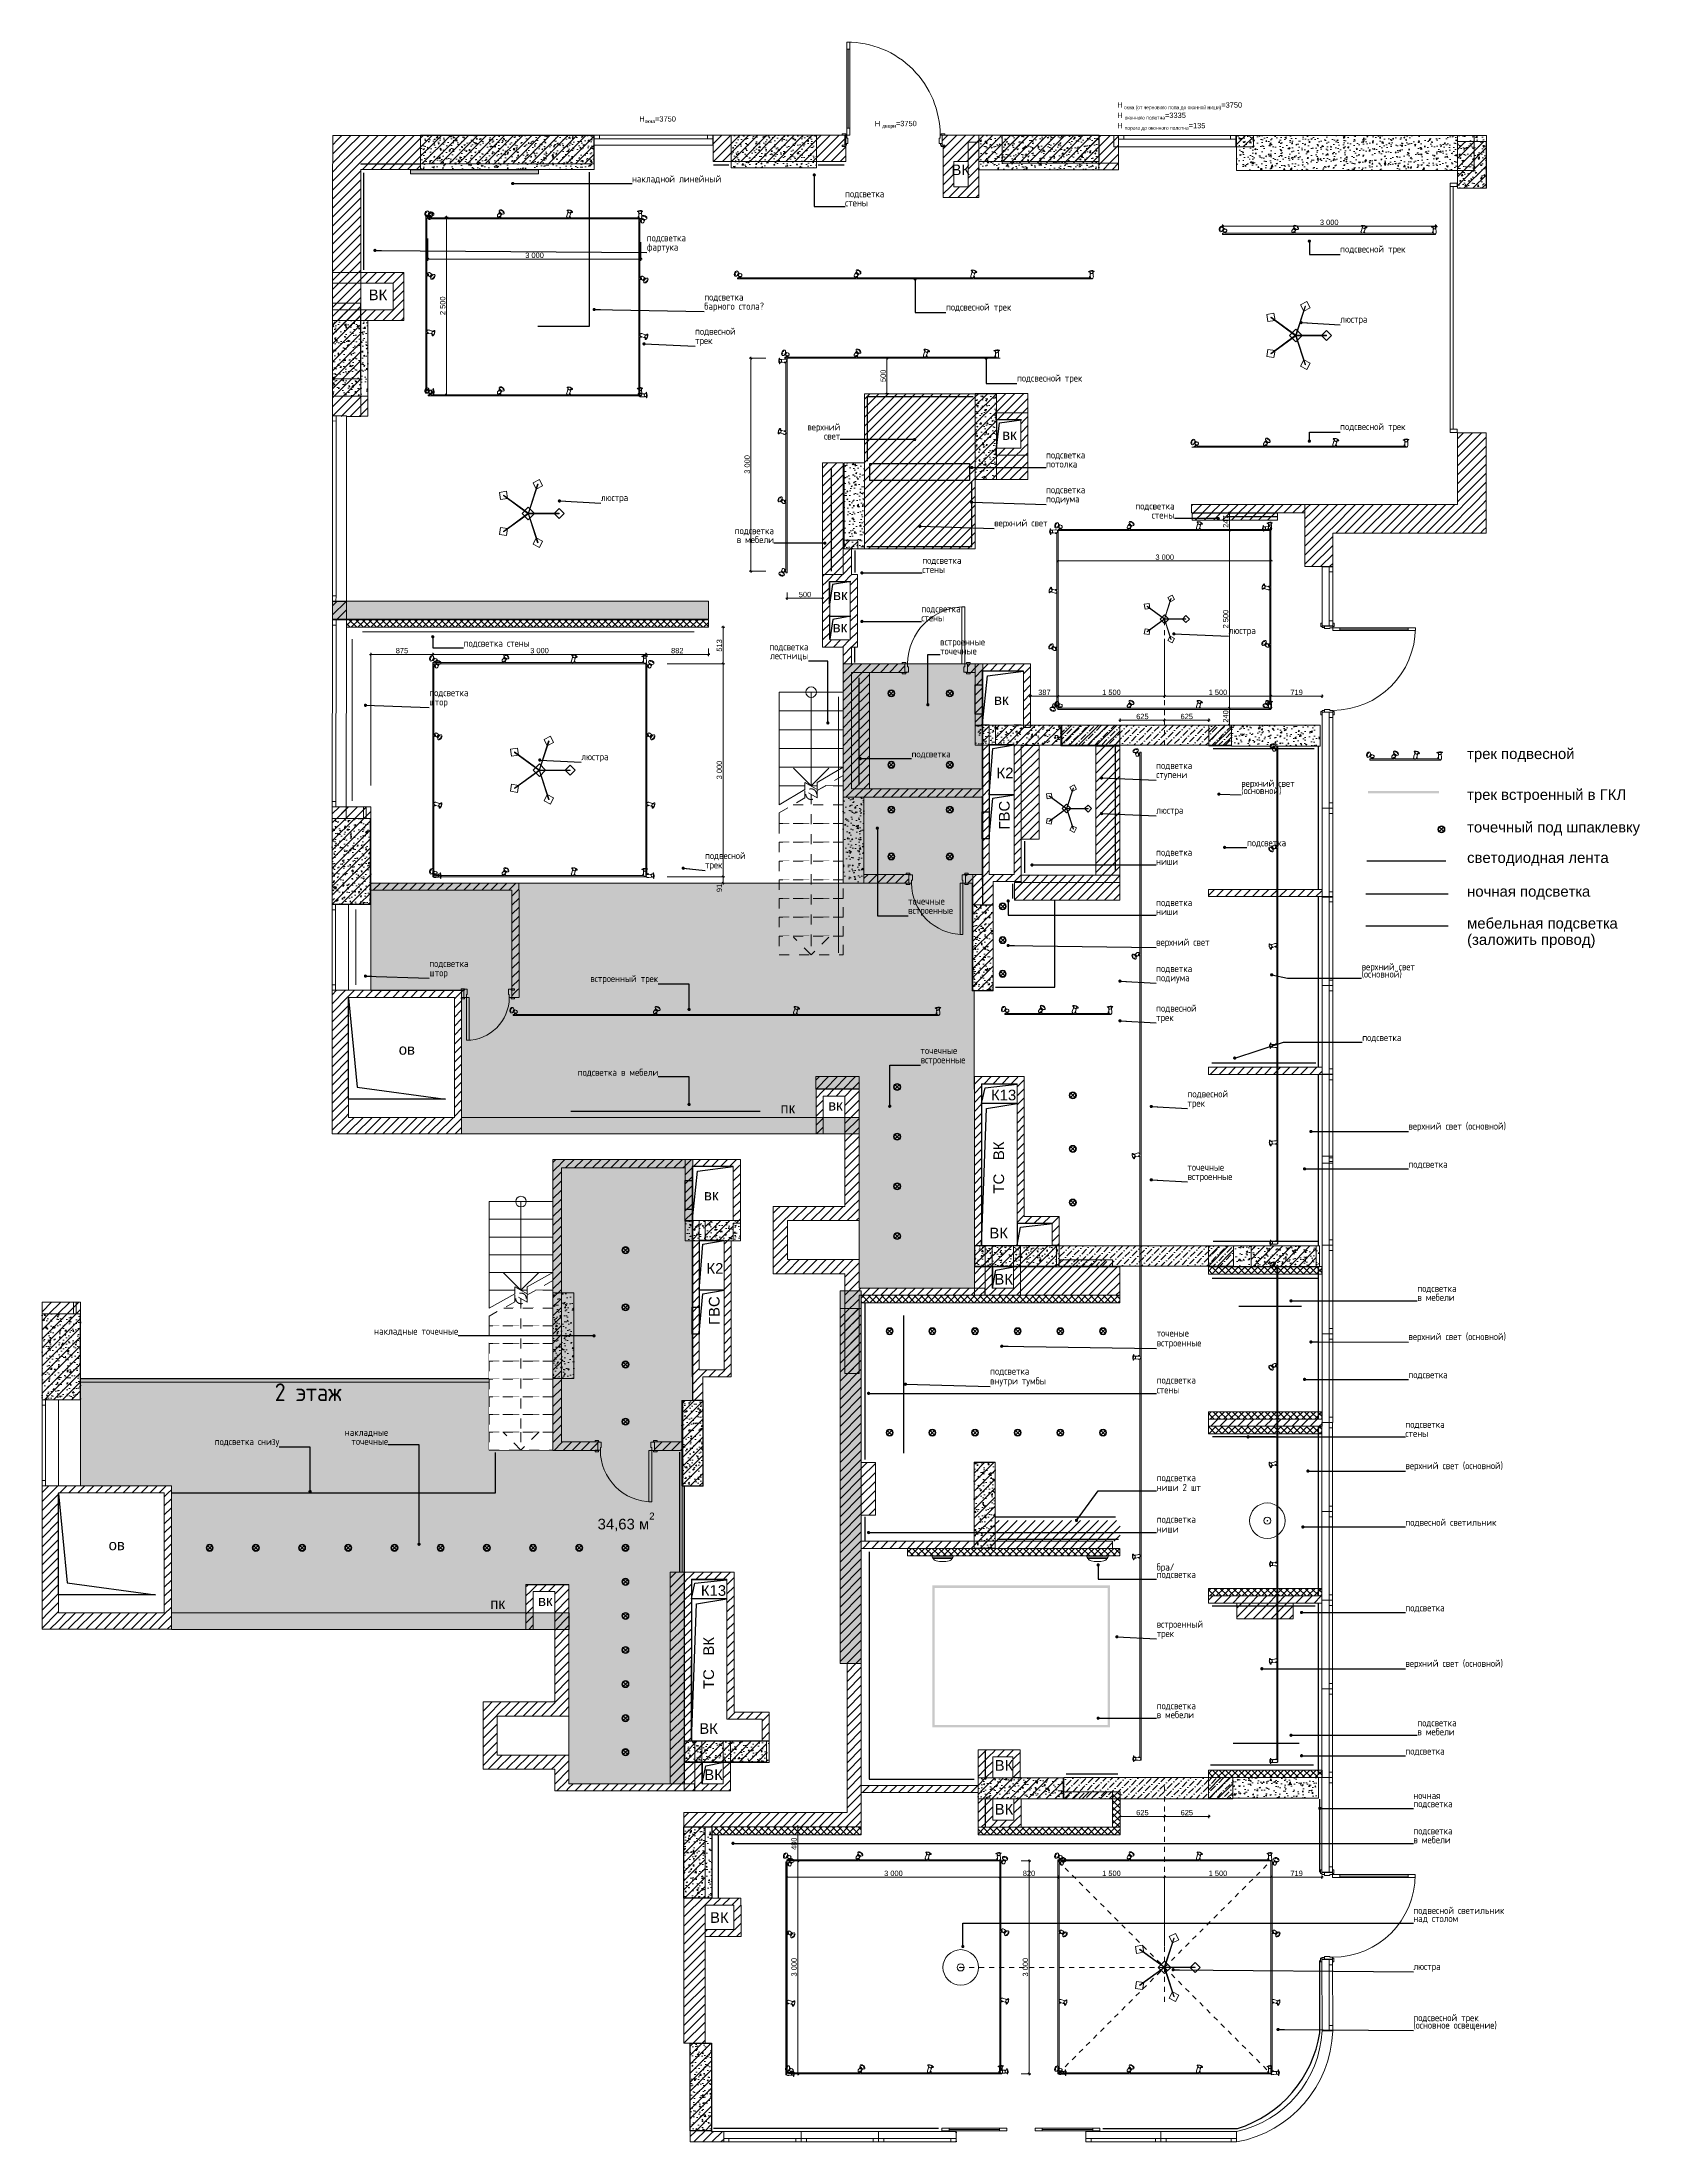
# Model space of a CAD drawing. Header units: millimetres. Extents: x 2336463 to 2579121, y 595385 to 778077.
# Drawn here: x 2336463 to 2358971, y 689177 to 718760 of the extents above; entities that cross this region are included whole.
import ezdxf

# ---------------------------------------------------------------- set-up
doc = ezdxf.new("R2010")
doc.units = ezdxf.units.MM
doc.header["$MEASUREMENT"] = 0
for name, pattern in [('Wipeout_Contour', [1000, 0, -1000]), ('короткая штриховая', [141.111111, 70.555556, -70.555556]), ('Пунктирная', [88.194442, 0, -88.194442]), ('Штриховая', [282.222223, 141.111112, -141.111112])]:
    doc.linetypes.add(name, pattern=pattern)
for name, color, linetype, lineweight, true_color in [('+ план экспозиций_Ном._пера__58', 7, 'Continuous', 5, 0xdf0000), ('+возводимые стены_Ном._пера__169', 7, 'Continuous', 5, 0x68b353), ('+возводимые стены_Ном._пера__242', 7, 'Continuous', 13, 0x1b55b5), ('+возводимые стены_Ном._пера__8', 7, 'Continuous', 15, 0xa80f02), ('+возводимые стены_Ном._пера__9', 7, 'Continuous', 15, 0x3dad99), ('+светильники размеры_Ном._пера__242', 7, 'Continuous', 13, 0x1b55b5), ('+стена с дверью_Ном._пера__242', 7, 'Continuous', 13, 0x1b55b5), ('+стена с дверью_Ном._пера__243', 7, 'Continuous', 13, 0xe25822), ('MEP - Электрооборудование.ЭО_Ном._пера__24', 7, 'Continuous', 30, 0x029e21), ('MEP - Электрооборудование.ЭО_Ном._пера__35', 7, 'Continuous', 30, 0x2731ed), ('MEP - Электрооборудование.ЭО_Ном._пера__4', 7, 'Continuous', 15, 0x029e21), ('MEP - Электрооборудование.ЭО_Ном._пера__55', 7, 'Continuous', 30, 0xff0909), ('MEP - Электрооборудование.ЭО_Ном._пера__58', 7, 'Continuous', 5, 0xdf0000), ('Конструктив - Лестницы_Ном._пера__11', 7, 'Continuous', 15, 0x6c80ff), ('Конструктив - Стены Несущие_Ном._пера__162', 7, 'Continuous', 5, 0xaaaaaa), ('сит план_Ном._пера__87', 7, 'Continuous', 20, 0x6a6a6a)]:
    doc.layers.add(name, color=color, linetype=linetype, lineweight=lineweight, true_color=true_color)
for name, color, linetype in [('+возводимые стены', 7, 'Continuous'), ('+светильники размеры', 7, 'Continuous'), ('Конструктив - Лестницы', 7, 'Continuous'), ('сит план', 7, 'Continuous')]:
    doc.layers.add(name, color=color, linetype=linetype)
for name, color, linetype, lineweight in [('+возводимые стены_Ном._пера__1', 7, 'Continuous', 13), ('+возводимые стены_Ном._пера__101', 252, 'Continuous', 5), ('+стена с дверью_Ном._пера__1', 7, 'Continuous', 13), ('MEP - Электрооборудование.ЭО_Ном._пера__1', 7, 'Continuous', 13), ('MEP - Электрооборудование.ЭО_Ном._пера__101', 252, 'Continuous', 5), ('MEP - Электрооборудование.ЭО_Ном._пера__5', 5, 'Continuous', 13), ('Двери ARCHICAD_Ном._пера__1', 7, 'Continuous', 13), ('Конструктив - Стены Несущие_Ном._пера__1', 7, 'Continuous', 13), ('Конструктив - Стены Несущие_Ном._пера__21', 7, 'Continuous', 30), ('Окна ARCHICAD_Ном._пера__1', 7, 'Continuous', 13), ('сит план_Ном._пера__1', 7, 'Continuous', 13), ('сит план_Ном._пера__21', 7, 'Continuous', 30)]:
    doc.layers.add(name, color=color, linetype=linetype, lineweight=lineweight)
doc.styles.add('СГЕНЕРИР_СТИЛЬ_1', font='arial.ttf')
doc.styles.add('СГЕНЕРИР_СТИЛЬ_3', font='isocp.shx')
doc.styles.add('СГЕНЕРИР_СТИЛЬ_4', font='isocp.shx')
doc.linetypes.add('Сварной шов', pattern='A,0,[2,Р”РёР·Р°Р№РЅ РїСЂРѕРµРєС‚ СЂР°Р±РѕС‡РёР№1.Shx,S=0.079365,R=0,X=0,Y=0],-17,0', length=17)
doc.dimstyles.new('СГЕНЕРИР_СТИЛЬ__1', dxfattribs={"dimtxt": 75, "dimasz": 23.75, "dimexe": 0.18, "dimexo": 300, "dimgap": 0, "dimtad": 1, "dimtih": 1, "dimtoh": 1, "dimdec": 0, "dimzin": 0, "dimdsep": 46, "dimtxsty": 'СГЕНЕРИР_СТИЛЬ_1', "dimblk": 'ARROWHEAD_6', "dimblk1": 'ARROWHEAD_6', "dimblk2": 'ARROWHEAD_6', "dimcen": 0.09, "dimclrd": 256, "dimclre": 256, "dimclrt": 256, "dimazin": 0, "dimtfac": 1, "dimtdec": 4, "dimtmove": 0, "dimatfit": 3, "dimfxl": 0, "dimtolj": 1, "dimtzin": 0, "dimarcsym": 0})
doc.dimstyles.new('СГЕНЕРИР_СТИЛЬ__11', dxfattribs={"dimtxt": 0.18, "dimasz": 91.2, "dimexe": 0.18, "dimexo": 0.0625, "dimgap": 0, "dimtad": 0, "dimtih": 1, "dimtoh": 1, "dimdec": 4, "dimzin": 0, "dimdsep": 46, "dimcen": 0.09, "dimadec": 0, "dimazin": 0, "dimtfac": 1, "dimtdec": 4, "dimtmove": 0, "dimatfit": 3, "dimldrblk": 'ARROWHEAD_11', "dimfxl": 0, "dimtolj": 1, "dimtzin": 0, "dimarcsym": 0})
doc.dimstyles.new('СГЕНЕРИР_СТИЛЬ__2', dxfattribs={"dimtxt": 75, "dimasz": 23.75, "dimexe": 0.18, "dimexo": 300, "dimgap": 0, "dimtad": 1, "dimdec": 0, "dimzin": 0, "dimdsep": 46, "dimtxsty": 'СГЕНЕРИР_СТИЛЬ_1', "dimblk": 'ARROWHEAD_6', "dimblk1": 'ARROWHEAD_6', "dimblk2": 'ARROWHEAD_6', "dimcen": 0.09, "dimclrd": 256, "dimclre": 256, "dimclrt": 256, "dimazin": 0, "dimtfac": 1, "dimtdec": 4, "dimtmove": 0, "dimatfit": 3, "dimfxl": 0, "dimtolj": 1, "dimtzin": 0, "dimarcsym": 0})
pattern_1 = [(45, (2086872.015, 585813.686), (-45.961939, 45.961939), []), (135, (2086872.015, 585813.686), (45.961939, 45.961939), [])]
pattern_2 = [(45, (2086872.015, 585813.69), (-63.639609, 63.639609), [])]
pattern_3 = [(45, (2086872.01, 585813.69), (-91.92388, 91.92388), [97.499996, -32.5, 0, -32.5]), (45, (2086883.5, 585917.1), (-91.92388, 91.92388), [97.499996, -32.5, 0, -32.5])]
pattern_4 = [(50, (2086872.01, 585813.69), (-182.18467, 15.939086), [19.05, -209.55]), (355, (2086872.01, 585813.69), (-35.24342, 191.05685), [15.24, -167.64058]), (100.451445, (2086887.2, 585812.36), (146.94125, 175.11775), [16.19001, -178.09024]), (46.1842, (2086872.01, 585864.49), (-271.07904, 42.04233), [28.575, -314.325]), (96.63556, (2086894.6, 585860.98), (237.40413, 247.42612), [24.28502, -267.1356]), (351.18415, (2086872.01, 585864.49), (237.40413, 247.42612), [22.85997, -251.45973]), (21, (2086897.41, 585851.79), (-151.61439, 102.2652), [19.05, -209.55]), (326, (2086897.41, 585851.79), (61.80203, 184.18797), [15.24, -167.64]), (71.451445, (2086910.05, 585843.26), (213.41642, 81.92277), [16.19001, -178.08994]), (37.5, (2086872.015, 585813.686), (3.088603, 84.555039), [0, -165.608, 0, -170.18, 0, -168.275]), (7.5, (2086872.015, 585813.69), (66.819663, 100.180575), [0, -97.028, 0, -161.798, 0, -64.135]), (327.5, (2086815.37, 585813.686), (-135.590595, 5.728744), [0, -63.5, 0, -198.12, 0, -262.89]), (317.5, (2086789.97, 585813.69), (148.12918, 25.42649), [0, -82.55, 0, -131.572, 0, -186.69])]

msp = doc.modelspace()

# ---------------------------------------------------------------- texts
at = {"layer": '+стена с дверью_Ном._пера__242', "color": 152, "lineweight": 13, "true_color": 0x1b55b5, "insert": (2344289, 697778.4), "char_height": 150, "attachment_point": 7, "style": 'СГЕНЕРИР_СТИЛЬ_1'}
msp.add_mtext('{\\fArial|b0|i0|c204|p38;34,63 м{\\H0.66x;\\S2^  ;}}', dxfattribs=at)
at = {"layer": 'MEP - Электрооборудование.ЭО_Ном._пера__1', "color": 7, "linetype": 'Continuous', "lineweight": 13}
for s, insert, char_height, attachment_point, style in [('\\A1;{\\pql;\\Fisocp.shx;накладной линейный}', (2344773.6, 716766), 100, 7, 'СГЕНЕРИР_СТИЛЬ_3'), ('\\A1;{\\pql;\\Fisocp.shx;подсвесной трек}', (2354748.5, 715767), 100, 7, 'СГЕНЕРИР_СТИЛЬ_3'), ('\\A1;{\\pql;\\Fisocp.shx;подсвесной трек}', (2349195.7, 714949.4), 100, 7, 'СГЕНЕРИР_СТИЛЬ_3'), ('\\A1;{\\pql;\\Fisocp.shx;люстра}', (2354748.5, 714777.6), 100, 7, 'СГЕНЕРИР_СТИЛЬ_3'), ('\\A1;{\\pql;\\Fisocp.shx;подсвесной трек}', (2350196.3, 713948.9), 100, 7, 'СГЕНЕРИР_СТИЛЬ_3'), ('\\A1;{\\pql;\\Fisocp.shx;подсвесной трек}', (2354748.5, 713265.2), 100, 7, 'СГЕНЕРИР_СТИЛЬ_3'), ('\\A1;{\\pql;\\Fisocp.shx;люстра}', (2344335.4, 712264.6), 100, 7, 'СГЕНЕРИР_СТИЛЬ_3'), ('\\A1;{\\pql;\\Fisocp.shx;верхний свет}', (2349875.3, 711907.7), 100, 7, 'СГЕНЕРИР_СТИЛЬ_3'), ('\\A1;{\\pql;\\Fisocp.shx;подсветка\\Fisocp.shx; \\Fisocp.shx;стены}', (2342401.5, 710224.7), 100, 7, 'СГЕНЕРИР_СТИЛЬ_3'), ('\\A1;{\\pql;\\Fisocp.shx;люстра}', (2353176.3, 710392), 100, 7, 'СГЕНЕРИР_СТИЛЬ_3'), ('\\A1;{\\pql;\\fArial|b0|i0|c204|p38;трек подвесной}', (2356536.3, 708808.6), 150, 1, 'СГЕНЕРИР_СТИЛЬ_1'), ('\\A1;{\\pql;\\Fisocp.shx;люстра}', (2344058.8, 708615), 100, 7, 'СГЕНЕРИР_СТИЛЬ_3'), ('\\A1;{\\pql;\\Fisocp.shx;подсветка}', (2348710.8, 708664.7), 100, 7, 'СГЕНЕРИР_СТИЛЬ_3'), ('\\A1;{\\pql;\\fArial|b0|i0|c204|p38;трек \\fArial|b0|i0|c204|p38;встроенный в ГКЛ}', (2356536.3, 708232.7), 150, 1, 'СГЕНЕРИР_СТИЛЬ_1'), ('\\A1;{\\pql;\\Fisocp.shx;люстра}', (2352156.6, 707860.7), 100, 7, 'СГЕНЕРИР_СТИЛЬ_3'), ('\\A1;{\\pql;\\fArial|b0|i0|c204|p38;т\\fArial|b0|i0|c204|p38;очечный под шпаклевку}', (2356536.3, 707774.6), 150, 1, 'СГЕНЕРИР_СТИЛЬ_1'), ('\\A1;{\\pql;\\Fisocp.shx;подсветка}', (2353434.6, 707413.8), 100, 7, 'СГЕНЕРИР_СТИЛЬ_3'), ('\\A1;{\\pql;\\fArial|b0|i0|c204|p38;светодиодная лента}', (2356536.3, 707344.8), 150, 1, 'СГЕНЕРИР_СТИЛЬ_1'), ('\\A1;{\\pql;\\fArial|b0|i0|c204|p38;ночная подсветка}', (2356536.3, 706869.7), 150, 1, 'СГЕНЕРИР_СТИЛЬ_1'), ('\\A1;{\\pql;\\Fisocp.shx;верхний свет}', (2352156.6, 706002.1), 100, 7, 'СГЕНЕРИР_СТИЛЬ_3'), ('\\A1;{\\pqr;\\Fisocp.shx;встроенны\\Fisocp.shx;й трек}', (2345143.2, 705488.8), 100, 9, 'СГЕНЕРИР_СТИЛЬ_3'), ('\\A1;{\\pql;\\Fisocp.shx;подсветка}', (2355058.7, 704669.1), 100, 7, 'СГЕНЕРИР_СТИЛЬ_3'), ('\\A1;{\\pqr;\\Fisocp.shx;подсветка в мебели}', (2345143.2, 704180.4), 100, 9, 'СГЕНЕРИР_СТИЛЬ_3'), ('\\A1;{\\pql;\\Fisocp.shx;верхний свет (основной)}', (2355709.6, 703411.4), 100, 7, 'СГЕНЕРИР_СТИЛЬ_3'), ('\\A1;{\\pql;\\Fisocp.shx;подсветка}', (2355709.6, 702885.6), 100, 7, 'СГЕНЕРИР_СТИЛЬ_3'), ('\\A1;{\\pqr;\\Fisocp.shx;накладные точечные}', (2342326.3, 700533.2), 100, 9, 'СГЕНЕРИР_СТИЛЬ_3'), ('\\A1;{\\pql;\\Fisocp.shx;верхний свет (основной)}', (2355709.6, 700446.2), 100, 7, 'СГЕНЕРИР_СТИЛЬ_3'), ('\\A1;{\\pql;\\Fisocp.shx;подсветка}', (2355709.6, 699920.3), 100, 7, 'СГЕНЕРИР_СТИЛЬ_3'), ('\\A1;{\\pql;\\Fisocp.shx;2 эт\\Fisocp.shx;а\\Fisocp.shx;ж}', (2339741.8, 699863.5), 250, 1, 'СГЕНЕРИР_СТИЛЬ_4'), ('\\A1;{\\pqr;\\Fisocp.shx;подсветка\\Fisocp.shx; снизу}', (2339804.9, 698966.7), 100, 9, 'СГЕНЕРИР_СТИЛЬ_3'), ('\\A1;{\\pql;\\Fisocp.shx;верхний свет (основной)}', (2355667.5, 698627.6), 100, 7, 'СГЕНЕРИР_СТИЛЬ_3'), ('\\A1;{\\pql;\\Fisocp.shx;подвесно\\Fisocp.shx;й\\Fisocp.shx; светильник}', (2355667.5, 697841), 100, 7, 'СГЕНЕРИР_СТИЛЬ_3'), ('\\A1;{\\pql;\\Fisocp.shx;подсветка}', (2355667.5, 696636.5), 100, 7, 'СГЕНЕРИР_СТИЛЬ_3'), ('\\A1;{\\pql;\\Fisocp.shx;верхний свет (основной)}', (2355667.5, 695842.8), 100, 7, 'СГЕНЕРИР_СТИЛЬ_3'), ('\\A1;{\\pql;\\Fisocp.shx;подсветка}', (2355667.5, 694618.2), 100, 7, 'СГЕНЕРИР_СТИЛЬ_3'), ('\\A1;{\\pql;\\Fisocp.shx;люстра}', (2355778.9, 691574.1), 100, 7, 'СГЕНЕРИР_СТИЛЬ_3')]:
    msp.add_mtext(s, dxfattribs=dict(at, insert=insert, char_height=char_height, attachment_point=attachment_point, style=style))
for s, insert, char_height, attachment_point, line_spacing_factor, style in [('\\A1;{\\pql;\\Fisocp.shx;подсветка \\P\\pql;\\Fisocp.shx;стены}', (2347774.9, 716444.4), 100, 7, 0.766832, 'СГЕНЕРИР_СТИЛЬ_3'), ('\\A1;{\\pql;\\Fisocp.shx;подсветка \\P\\pql;\\Fisocp.shx;барного стола?}', (2345790.9, 714961.4), 100, 7, 0.774014, 'СГЕНЕРИР_СТИЛЬ_3'), ('\\A1;{\\pql;\\Fisocp.shx;подвесной \\P\\pql;\\Fisocp.shx;трек}', (2345662.1, 714477), 100, 7, 0.784842, 'СГЕНЕРИР_СТИЛЬ_3'), ('\\A1;{\\pqr;\\Fisocp.shx;верхний\\P\\pqr;\\Fisocp.shx; свет}', (2347707.4, 713159.6), 100, 9, 0.766832, 'СГЕНЕРИР_СТИЛЬ_3'), ('\\A1;{\\pql;\\Fisocp.shx;подсветка\\P\\pql;\\Fisocp.shx;потолка}', (2350605.6, 712765.2), 100, 7, 0.766832, 'СГЕНЕРИР_СТИЛЬ_3'), ('\\A1;{\\pql;\\Fisocp.shx;подсветка\\P\\pql;\\Fisocp.shx;подиума}', (2350605.6, 712245.8), 100, 7, 0.777278, 'СГЕНЕРИР_СТИЛЬ_3'), ('\\A1;{\\pqr;\\Fisocp.shx;подсветка\\P\\pqr;\\Fisocp.shx;стены}', (2352415, 712046.1), 100, 9, 0.766832, 'СГЕНЕРИР_СТИЛЬ_3'), ('\\A1;{\\pql;\\Fisocp.shx;подсветка\\P\\pql;\\Fisocp.shx;стены}', (2348861.4, 711280.7), 100, 7, 0.766832, 'СГЕНЕРИР_СТИЛЬ_3'), ('\\A1;{\\pql;\\Fisocp.shx;подсветка\\P\\pql;\\Fisocp.shx;стены}', (2348849.1, 710597.7), 100, 7, 0.766832, 'СГЕНЕРИР_СТИЛЬ_3'), ('\\A1;{\\pql;\\Fisocp.shx;встроенные\\P\\pql;\\Fisocp.shx;точечные}', (2349113.4, 710131.4), 100, 7, 0.766832, 'СГЕНЕРИР_СТИЛЬ_3'), ('\\A1;{\\pqr;\\Fisocp.shx;под\\Fisocp.shx;светка\\P\\pqr;\\Fisocp.shx;лестницы}', (2347259.3, 710037.8), 100, 9, 0.749209, 'СГЕНЕРИР_СТИЛЬ_3'), ('\\A1;{\\pql;\\Fisocp.shx;подсветка\\P\\pql;\\Fisocp.shx;штор}', (2341917.7, 709385.9), 100, 7, 0.784842, 'СГЕНЕРИР_СТИЛЬ_3'), ('\\A1;{\\pql;\\Fisocp.shx;подветка\\P\\pql;\\Fisocp.shx;ступени}', (2352156.6, 708362.4), 100, 7, 0.777278, 'СГЕНЕРИР_СТИЛЬ_3'), ('\\A1;{\\pql;\\Fisocp.shx;верхний свет \\P\\pql;\\Fisocp.shx;(основной)}', (2353354.8, 708154.5), 100, 7, 0.6172, 'СГЕНЕРИР_СТИЛЬ_3'), ('\\A1;{\\pql;\\Fisocp.shx;подвесной \\P\\pql;\\Fisocp.shx;трек}', (2345802.1, 707090.7), 100, 7, 0.784842, 'СГЕНЕРИР_СТИЛЬ_3'), ('\\A1;{\\pql;\\Fisocp.shx;подветка\\P\\pql;\\Fisocp.shx;ниши}', (2352156.6, 707166.6), 100, 7, 0.774194, 'СГЕНЕРИР_СТИЛЬ_3'), ('\\A1;{\\pql;\\Fisocp.shx;точечные\\P\\pql;\\Fisocp.shx;встроенные}', (2348663.3, 706449.6), 100, 7, 0.784842, 'СГЕНЕРИР_СТИЛЬ_3'), ('\\A1;{\\pql;\\Fisocp.shx;подветка\\P\\pql;\\Fisocp.shx;ниши}', (2352156.6, 706459.6), 100, 7, 0.774194, 'СГЕНЕРИР_СТИЛЬ_3'), ('\\A1;{\\pql;\\fArial|b0|i0|c204|p38;мебельная\\fArial|b0|i0|c204|p38; подсветка\\P\\pql;\\fArial|b0|i0|c204|p38;(заложить провод)}', (2356536.3, 706420.8), 150, 1, 0.920898, 'СГЕНЕРИР_СТИЛЬ_1'), ('\\A1;{\\pql;\\Fisocp.shx;подсветка\\P\\pql;\\Fisocp.shx;штор}', (2341917.7, 705571.1), 100, 7, 0.784842, 'СГЕНЕРИР_СТИЛЬ_3'), ('\\A1;{\\pql;\\Fisocp.shx;подветка\\P\\pql;\\Fisocp.shx;подиума}', (2352156.6, 705500.6), 100, 7, 0.777278, 'СГЕНЕРИР_СТИЛЬ_3'), ('\\A1;{\\pql;\\Fisocp.shx;верхний свет \\P\\pql;\\Fisocp.shx;(основной)}', (2355050.5, 705570.4), 100, 7, 0.6172, 'СГЕНЕРИР_СТИЛЬ_3'), ('\\A1;{\\pql;\\Fisocp.shx;подве\\Fisocp.shx;сной\\P\\pql;\\Fisocp.shx;трек}', (2352156.6, 704941.2), 100, 7, 0.784842, 'СГЕНЕРИР_СТИЛЬ_3'), ('\\A1;{\\pql;\\Fisocp.shx;точечные\\P\\pql;\\Fisocp.shx;встроенные}', (2348838.2, 704345.1), 100, 7, 0.784842, 'СГЕНЕРИР_СТИЛЬ_3'), ('\\A1;{\\pql;\\Fisocp.shx;подв\\Fisocp.shx;е\\Fisocp.shx;сной\\P\\pql;\\Fisocp.shx;трек}', (2352597.9, 703734.6), 100, 7, 0.784842, 'СГЕНЕРИР_СТИЛЬ_3'), ('\\A1;{\\pql;\\Fisocp.shx;точечные\\P\\pql;\\Fisocp.shx;встроенные}', (2352597.9, 702701), 100, 7, 0.784842, 'СГЕНЕРИР_СТИЛЬ_3'), ('\\A1;{\\pql;\\Fisocp.shx;\\P\\pql;\\Fisocp.shx;точеные\\P\\pql;\\Fisocp.shx;встроенные}', (2352163.2, 700357.1), 100, 7, 0.830637, 'СГЕНЕРИР_СТИЛЬ_3'), ('\\A1;{\\pql;\\Fisocp.shx;\\P\\pql;\\Fisocp.shx;подсветка\\P\\pql;\\Fisocp.shx;стены}', (2352163.2, 699723.2), 100, 7, 0.823263, 'СГЕНЕРИР_СТИЛЬ_3'), ('\\A1;{\\pqr;\\Fisocp.shx;накладные\\P\\pqr;\\Fisocp.shx;точечные}', (2341339.5, 698996.7), 100, 9, 0.766832, 'СГЕНЕРИР_СТИЛЬ_3'), ('\\A1;{\\pql;\\Fisocp.shx;подсветка\\P\\pql;\\Fisocp.shx;стены}', (2355667.5, 699109.4), 100, 7, 0.766832, 'СГЕНЕРИР_СТИЛЬ_3'), ('\\A1;{\\pql;\\Fisocp.shx;\\P\\pql;\\Fisocp.shx;подсветка\\P\\pql;\\Fisocp.shx;ниши\\Fisocp.shx; 2 шт}', (2352163.2, 698347.7), 100, 7, 0.826303, 'СГЕНЕРИР_СТИЛЬ_3'), ('\\A1;{\\pql;\\Fisocp.shx;\\P\\pql;\\Fisocp.shx;подсветка\\P\\pql;\\Fisocp.shx;ниши}', (2352163.2, 697762.1), 100, 7, 0.826303, 'СГЕНЕРИР_СТИЛЬ_3'), ('\\A1;{\\pql;\\Fisocp.shx;бра/\\P\\pql;\\Fisocp.shx;подсветка}', (2352163.2, 697106.7), 100, 7, 0.625719, 'СГЕНЕРИР_СТИЛЬ_3'), ('\\A1;{\\pql;\\Fisocp.shx;встроенный \\P\\pql;\\Fisocp.shx;трек}', (2352163.2, 696263.9), 100, 7, 0.784842, 'СГЕНЕРИР_СТИЛЬ_3'), ('\\A1;{\\pql;\\Fisocp.shx;подвесной светильник\\P\\pql;\\Fisocp.shx;над столом}', (2355778.9, 692258.8), 100, 7, 0.689398, 'СГЕНЕРИР_СТИЛЬ_3'), ('\\A1;{\\pql;\\Fisocp.shx;подсве\\Fisocp.shx;сной трек \\P\\pql;\\Fisocp.shx;(основное освещение)}', (2355778.9, 690746.1), 100, 7, 0.632184, 'СГЕНЕРИР_СТИЛЬ_3')]:
    msp.add_mtext(s, dxfattribs=dict(at, insert=insert, char_height=char_height, attachment_point=attachment_point, line_spacing_factor=line_spacing_factor, style=style))
at = {"layer": 'MEP - Электрооборудование.ЭО_Ном._пера__4', "color": 104, "linetype": 'Continuous', "lineweight": 15, "true_color": 0x029e21, "char_height": 100, "style": 'СГЕНЕРИР_СТИЛЬ_3'}
for s, insert, attachment_point, line_spacing_factor in [('\\A1;{\\pql;\\Fisocp.shx;подсветка \\P\\pql;\\Fisocp.shx;фартука}', (2344981.8, 715794.2), 7, 0.777278), ('\\A1;{\\pqr;\\Fisocp.shx;подсветка \\P\\pqr;\\Fisocp.shx;в мебели}', (2346772.6, 711699.9), 9, 0.756492), ('\\A1;{\\pql;\\Fisocp.shx;подсветка \\P\\pql;\\Fisocp.shx;в мебели}', (2355835, 701025.8), 7, 0.756492), ('\\A1;{\\pql;\\Fisocp.shx;\\P\\pql;\\Fisocp.shx;подсветка\\P\\pql;\\Fisocp.shx;внутри тумбы}', (2349818, 699821.5), 7, 0.82319), ('\\A1;{\\pql;\\Fisocp.shx;подсветка\\P\\pql;\\Fisocp.shx;в мебели}', (2352163.2, 695146.8), 7, 0.756492), ('\\A1;{\\pql;\\Fisocp.shx;подсветка \\P\\pql;\\Fisocp.shx;в мебели}', (2355835, 694906.4), 7, 0.756492), ('\\A1;{\\pql;\\Fisocp.shx;подсветка \\P\\pql;\\Fisocp.shx;в мебели}', (2355778.9, 693384.1), 7, 0.756492)]:
    msp.add_mtext(s, dxfattribs=dict(at, insert=insert, attachment_point=attachment_point, line_spacing_factor=line_spacing_factor))
at = {"layer": 'MEP - Электрооборудование.ЭО_Ном._пера__5', "color": 5, "linetype": 'Continuous', "lineweight": 13, "insert": (2355778.9, 693877), "char_height": 100, "attachment_point": 7, "line_spacing_factor": 0.689398, "style": 'СГЕНЕРИР_СТИЛЬ_3'}
msp.add_mtext('\\A1;{\\pql;\\Fisocp.shx;ночная\\P\\pql;\\Fisocp.shx;подсветка}', dxfattribs=at)
at = {"layer": 'сит план_Ном._пера__1', "color": 7, "linetype": 'Continuous', "lineweight": 13, "attachment_point": 1, "style": 'СГЕНЕРИР_СТИЛЬ_1'}
for s, insert, char_height in [('\\A1;{\\pql;\\fArial|b0|i0|c204|p38;H\\fArial|b0|i0|c204|p38;\\A1{\\H.66x;\\S ^ окна;}\\fArial|b0|i0|c204|p38;=3750}', (2344876.5, 717736.1), 75), ('\\A1;{\\pql;\\fArial|b0|i0|c204|p38;H \\fArial|b0|i0|c204|p38;\\A1{\\H.66x;\\S ^ двери;}\\fArial|b0|i0|c204|p38;=3750}', (2348193.3, 717671.1), 75), ('\\A1;{\\pql;\\fArial|b0|i0|c204|p38;ВК}', (2349273.1, 717034), 150), ('\\A1;{\\pql;\\fArial|b0|i0|c204|p38;ВК}', (2341064.2, 715272.8), 150), ('\\A1;{\\pql;\\fArial|b0|i0|c204|p38;вк}', (2349988.2, 713304.7), 150), ('\\A1;{\\pql;\\fArial|b0|i0|c204|p38;вк}', (2347605.9, 711046.9), 150), ('\\A1;{\\pql;\\fArial|b0|i0|c204|p38;вк}', (2347600, 710594.3), 150), ('\\A1;{\\pql;\\fArial|b0|i0|c204|p38;вк}', (2349874.1, 709572.3), 150), ('\\A1;{\\pql;\\fArial|b0|i0|c204|p38;К\\fArial|b0|i0|c204|p38;2}', (2349908.4, 708538.4), 150), ('\\A1;{\\pql;\\fArial|b0|i0|c204|p38;ов}', (2341488.3, 704643.8), 150), ('\\A1;{\\pql;\\fArial|b0|i0|c204|p38;в\\fArial|b0|i0|c204|p38;к}', (2347537.4, 703857.4), 150), ('\\A1;{\\pql;\\fArial|b0|i0|c204|p38;К13}', (2349830.3, 704001), 150), ('\\A1;{\\pql;\\fArial|b0|i0|c204|p38;пк}', (2346864.9, 703816.4), 150), ('\\A1;{\\pql;\\fArial|b0|i0|c204|p38;вк}', (2345787.8, 702592.1), 150), ('\\A1;{\\pql;\\fArial|b0|i0|c204|p38;ВК}', (2349807.6, 702056.9), 150), ('\\A1;{\\pql;\\fArial|b0|i0|c204|p38;К\\fArial|b0|i0|c204|p38;2}', (2345822.1, 701558.2), 150), ('\\A1;{\\pql;\\fArial|b0|i0|c204|p38;ВК}', (2349878.4, 701405.8), 150), ('\\A1;{\\pql;\\fArial|b0|i0|c204|p38;ов}', (2337402, 697663.7), 150), ('\\A1;{\\pql;\\fArial|b0|i0|c204|p38;К13}', (2345744, 697020.8), 150), ('\\A1;{\\pql;\\fArial|b0|i0|c204|p38;пк}', (2342778.6, 696836.3), 150), ('\\A1;{\\pql;\\fArial|b0|i0|c204|p38;в\\fArial|b0|i0|c204|p38;к}', (2343451.1, 696877.2), 150), ('\\A1;{\\pql;\\fArial|b0|i0|c204|p38;ВК}', (2345721.3, 695076.7), 150), ('\\A1;{\\pql;\\fArial|b0|i0|c204|p38;ВК}', (2345792.1, 694425.6), 150), ('\\A1;{\\pql;\\fArial|b0|i0|c204|p38;ВК}', (2349882.3, 694557.3), 150), ('\\A1;{\\pql;\\fArial|b0|i0|c204|p38;ВК}', (2349882.3, 693939.5), 150), ('\\A1;{\\pql;\\fArial|b0|i0|c204|p38;ВК}', (2345872.7, 692413.8), 150)]:
    msp.add_mtext(s, dxfattribs=dict(at, insert=insert, char_height=char_height))
at = {"layer": 'сит план_Ном._пера__1', "color": 7, "linetype": 'Continuous', "lineweight": 13, "insert": (2351608.2, 717932.4), "char_height": 75, "attachment_point": 1, "line_spacing_factor": 0.987493, "style": 'СГЕНЕРИР_СТИЛЬ_1'}
msp.add_mtext('\\A1;{\\pql;\\fArial|b0|i0|c204|p38;H\\fArial|b0|i0|c204|p38;\\A1{\\H.66x;\\S ^  окна (от чернового пола до оконной ниши);}\\fArial|b0|i0|c204|p38;=3750\\P\\pql;\\fArial|b0|i0|c204|p38;Н \\fArial|b0|i0|c204|p38;\\A1{\\H.66x;\\S ^ оконного полотна;}\\fArial|b0|i0|c204|p38;=3335\\P\\pql;\\fArial|b0|i0|c204|p38;Н \\fArial|b0|i0|c204|p38;\\A1{\\H.66x;\\S ^ порога до оконного полотна;}\\fArial|b0|i0|c204|p38;=135}', dxfattribs=at)
at = {"layer": 'сит план_Ном._пера__1', "color": 7, "linetype": 'Continuous', "lineweight": 13, "char_height": 150, "attachment_point": 1, "rotation": 90, "style": 'СГЕНЕРИР_СТИЛЬ_1'}
for s, insert in [('\\A1;{\\pql;\\fArial|b0|i0|c204|p38;ГВС}', (2349942.9, 707666)), ('\\A1;{\\pql;\\fArial|b0|i0|c204|p38;ВК}', (2349864.5, 703008.6)), ('\\A1;{\\pql;\\fArial|b0|i0|c204|p38;ТС}', (2349864.5, 702537.7)), ('\\A1;{\\pql;\\fArial|b0|i0|c204|p38;ГВС}', (2345856.6, 700685.9)), ('\\A1;{\\pql;\\fArial|b0|i0|c204|p38;ВК}', (2345778.2, 696028.5)), ('\\A1;{\\pql;\\fArial|b0|i0|c204|p38;ТС}', (2345778.2, 695557.5))]:
    msp.add_mtext(s, dxfattribs=dict(at, insert=insert))

# ---------------------------------------------------------------- blocks, each defined once
blk = doc.blocks.new('Лестница_5', base_point=(2086872, 585814))
at = {"color": 254, "linetype": 'Wipeout_Contour', "lineweight": 0, "ltscale": 9808688.342039904}
blk.add_wipeout([(2347747, 709601), (2346847, 709601), (2346847, 709337), (2347747, 709337)], dxfattribs=at).dxf.layer = 'Конструктив - Лестницы'
at = {"layer": 'Конструктив - Лестницы_Ном._пера__11', "color": 171, "linetype": 'Continuous', "lineweight": 15, "true_color": 0x6c80ff}
for p, q in [((2347747, 709601), (2346847, 709601)), ((2346847, 709601), (2346847, 709337)), ((2347747, 709337), (2347747, 709601)), ((2346847, 709337), (2347747, 709337))]:
    blk.add_line(p, q, dxfattribs=at)
for start, end in [(0, 180), (180, 0)]:
    blk.add_arc((2347297, 709601), 75, start, end, dxfattribs=at)
at = {"color": 254, "linetype": 'Wipeout_Contour', "lineweight": 0, "ltscale": 9808382.538897872}
blk.add_wipeout([(2347747, 709337), (2346847, 709337), (2346847, 709072), (2347747, 709072)], dxfattribs=at).dxf.layer = 'Конструктив - Лестницы'
at = {"layer": 'Конструктив - Лестницы_Ном._пера__11', "color": 171, "linetype": 'Continuous', "lineweight": 15, "true_color": 0x6c80ff}
for p, q in [((2347297, 709601), (2347297, 709337)), ((2347747, 709337), (2346847, 709337)), ((2346847, 709337), (2346847, 709072)), ((2347747, 709072), (2347747, 709337)), ((2346847, 709072), (2347747, 709072))]:
    blk.add_line(p, q, dxfattribs=at)
at = {"color": 254, "linetype": 'Wipeout_Contour', "lineweight": 0, "ltscale": 9808076.840176873}
blk.add_wipeout([(2347747, 709072), (2346847, 709072), (2346847, 708808), (2347747, 708808)], dxfattribs=at).dxf.layer = 'Конструктив - Лестницы'
at = {"layer": 'Конструктив - Лестницы_Ном._пера__11', "color": 171, "linetype": 'Continuous', "lineweight": 15, "true_color": 0x6c80ff}
for p, q in [((2347747, 709072), (2346847, 709072)), ((2346847, 709072), (2346847, 708808)), ((2347747, 708808), (2347747, 709072)), ((2346847, 708808), (2347747, 708808))]:
    blk.add_line(p, q, dxfattribs=at)
at = {"color": 254, "linetype": 'Wipeout_Contour', "lineweight": 0, "ltscale": 9807771.245873004}
blk.add_wipeout([(2347747, 708808), (2346847, 708808), (2346847, 708544), (2347747, 708544)], dxfattribs=at).dxf.layer = 'Конструктив - Лестницы'
at = {"layer": 'Конструктив - Лестницы_Ном._пера__11', "color": 171, "linetype": 'Continuous', "lineweight": 15, "true_color": 0x6c80ff}
for p, q in [((2347747, 708808), (2346847, 708808)), ((2346847, 708808), (2346847, 708544)), ((2346847, 708544), (2347747, 708544)), ((2347747, 708544), (2347747, 708808))]:
    blk.add_line(p, q, dxfattribs=at)
at = {"color": 254, "linetype": 'Wipeout_Contour', "lineweight": 0, "ltscale": 19614376.86086692}
blk.add_wipeout([(2346847, 708544), (2346847, 708280), (2347210, 708280), (2347210, 708329), (2347297, 708280), (2347383, 708280), (2347383, 708330), (2347747, 708544)], dxfattribs=at).dxf.layer = 'Конструктив - Лестницы'
at = {"layer": 'Конструктив - Лестницы_Ном._пера__11', "color": 171, "linetype": 'Continuous', "lineweight": 15, "true_color": 0x6c80ff}
for p, q in [((2347747, 708544), (2346847, 708544)), ((2346847, 708544), (2346847, 708280)), ((2346847, 708280), (2347210, 708280)), ((2347297, 708280), (2347383, 708280))]:
    blk.add_line(p, q, dxfattribs=at)
at = {"color": 254, "linetype": 'Wipeout_Contour', "lineweight": 0, "ltscale": 9806195.554048594}
blk.add_wipeout([(2346847, 708280), (2346847, 708015), (2347210, 708229), (2347210, 708280)], dxfattribs=at).dxf.layer = 'Конструктив - Лестницы'
at = {"layer": 'Конструктив - Лестницы_Ном._пера__11', "color": 171, "linetype": 'Continuous', "lineweight": 15, "true_color": 0x6c80ff}
blk.add_line((2346847, 708280), (2346847, 708015), dxfattribs=at)
at = {"color": 254, "linetype": 'Wipeout_Contour', "lineweight": 0, "ltscale": 7355635.280746453}
blk.add_wipeout([(2347383, 708280), (2347297, 708280), (2347383, 708230)], dxfattribs=at).dxf.layer = 'Конструктив - Лестницы'
at = {"layer": 'Конструктив - Лестницы_Ном._пера__11', "color": 171, "linetype": 'Continuous', "lineweight": 15, "true_color": 0x6c80ff}
for p, q in [((2347210, 708280), (2346847, 708280)), ((2347383, 708280), (2347297, 708280))]:
    blk.add_line(p, q, dxfattribs=at)
at = {"color": 254, "linetype": 'Wipeout_Contour', "lineweight": 0, "ltscale": 7356577.667951295}
blk.add_wipeout([(2347494, 708280), (2347747, 708280), (2347747, 708428)], dxfattribs=at).dxf.layer = 'Конструктив - Лестницы'
at = {"layer": 'Конструктив - Лестницы_Ном._пера__11', "color": 171, "linetype": 'Штриховая', "lineweight": 15, "true_color": 0x6c80ff}
for p, q in [((2347494, 708280), (2347747, 708280)), ((2347747, 708280), (2347747, 708428))]:
    blk.add_line(p, q, dxfattribs=at)
at = {"color": 254, "linetype": 'Wipeout_Contour', "lineweight": 0, "ltscale": 19615148.30207242}
blk.add_wipeout([(2347044, 708015), (2347747, 708015), (2347747, 708280), (2347494, 708280), (2347383, 708214), (2347383, 708114), (2347210, 708213), (2347210, 708113)], dxfattribs=at).dxf.layer = 'Конструктив - Лестницы'
at = {"layer": 'Конструктив - Лестницы_Ном._пера__11', "color": 171, "linetype": 'Continuous', "lineweight": 15, "true_color": 0x6c80ff}
for p, q in [((2347297, 709337), (2347297, 708280)), ((2347297, 708280), (2347047, 708530)), ((2347547, 708530), (2347297, 708280)), ((2347747, 708544), (2347383, 708330)), ((2347383, 708230), (2347210, 708329)), ((2347210, 708329), (2347210, 708229)), ((2347383, 708330), (2347383, 708230))]:
    blk.add_line(p, q, dxfattribs=at)
at = {"layer": 'Конструктив - Лестницы_Ном._пера__11', "color": 171, "linetype": 'Штриховая', "lineweight": 15, "true_color": 0x6c80ff}
for p, q in [((2347747, 708428), (2347383, 708214)), ((2347747, 708280), (2347494, 708280)), ((2347747, 708015), (2347747, 708280)), ((2347044, 708015), (2347747, 708015))]:
    blk.add_line(p, q, dxfattribs=at)
blk.add_arc((2347297, 708164), 75, 0, 180, dxfattribs=at)
at = {"color": 254, "linetype": 'Wipeout_Contour', "lineweight": 0, "ltscale": 12258332.02916262}
blk.add_wipeout([(2346847, 707751), (2347747, 707751), (2347747, 708015), (2347044, 708015), (2346847, 707899)], dxfattribs=at).dxf.layer = 'Конструктив - Лестницы'
at = {"layer": 'Конструктив - Лестницы_Ном._пера__11', "color": 171, "linetype": 'Continuous', "lineweight": 15, "true_color": 0x6c80ff}
blk.add_line((2347210, 708229), (2346847, 708015), dxfattribs=at)
at = {"layer": 'Конструктив - Лестницы_Ном._пера__11', "color": 171, "linetype": 'Штриховая', "lineweight": 15, "true_color": 0x6c80ff}
for p, q in [((2347210, 708113), (2346847, 707899)), ((2347747, 708015), (2347044, 708015)), ((2347383, 708114), (2347210, 708213)), ((2347210, 708213), (2347210, 708113)), ((2347383, 708214), (2347383, 708114)), ((2347747, 707751), (2347747, 708015)), ((2346847, 707899), (2346847, 707751)), ((2346847, 707751), (2347747, 707751))]:
    blk.add_line(p, q, dxfattribs=at)
blk.add_arc((2347297, 708164), 75, 180, 0, dxfattribs=at)
at = {"color": 254, "linetype": 'Wipeout_Contour', "lineweight": 0, "ltscale": 9806549.912989125}
blk.add_wipeout([(2346847, 707751), (2346847, 707487), (2347747, 707487), (2347747, 707751)], dxfattribs=at).dxf.layer = 'Конструктив - Лестницы'
at = {"layer": 'Конструктив - Лестницы_Ном._пера__11', "color": 171, "linetype": 'Штриховая', "lineweight": 15, "true_color": 0x6c80ff}
for p, q in [((2347747, 707751), (2346847, 707751)), ((2346847, 707751), (2346847, 707487)), ((2347747, 707487), (2347747, 707751)), ((2346847, 707487), (2347747, 707487))]:
    blk.add_line(p, q, dxfattribs=at)
at = {"color": 254, "linetype": 'Wipeout_Contour', "lineweight": 0, "ltscale": 9806244.840910278}
blk.add_wipeout([(2346847, 707487), (2346847, 707222), (2347747, 707222), (2347747, 707487)], dxfattribs=at).dxf.layer = 'Конструктив - Лестницы'
at = {"layer": 'Конструктив - Лестницы_Ном._пера__11', "color": 171, "linetype": 'Штриховая', "lineweight": 15, "true_color": 0x6c80ff}
for p, q in [((2347747, 707487), (2346847, 707487)), ((2346847, 707487), (2346847, 707222)), ((2347747, 707222), (2347747, 707487)), ((2346847, 707222), (2347747, 707222))]:
    blk.add_line(p, q, dxfattribs=at)
at = {"color": 254, "linetype": 'Wipeout_Contour', "lineweight": 0, "ltscale": 9805939.873307092}
blk.add_wipeout([(2346847, 707222), (2346847, 706958), (2347747, 706958), (2347747, 707222)], dxfattribs=at).dxf.layer = 'Конструктив - Лестницы'
at = {"layer": 'Конструктив - Лестницы_Ном._пера__11', "color": 171, "linetype": 'Штриховая', "lineweight": 15, "true_color": 0x6c80ff}
for p, q in [((2347747, 707222), (2346847, 707222)), ((2346847, 707222), (2346847, 706958)), ((2347747, 706958), (2347747, 707222)), ((2346847, 706958), (2347747, 706958))]:
    blk.add_line(p, q, dxfattribs=at)
at = {"color": 254, "linetype": 'Wipeout_Contour', "lineweight": 0, "ltscale": 9805635.010189315}
blk.add_wipeout([(2346847, 706958), (2346847, 706694), (2347747, 706694), (2347747, 706958)], dxfattribs=at).dxf.layer = 'Конструктив - Лестницы'
at = {"layer": 'Конструктив - Лестницы_Ном._пера__11', "color": 171, "linetype": 'Штриховая', "lineweight": 15, "true_color": 0x6c80ff}
for p, q in [((2347747, 706958), (2346847, 706958)), ((2346847, 706958), (2346847, 706694)), ((2347747, 706694), (2347747, 706958)), ((2346847, 706694), (2347747, 706694))]:
    blk.add_line(p, q, dxfattribs=at)
at = {"color": 254, "linetype": 'Wipeout_Contour', "lineweight": 0, "ltscale": 9805330.25154499}
blk.add_wipeout([(2346847, 706694), (2346847, 706430), (2347747, 706430), (2347747, 706694)], dxfattribs=at).dxf.layer = 'Конструктив - Лестницы'
at = {"layer": 'Конструктив - Лестницы_Ном._пера__11', "color": 171, "linetype": 'Штриховая', "lineweight": 15, "true_color": 0x6c80ff}
for p, q in [((2347747, 706694), (2346847, 706694)), ((2346847, 706694), (2346847, 706430)), ((2347747, 706430), (2347747, 706694)), ((2346847, 706430), (2347747, 706430))]:
    blk.add_line(p, q, dxfattribs=at)
at = {"color": 254, "linetype": 'Wipeout_Contour', "lineweight": 0, "ltscale": 9805025.597405571}
blk.add_wipeout([(2346847, 706430), (2346847, 706165), (2347747, 706165), (2347747, 706430)], dxfattribs=at).dxf.layer = 'Конструктив - Лестницы'
at = {"layer": 'Конструктив - Лестницы_Ном._пера__11', "color": 171, "linetype": 'Штриховая', "lineweight": 15, "true_color": 0x6c80ff}
for p, q in [((2347747, 706430), (2346847, 706430)), ((2346847, 706430), (2346847, 706165)), ((2346847, 706165), (2347747, 706165)), ((2347747, 706165), (2347747, 706430))]:
    blk.add_line(p, q, dxfattribs=at)
at = {"color": 254, "linetype": 'Wipeout_Contour', "lineweight": 0, "ltscale": 9804721.047802504}
blk.add_wipeout([(2346847, 706165), (2346847, 705901), (2347747, 705901), (2347747, 706165)], dxfattribs=at).dxf.layer = 'Конструктив - Лестницы'
at = {"layer": 'Конструктив - Лестницы_Ном._пера__11', "color": 171, "linetype": 'Штриховая', "lineweight": 15, "true_color": 0x6c80ff}
for p, q in [((2347297, 708164), (2347297, 706165)), ((2347747, 706165), (2346847, 706165)), ((2346847, 706165), (2346847, 705901)), ((2347297, 705901), (2347047, 706151)), ((2347297, 706165), (2347297, 705901)), ((2347547, 706151), (2347297, 705901)), ((2347747, 705901), (2347747, 706165)), ((2346847, 705901), (2347747, 705901))]:
    blk.add_line(p, q, dxfattribs=at)
blk = doc.blocks.new('Лестница_18', base_point=(2086872, 585814))
at = {"color": 254, "linetype": 'Wipeout_Contour', "lineweight": 0, "ltscale": 9784772.224337056}
blk.add_wipeout([(2343660, 702425), (2342760, 702425), (2342760, 702175), (2343660, 702175)], dxfattribs=at).dxf.layer = 'Конструктив - Лестницы'
at = {"layer": 'Конструктив - Лестницы_Ном._пера__11', "color": 171, "linetype": 'Continuous', "lineweight": 15, "true_color": 0x6c80ff}
for p, q in [((2343660, 702425), (2342760, 702425)), ((2342760, 702425), (2342760, 702175)), ((2343660, 702175), (2343660, 702425)), ((2342760, 702175), (2343660, 702175))]:
    blk.add_line(p, q, dxfattribs=at)
for start, end in [(0, 180), (180, 0)]:
    blk.add_arc((2343210, 702425), 75, start, end, dxfattribs=at)
at = {"color": 254, "linetype": 'Wipeout_Contour', "lineweight": 0, "ltscale": 9784485.172038112}
blk.add_wipeout([(2343660, 702175), (2342760, 702175), (2342760, 701925), (2343660, 701925)], dxfattribs=at).dxf.layer = 'Конструктив - Лестницы'
at = {"layer": 'Конструктив - Лестницы_Ном._пера__11', "color": 171, "linetype": 'Continuous', "lineweight": 15, "true_color": 0x6c80ff}
for p, q in [((2343210, 702425), (2343210, 702175)), ((2343660, 702175), (2342760, 702175)), ((2342760, 702175), (2342760, 701925)), ((2343660, 701925), (2343660, 702175)), ((2342760, 701925), (2343660, 701925))]:
    blk.add_line(p, q, dxfattribs=at)
at = {"color": 254, "linetype": 'Wipeout_Contour', "lineweight": 0, "ltscale": 9784198.213510312}
blk.add_wipeout([(2343660, 701925), (2342760, 701925), (2342760, 701675), (2343660, 701675)], dxfattribs=at).dxf.layer = 'Конструктив - Лестницы'
at = {"layer": 'Конструктив - Лестницы_Ном._пера__11', "color": 171, "linetype": 'Continuous', "lineweight": 15, "true_color": 0x6c80ff}
for p, q in [((2343660, 701925), (2342760, 701925)), ((2342760, 701925), (2342760, 701675)), ((2343660, 701675), (2343660, 701925)), ((2342760, 701675), (2343660, 701675))]:
    blk.add_line(p, q, dxfattribs=at)
at = {"color": 254, "linetype": 'Wipeout_Contour', "lineweight": 0, "ltscale": 9783911.34877474}
blk.add_wipeout([(2343660, 701675), (2342760, 701675), (2342760, 701425), (2343660, 701425)], dxfattribs=at).dxf.layer = 'Конструктив - Лестницы'
at = {"layer": 'Конструктив - Лестницы_Ном._пера__11', "color": 171, "linetype": 'Continuous', "lineweight": 15, "true_color": 0x6c80ff}
for p, q in [((2343660, 701675), (2342760, 701675)), ((2342760, 701675), (2342760, 701425)), ((2342760, 701425), (2343660, 701425)), ((2343660, 701425), (2343660, 701675))]:
    blk.add_line(p, q, dxfattribs=at)
at = {"color": 254, "linetype": 'Wipeout_Contour', "lineweight": 0, "ltscale": 19566703.35415219}
blk.add_wipeout([(2342760, 701425), (2342760, 701175), (2343123, 701175), (2343123, 701226), (2343210, 701175), (2343298, 701175), (2343298, 701224), (2343660, 701425)], dxfattribs=at).dxf.layer = 'Конструктив - Лестницы'
at = {"layer": 'Конструктив - Лестницы_Ном._пера__11', "color": 171, "linetype": 'Continuous', "lineweight": 15, "true_color": 0x6c80ff}
for p, q in [((2343660, 701425), (2342760, 701425)), ((2342760, 701425), (2342760, 701175)), ((2342760, 701175), (2343123, 701175)), ((2343210, 701175), (2343298, 701175))]:
    blk.add_line(p, q, dxfattribs=at)
at = {"color": 254, "linetype": 'Wipeout_Contour', "lineweight": 0, "ltscale": 9782366.130061395}
blk.add_wipeout([(2342760, 701175), (2342760, 700925), (2343123, 701126), (2343123, 701175)], dxfattribs=at).dxf.layer = 'Конструктив - Лестницы'
at = {"layer": 'Конструктив - Лестницы_Ном._пера__11', "color": 171, "linetype": 'Continuous', "lineweight": 15, "true_color": 0x6c80ff}
blk.add_line((2342760, 701175), (2342760, 700925), dxfattribs=at)
at = {"color": 254, "linetype": 'Wipeout_Contour', "lineweight": 0, "ltscale": 7337763.315243809}
blk.add_wipeout([(2343298, 701175), (2343210, 701175), (2343298, 701124)], dxfattribs=at).dxf.layer = 'Конструктив - Лестницы'
at = {"layer": 'Конструктив - Лестницы_Ном._пера__11', "color": 171, "linetype": 'Continuous', "lineweight": 15, "true_color": 0x6c80ff}
for p, q in [((2343123, 701175), (2342760, 701175)), ((2343298, 701175), (2343210, 701175))]:
    blk.add_line(p, q, dxfattribs=at)
at = {"color": 254, "linetype": 'Wipeout_Contour', "lineweight": 0, "ltscale": 7338708.652448057}
blk.add_wipeout([(2343416, 701175), (2343660, 701175), (2343660, 701311)], dxfattribs=at).dxf.layer = 'Конструктив - Лестницы'
at = {"layer": 'Конструктив - Лестницы_Ном._пера__11', "color": 171, "linetype": 'Штриховая', "lineweight": 15, "true_color": 0x6c80ff}
for p, q in [((2343416, 701175), (2343660, 701175)), ((2343660, 701175), (2343660, 701311))]:
    blk.add_line(p, q, dxfattribs=at)
at = {"color": 254, "linetype": 'Wipeout_Contour', "lineweight": 0, "ltscale": 19567513.58550763}
blk.add_wipeout([(2342966, 700925), (2343660, 700925), (2343660, 701175), (2343416, 701175), (2343298, 701109), (2343298, 701009), (2343123, 701112), (2343123, 701012)], dxfattribs=at).dxf.layer = 'Конструктив - Лестницы'
at = {"layer": 'Конструктив - Лестницы_Ном._пера__11', "color": 171, "linetype": 'Continuous', "lineweight": 15, "true_color": 0x6c80ff}
for p, q in [((2343210, 702175), (2343210, 701175)), ((2343210, 701175), (2342960, 701425)), ((2343460, 701425), (2343210, 701175)), ((2343660, 701425), (2343298, 701224)), ((2343298, 701124), (2343123, 701226)), ((2343123, 701226), (2343123, 701126)), ((2343298, 701224), (2343298, 701124))]:
    blk.add_line(p, q, dxfattribs=at)
at = {"layer": 'Конструктив - Лестницы_Ном._пера__11', "color": 171, "linetype": 'Штриховая', "lineweight": 15, "true_color": 0x6c80ff}
for p, q in [((2343660, 701311), (2343298, 701109)), ((2343660, 701175), (2343416, 701175)), ((2343660, 700925), (2343660, 701175)), ((2342966, 700925), (2343660, 700925))]:
    blk.add_line(p, q, dxfattribs=at)
at = {"color": 254, "linetype": 'Wipeout_Contour', "lineweight": 0, "ltscale": 12228583.59697327}
blk.add_wipeout([(2342760, 700675), (2343660, 700675), (2343660, 700925), (2342966, 700925), (2342760, 700811)], dxfattribs=at).dxf.layer = 'Конструктив - Лестницы'
at = {"layer": 'Конструктив - Лестницы_Ном._пера__11', "color": 171, "linetype": 'Continuous', "lineweight": 15, "true_color": 0x6c80ff}
blk.add_line((2343123, 701126), (2342760, 700925), dxfattribs=at)
at = {"layer": 'Конструктив - Лестницы_Ном._пера__11', "color": 171, "linetype": 'Штриховая', "lineweight": 15, "true_color": 0x6c80ff}
for p, q in [((2343660, 700925), (2342966, 700925)), ((2343298, 701009), (2343123, 701112)), ((2343123, 701112), (2343123, 701012)), ((2343298, 701109), (2343298, 701009)), ((2343660, 700675), (2343660, 700925)), ((2342760, 700811), (2342760, 700675)), ((2342760, 700675), (2343660, 700675))]:
    blk.add_line(p, q, dxfattribs=at)
for start, end in [(0, 180), (180, 0)]:
    blk.add_arc((2343210, 701061), 75, start, end, dxfattribs=at)
at = {"color": 254, "linetype": 'Wipeout_Contour', "lineweight": 0, "ltscale": 9782764.82795262}
blk.add_wipeout([(2342760, 700675), (2342760, 700425), (2343660, 700425), (2343660, 700675)], dxfattribs=at).dxf.layer = 'Конструктив - Лестницы'
at = {"layer": 'Конструктив - Лестницы_Ном._пера__11', "color": 171, "linetype": 'Штриховая', "lineweight": 15, "true_color": 0x6c80ff}
for p, q in [((2343123, 701012), (2342760, 700811)), ((2343660, 700675), (2342760, 700675)), ((2342760, 700675), (2342760, 700425)), ((2343660, 700425), (2343660, 700675)), ((2342760, 700425), (2343660, 700425))]:
    blk.add_line(p, q, dxfattribs=at)
at = {"color": 254, "linetype": 'Wipeout_Contour', "lineweight": 0, "ltscale": 9782478.432314323}
blk.add_wipeout([(2342760, 700425), (2342760, 700175), (2343660, 700175), (2343660, 700425)], dxfattribs=at).dxf.layer = 'Конструктив - Лестницы'
at = {"layer": 'Конструктив - Лестницы_Ном._пера__11', "color": 171, "linetype": 'Штриховая', "lineweight": 15, "true_color": 0x6c80ff}
for p, q in [((2343660, 700425), (2342760, 700425)), ((2342760, 700425), (2342760, 700175)), ((2343660, 700175), (2343660, 700425)), ((2342760, 700175), (2343660, 700175))]:
    blk.add_line(p, q, dxfattribs=at)
at = {"color": 254, "linetype": 'Wipeout_Contour', "lineweight": 0, "ltscale": 9782192.130517727}
blk.add_wipeout([(2342760, 700175), (2342760, 699925), (2343660, 699925), (2343660, 700175)], dxfattribs=at).dxf.layer = 'Конструктив - Лестницы'
at = {"layer": 'Конструктив - Лестницы_Ном._пера__11', "color": 171, "linetype": 'Штриховая', "lineweight": 15, "true_color": 0x6c80ff}
for p, q in [((2343660, 700175), (2342760, 700175)), ((2342760, 700175), (2342760, 699925)), ((2343660, 699925), (2343660, 700175)), ((2342760, 699925), (2343660, 699925))]:
    blk.add_line(p, q, dxfattribs=at)
at = {"color": 254, "linetype": 'Wipeout_Contour', "lineweight": 0, "ltscale": 9781905.922571069}
blk.add_wipeout([(2342760, 699925), (2342760, 699675), (2343660, 699675), (2343660, 699925)], dxfattribs=at).dxf.layer = 'Конструктив - Лестницы'
at = {"layer": 'Конструктив - Лестницы_Ном._пера__11', "color": 171, "linetype": 'Штриховая', "lineweight": 15, "true_color": 0x6c80ff}
for p, q in [((2343660, 699925), (2342760, 699925)), ((2342760, 699925), (2342760, 699675)), ((2342760, 699675), (2343660, 699675)), ((2343660, 699675), (2343660, 699925))]:
    blk.add_line(p, q, dxfattribs=at)
at = {"color": 254, "linetype": 'Wipeout_Contour', "lineweight": 0, "ltscale": 9781619.808482585}
blk.add_wipeout([(2342760, 699675), (2342760, 699425), (2343660, 699425), (2343660, 699675)], dxfattribs=at).dxf.layer = 'Конструктив - Лестницы'
at = {"layer": 'Конструктив - Лестницы_Ном._пера__11', "color": 171, "linetype": 'Штриховая', "lineweight": 15, "true_color": 0x6c80ff}
for p, q in [((2343660, 699675), (2342760, 699675)), ((2342760, 699675), (2342760, 699425)), ((2343660, 699425), (2343660, 699675)), ((2342760, 699425), (2343660, 699425))]:
    blk.add_line(p, q, dxfattribs=at)
at = {"color": 254, "linetype": 'Wipeout_Contour', "lineweight": 0, "ltscale": 9781333.788240185}
blk.add_wipeout([(2342760, 699425), (2342760, 699175), (2343660, 699175), (2343660, 699425)], dxfattribs=at).dxf.layer = 'Конструктив - Лестницы'
at = {"layer": 'Конструктив - Лестницы_Ном._пера__11', "color": 171, "linetype": 'Штриховая', "lineweight": 15, "true_color": 0x6c80ff}
for p, q in [((2343660, 699425), (2342760, 699425)), ((2342760, 699425), (2342760, 699175)), ((2343660, 699175), (2343660, 699425)), ((2342760, 699175), (2343660, 699175))]:
    blk.add_line(p, q, dxfattribs=at)
at = {"color": 254, "linetype": 'Wipeout_Contour', "lineweight": 0, "ltscale": 9781047.861872442}
blk.add_wipeout([(2342760, 699175), (2342760, 698925), (2343660, 698925), (2343660, 699175)], dxfattribs=at).dxf.layer = 'Конструктив - Лестницы'
at = {"layer": 'Конструктив - Лестницы_Ном._пера__11', "color": 171, "linetype": 'Штриховая', "lineweight": 15, "true_color": 0x6c80ff}
for p, q in [((2343210, 701061), (2343210, 699175)), ((2343660, 699175), (2342760, 699175)), ((2342760, 699175), (2342760, 698925)), ((2343210, 698925), (2342960, 699175)), ((2343210, 699175), (2343210, 698925)), ((2343460, 699175), (2343210, 698925)), ((2343660, 698925), (2343660, 699175)), ((2342760, 698925), (2343660, 698925))]:
    blk.add_line(p, q, dxfattribs=at)
blk = doc.blocks.new('Окно 25_13')
at = {"layer": 'Окна ARCHICAD_Ном._пера__1', "color": 7, "linetype": 'Continuous', "lineweight": 13}
for p, q in [((-827.5, 0), (827.5, 0)), ((-827.5, 0), (-752.5, 0)), ((-827.5, 0), (-827.5, -50)), ((-827.5, 0), (-827.5, -50)), ((-752.5, 0), (-752.5, -50)), ((-752.5, 0), (752.5, 0)), ((752.5, -50), (752.5, 0)), ((752.5, 0), (827.5, 0)), ((827.5, 0), (827.5, -50)), ((827.5, 0), (827.5, -50)), ((-752.5, -50), (-827.5, -50)), ((-827.5, -50), (-827.5, -160)), ((-827.5, -160), (827.5, -160)), ((752.5, -50), (-752.5, -50)), ((827.5, -50), (752.5, -50)), ((827.5, -50), (827.5, -160))]:
    blk.add_line(p, q, dxfattribs=at)
blk = doc.blocks.new('Стена_1225', base_point=(2353527, 717281))
at = {"layer": 'сит план_Ном._пера__87', "linetype": 'Continuous', "lineweight": 20, "true_color": 0x6a6a6a}
h = blk.add_hatch(dxfattribs=at)
h.set_pattern_fill('Блоки_Бетонные_Эффективные', color=251, style=0, pattern_type=2)
h.set_pattern_definition(pattern_2)
h.paths.add_polyline_path([(2351559, 717441), (2351559, 717281), (2351626, 717281), (2351626, 717441)])
h = blk.add_hatch(dxfattribs=at)
h.set_pattern_fill('Блоки_Бетонные_Эффективные', color=251, style=0, pattern_type=2)
h.set_pattern_definition(pattern_2)
h.paths.add_polyline_path([(2353527, 717441), (2353281, 717441), (2353281, 717281), (2353527, 717281)])
at = {"layer": 'сит план_Ном._пера__1', "color": 7, "linetype": 'Continuous', "lineweight": 13}
for p, q in [((2351626, 717441), (2351626, 717391)), ((2351626, 717391), (2351626, 717281)), ((2353281, 717441), (2353281, 717391)), ((2353281, 717391), (2353281, 717281))]:
    blk.add_line(p, q, dxfattribs=at)
at = {"layer": 'сит план_Ном._пера__1', "color": 7, "linetype": 'Continuous', "lineweight": 13, "flags": 128}
for points in [[(2351626, 717441), (2351559, 717441)], [(2351559, 717441), (2351559, 717281)], [(2353527, 717441), (2353281, 717441)], [(2353527, 717281), (2353527, 717441)], [(2351559, 717281), (2351626, 717281)], [(2353281, 717281), (2353527, 717281)]]:
    blk.add_lwpolyline(points, dxfattribs=at)
at = {"layer": 'Окна ARCHICAD_Ном._пера__1', "color": 7, "linetype": 'Continuous', "lineweight": 13, "zscale": 1000}
blk.add_blockref('Окно 25_13', (2352453, 717441), dxfattribs=at)
blk = doc.blocks.new('Стена_1226', base_point=(2351627, 717052))
at = {"layer": 'сит план_Ном._пера__87', "linetype": 'Continuous', "lineweight": 20, "true_color": 0x6a6a6a}
h = blk.add_hatch(dxfattribs=at)
h.set_pattern_fill('Блоки_Бетонные_Эффективные', color=251, style=0, pattern_type=2)
h.set_pattern_definition(pattern_2)
h.paths.add_polyline_path([(2351627, 717442), (2349990, 717442), (2349990, 717052), (2351627, 717052)])
at = {"layer": 'сит план_Ном._пера__1', "color": 7, "linetype": 'Continuous', "lineweight": 13, "flags": 128}
for points in [[(2351627, 717442), (2349990, 717442)], [(2349990, 717442), (2349990, 717052)], [(2351627, 717052), (2351627, 717442)], [(2349990, 717052), (2351627, 717052)]]:
    blk.add_lwpolyline(points, dxfattribs=at)
blk = doc.blocks.new('Стена_1227', base_point=(2349657, 717351))
at = {"layer": 'сит план_Ном._пера__87', "linetype": 'Continuous', "lineweight": 20, "true_color": 0x6a6a6a}
h = blk.add_hatch(dxfattribs=at)
h.set_pattern_fill('Блоки_Бетонные_Эффективные', color=251, style=0, pattern_type=2)
h.set_pattern_definition(pattern_2)
h.paths.add_polyline_path([(2349507, 717351), (2349507, 716721), (2349657, 716721), (2349657, 717351)])
at = {"layer": 'сит план_Ном._пера__1', "color": 7, "linetype": 'Continuous', "lineweight": 13, "flags": 128}
for points in [[(2349507, 717351), (2349507, 716721)], [(2349657, 717351), (2349507, 717351)], [(2349657, 716721), (2349657, 717351)]]:
    blk.add_lwpolyline(points, dxfattribs=at)
blk = doc.blocks.new('Стена_1228', base_point=(2349657, 716571))
at = {"layer": 'сит план_Ном._пера__87', "linetype": 'Continuous', "lineweight": 20, "true_color": 0x6a6a6a}
h = blk.add_hatch(dxfattribs=at)
h.set_pattern_fill('Блоки_Бетонные_Эффективные', color=251, style=0, pattern_type=2)
h.set_pattern_definition(pattern_2)
h.paths.add_polyline_path([(2349157, 716721), (2349157, 716571), (2349307, 716721)])
h = blk.add_hatch(dxfattribs=at)
h.set_pattern_fill('Блоки_Бетонные_Эффективные', color=251, style=0, pattern_type=2)
h.set_pattern_definition(pattern_2)
h.paths.add_polyline_path([(2349307, 716721), (2349157, 716571), (2349307, 716571)])
h = blk.add_hatch(dxfattribs=at)
h.set_pattern_fill('Блоки_Бетонные_Эффективные', color=251, style=0, pattern_type=2)
h.set_pattern_definition(pattern_2)
h.paths.add_polyline_path([(2349307, 716571), (2349657, 716571), (2349657, 716721), (2349307, 716721)])
at = {"layer": 'сит план_Ном._пера__1', "color": 7, "linetype": 'Continuous', "lineweight": 13, "flags": 128}
for points in [[(2349157, 716571), (2349157, 716721)], [(2349157, 716571), (2349657, 716571)], [(2349507, 716721), (2349307, 716721)], [(2349657, 716721), (2349657, 716721)], [(2349657, 716571), (2349657, 716721)]]:
    blk.add_lwpolyline(points, dxfattribs=at)
blk = doc.blocks.new('Стена_1229', base_point=(2349157, 716571))
at = {"layer": 'сит план_Ном._пера__87', "linetype": 'Continuous', "lineweight": 20, "true_color": 0x6a6a6a}
h = blk.add_hatch(dxfattribs=at)
h.set_pattern_fill('Блоки_Бетонные_Эффективные', color=251, style=0, pattern_type=2)
h.set_pattern_definition(pattern_2)
h.paths.add_polyline_path([(2349157, 717446), (2349157, 717306), (2349307, 717446)])
h = blk.add_hatch(dxfattribs=at)
h.set_pattern_fill('Блоки_Бетонные_Эффективные', color=251, style=0, pattern_type=2)
h.set_pattern_definition(pattern_2)
h.paths.add_polyline_path([(2349157, 717306), (2349307, 717306), (2349307, 717446)])
h = blk.add_hatch(dxfattribs=at)
h.set_pattern_fill('Блоки_Бетонные_Эффективные', color=251, style=0, pattern_type=2)
h.set_pattern_definition(pattern_2)
h.paths.add_polyline_path([(2349307, 716721), (2349307, 717306), (2349157, 717306), (2349157, 716721)])
at = {"layer": 'сит план_Ном._пера__1', "color": 7, "linetype": 'Continuous', "lineweight": 13, "flags": 128}
for points in [[(2349307, 717446), (2349157, 717446)], [(2349157, 717306), (2349157, 716721)], [(2349307, 716721), (2349307, 717076)]]:
    blk.add_lwpolyline(points, dxfattribs=at)
blk = doc.blocks.new('Стена_1230', base_point=(2351353, 717076))
at = {"layer": 'сит план_Ном._пера__87', "linetype": 'Continuous', "lineweight": 20, "true_color": 0x6a6a6a}
h = blk.add_hatch(dxfattribs=at)
h.set_pattern_fill('Блоки_Бетонные_Эффективные', color=251, style=0, pattern_type=2)
h.set_pattern_definition(pattern_2)
h.paths.add_polyline_path([(2351353, 717446), (2349307, 717446), (2349307, 717076), (2351353, 717076)])
at = {"layer": 'сит план_Ном._пера__1', "color": 7, "linetype": 'Continuous', "lineweight": 13, "flags": 128}
for points in [[(2351353, 717446), (2349307, 717446)], [(2351353, 717076), (2351353, 717446)], [(2349307, 717076), (2349507, 717076)], [(2349657, 717076), (2351353, 717076)]]:
    blk.add_lwpolyline(points, dxfattribs=at)
blk = doc.blocks.new('Окно 25_14')
at = {"layer": 'Окна ARCHICAD_Ном._пера__1', "color": 7, "linetype": 'Continuous', "lineweight": 13}
for p, q in [((-837.5, 0), (837.5, 0)), ((-837.5, 0), (-762.5, 0)), ((-837.5, 0), (-837.5, -50)), ((-837.5, 0), (-837.5, -50)), ((-762.5, 0), (-762.5, -50)), ((-762.5, 0), (762.5, 0)), ((762.5, -50), (762.5, 0)), ((762.5, 0), (837.5, 0)), ((837.5, 0), (837.5, -50)), ((837.5, 0), (837.5, -50)), ((-762.5, -50), (-837.5, -50)), ((-837.5, -50), (-837.5, -140)), ((-837.5, -140), (837.5, -140)), ((762.5, -50), (-762.5, -50)), ((837.5, -50), (762.5, -50)), ((837.5, -50), (837.5, -140))]:
    blk.add_line(p, q, dxfattribs=at)
blk = doc.blocks.new('Стена_1231', base_point=(2345919, 717446))
at = {"layer": 'сит план_Ном._пера__87', "linetype": 'Continuous', "lineweight": 20, "true_color": 0x6a6a6a}
h = blk.add_hatch(dxfattribs=at)
h.set_pattern_fill('Блоки_Бетонные_Эффективные', color=251, style=0, pattern_type=2)
h.set_pattern_definition(pattern_2)
h.paths.add_polyline_path([(2344240, 717446), (2344240, 717306), (2344240, 717306), (2344240, 717446)])
h = blk.add_hatch(dxfattribs=at)
h.set_pattern_fill('Блоки_Бетонные_Эффективные', color=251, style=0, pattern_type=2)
h.set_pattern_definition(pattern_2)
h.paths.add_polyline_path([(2345919, 717446), (2345915, 717446), (2345915, 717306), (2345919, 717306)])
at = {"layer": 'сит план_Ном._пера__1', "color": 7, "linetype": 'Continuous', "lineweight": 13}
for p, q in [((2344240, 717446), (2344240, 717396)), ((2344240, 717396), (2344240, 717306)), ((2345915, 717446), (2345915, 717396)), ((2345915, 717396), (2345915, 717306))]:
    blk.add_line(p, q, dxfattribs=at)
at = {"layer": 'сит план_Ном._пера__1', "color": 7, "linetype": 'Continuous', "lineweight": 13, "flags": 128}
for points in [[(2344240, 717446), (2344240, 717446)], [(2344240, 717446), (2344240, 717306)], [(2345919, 717446), (2345915, 717446)], [(2345919, 717306), (2345919, 717446)], [(2345915, 717306), (2345919, 717306)]]:
    blk.add_lwpolyline(points, dxfattribs=at)
at = {"layer": 'Окна ARCHICAD_Ном._пера__1', "color": 7, "linetype": 'Continuous', "lineweight": 13, "xscale": -1, "zscale": 1000}
blk.add_blockref('Окно 25_14', (2345077, 717446), dxfattribs=at)
blk = doc.blocks.new('Стена_1232', base_point=(2344237, 717442))
at = {"layer": 'сит план_Ном._пера__87', "linetype": 'Continuous', "lineweight": 20, "true_color": 0x6a6a6a}
h = blk.add_hatch(dxfattribs=at)
h.set_pattern_fill('Блоки_Бетонные_Эффективные', color=251, style=0, pattern_type=2)
h.set_pattern_definition(pattern_2)
h.paths.add_polyline_path([(2340557, 717042), (2340955, 717042), (2340557, 717442)])
h = blk.add_hatch(dxfattribs=at)
h.set_pattern_fill('Блоки_Бетонные_Эффективные', color=251, style=0, pattern_type=2)
h.set_pattern_definition(pattern_2)
h.paths.add_polyline_path([(2340557, 717442), (2340557, 717442), (2340557, 717442)])
h = blk.add_hatch(dxfattribs=at)
h.set_pattern_fill('Блоки_Бетонные_Эффективные', color=251, style=0, pattern_type=2)
h.set_pattern_definition(pattern_2)
h.paths.add_polyline_path([(2340557, 717442), (2340557, 717442), (2340955, 717042), (2340955, 717442)])
h = blk.add_hatch(dxfattribs=at)
h.set_pattern_fill('Блоки_Бетонные_Эффективные', color=251, style=0, pattern_type=2)
h.set_pattern_definition(pattern_2)
h.paths.add_polyline_path([(2340955, 717042), (2344237, 717042), (2344237, 717442), (2340955, 717442)])
at = {"layer": 'сит план_Ном._пера__1', "color": 7, "linetype": 'Continuous', "lineweight": 13, "flags": 128}
for points in [[(2340557, 717442), (2340557, 717042)], [(2344237, 717442), (2340557, 717442)], [(2344237, 717042), (2344237, 717442)], [(2340955, 717042), (2344237, 717042)]]:
    blk.add_lwpolyline(points, dxfattribs=at)
blk = doc.blocks.new('Стена_1233', base_point=(2340557, 715081))
at = {"layer": 'сит план_Ном._пера__87', "linetype": 'Continuous', "lineweight": 20, "true_color": 0x6a6a6a}
h = blk.add_hatch(dxfattribs=at)
h.set_pattern_fill('Блоки_Бетонные_Эффективные', color=251, style=0, pattern_type=2)
h.set_pattern_definition(pattern_2)
h.paths.add_polyline_path([(2340557, 715081), (2340557, 714015), (2340952, 714015), (2340952, 715081)])
at = {"layer": 'сит план_Ном._пера__1', "color": 7, "linetype": 'Continuous', "lineweight": 13, "flags": 128}
for points in [[(2340557, 715081), (2340557, 714015)], [(2340952, 715081), (2340557, 715081)], [(2340952, 714015), (2340952, 715081)], [(2340557, 714015), (2340952, 714015)]]:
    blk.add_lwpolyline(points, dxfattribs=at)
blk = doc.blocks.new('Стена_1234', base_point=(2340557, 715512))
at = {"layer": 'сит план_Ном._пера__87', "linetype": 'Continuous', "lineweight": 20, "true_color": 0x6a6a6a}
h = blk.add_hatch(dxfattribs=at)
h.set_pattern_fill('Блоки_Бетонные_Эффективные', color=251, style=0, pattern_type=2)
h.set_pattern_definition(pattern_2)
h.paths.add_polyline_path([(2340557, 715512), (2340557, 715362), (2341410, 715362), (2341410, 715512)])
h = blk.add_hatch(dxfattribs=at)
h.set_pattern_fill('Блоки_Бетонные_Эффективные', color=251, style=0, pattern_type=2)
h.set_pattern_definition(pattern_2)
h.paths.add_polyline_path([(2341410, 715362), (2341560, 715362), (2341560, 715512)])
h = blk.add_hatch(dxfattribs=at)
h.set_pattern_fill('Блоки_Бетонные_Эффективные', color=251, style=0, pattern_type=2)
h.set_pattern_definition(pattern_2)
h.paths.add_polyline_path([(2341410, 715512), (2341410, 715362), (2341560, 715512)])
at = {"layer": 'сит план_Ном._пера__1', "color": 7, "linetype": 'Continuous', "lineweight": 13, "flags": 128}
for points in [[(2341560, 715512), (2340557, 715512)], [(2340557, 715512), (2340557, 715362)], [(2340557, 715362), (2341410, 715362)], [(2341560, 715512), (2341560, 715362)]]:
    blk.add_lwpolyline(points, dxfattribs=at)
blk = doc.blocks.new('Стена_1235', base_point=(2341560, 715512))
at = {"layer": 'сит план_Ном._пера__87', "linetype": 'Continuous', "lineweight": 20, "true_color": 0x6a6a6a}
h = blk.add_hatch(dxfattribs=at)
h.set_pattern_fill('Блоки_Бетонные_Эффективные', color=251, style=0, pattern_type=2)
h.set_pattern_definition(pattern_2)
h.paths.add_polyline_path([(2341410, 715362), (2341410, 714986), (2341560, 714986), (2341560, 715362)])
h = blk.add_hatch(dxfattribs=at)
h.set_pattern_fill('Блоки_Бетонные_Эффективные', color=251, style=0, pattern_type=2)
h.set_pattern_definition(pattern_2)
h.paths.add_polyline_path([(2341410, 714836), (2341560, 714836), (2341410, 714986)])
h = blk.add_hatch(dxfattribs=at)
h.set_pattern_fill('Блоки_Бетонные_Эффективные', color=251, style=0, pattern_type=2)
h.set_pattern_definition(pattern_2)
h.paths.add_polyline_path([(2341410, 714986), (2341560, 714836), (2341560, 714986)])
at = {"layer": 'сит план_Ном._пера__1', "color": 7, "linetype": 'Continuous', "lineweight": 13, "flags": 128}
for points in [[(2341410, 715362), (2341410, 714986)], [(2341560, 714836), (2341560, 715362)], [(2341560, 714836), (2341410, 714836)]]:
    blk.add_lwpolyline(points, dxfattribs=at)
blk = doc.blocks.new('Стена_1236', base_point=(2341560, 714836))
at = {"layer": 'сит план_Ном._пера__87', "linetype": 'Continuous', "lineweight": 20, "true_color": 0x6a6a6a}
h = blk.add_hatch(dxfattribs=at)
h.set_pattern_fill('Блоки_Бетонные_Эффективные', color=251, style=0, pattern_type=2)
h.set_pattern_definition(pattern_2)
h.paths.add_polyline_path([(2341410, 714986), (2340557, 714986), (2340557, 714836), (2341410, 714836)])
at = {"layer": 'сит план_Ном._пера__1', "color": 7, "linetype": 'Continuous', "lineweight": 13, "flags": 128}
for points in [[(2341410, 714986), (2340557, 714986)], [(2340557, 714836), (2340557, 714986)], [(2340557, 714836), (2341410, 714836)]]:
    blk.add_lwpolyline(points, dxfattribs=at)
blk = doc.blocks.new('Стена_1237', base_point=(2340557, 717442))
at = {"layer": 'сит план_Ном._пера__87', "linetype": 'Continuous', "lineweight": 20, "true_color": 0x6a6a6a}
h = blk.add_hatch(dxfattribs=at)
h.set_pattern_fill('Блоки_Бетонные_Эффективные', color=251, style=0, pattern_type=2)
h.set_pattern_definition(pattern_2)
h.paths.add_polyline_path([(2340557, 717042), (2340556, 713485), (2340954, 713485), (2340955, 717042)])
at = {"layer": 'сит план_Ном._пера__1', "color": 7, "linetype": 'Continuous', "lineweight": 13, "flags": 128}
for points in [[(2340557, 717042), (2340556, 713485)], [(2340954, 713485), (2340955, 716966)], [(2340955, 717041), (2340955, 717042)], [(2340954, 713485), (2340753, 713485)]]:
    blk.add_lwpolyline(points, dxfattribs=at)
blk = doc.blocks.new('Окно 25_3')
at = {"layer": 'Окна ARCHICAD_Ном._пера__1', "color": 7, "linetype": 'Continuous', "lineweight": 13}
for p, q in [((-1307.5, 0), (1307.5, 0)), ((-1307.5, 0), (-1232.5, 0)), ((-1307.5, 0), (-1307.5, -50)), ((-1307.5, 0), (-1307.5, -50)), ((-1232.5, 0), (-1232.5, -50)), ((-1232.5, 0), (1232.5, 0)), ((1232.5, -50), (1232.5, 0)), ((1232.5, 0), (1307.5, 0)), ((1307.5, 0), (1307.5, -50)), ((1307.5, 0), (1307.5, -50)), ((-1232.5, -50), (-1307.5, -50)), ((-1307.5, -50), (-1307.5, -197)), ((-1307.5, -197), (1307.5, -197)), ((1232.5, -50), (-1232.5, -50)), ((1307.5, -50), (1232.5, -50)), ((1307.5, -50), (1307.5, -197))]:
    blk.add_line(p, q, dxfattribs=at)
blk = doc.blocks.new('Окно 25_15')
at = {"layer": 'Окна ARCHICAD_Ном._пера__1', "color": 7, "linetype": 'Continuous', "lineweight": 13}
for p, q in [((-1317, 0), (1317, 0)), ((-1317, 0), (-1242, 0)), ((-1317, 0), (-1317, -50)), ((-1317, 0), (-1317, -50)), ((-1242, 0), (-1242, -50)), ((-1242, 0), (1242, 0)), ((1242, -50), (1242, 0)), ((1242, 0), (1317, 0)), ((1317, 0), (1317, -50)), ((1317, 0), (1317, -50)), ((-1242, -50), (-1317, -50)), ((-1317, -50), (-1317, -197)), ((-1317, -197), (1317, -197)), ((1242, -50), (-1242, -50)), ((1317, -50), (1242, -50)), ((1317, -50), (1317, -197))]:
    blk.add_line(p, q, dxfattribs=at)
blk = doc.blocks.new('Стена_1238', base_point=(2340556, 713485))
at = {"layer": 'сит план_Ном._пера__87', "linetype": 'Continuous', "lineweight": 20, "true_color": 0x6a6a6a}
h = blk.add_hatch(dxfattribs=at)
h.set_pattern_fill('Блоки_Бетонные_Эффективные', color=251, style=0, pattern_type=2)
h.set_pattern_definition(pattern_2)
h.paths.add_polyline_path([(2340554, 710880), (2340554, 710621), (2340751, 710621), (2340751, 710880)])
h = blk.add_hatch(dxfattribs=at)
h.set_pattern_fill('Блоки_Бетонные_Эффективные', color=251, style=0, pattern_type=2)
h.set_pattern_definition(pattern_2)
h.paths.add_polyline_path([(2340551, 707821), (2340748, 707821), (2340748, 707987), (2340551, 707987)])
at = {"layer": 'сит план_Ном._пера__1', "color": 7, "linetype": 'Continuous', "lineweight": 13}
for p, q in [((2340556, 713495), (2340606, 713495)), ((2340606, 713495), (2340753, 713495)), ((2340554, 710880), (2340604, 710880)), ((2340554, 710621), (2340604, 710621)), ((2340604, 710880), (2340751, 710880)), ((2340604, 710621), (2340751, 710621)), ((2340551, 707987), (2340601, 707987)), ((2340601, 707987), (2340748, 707987))]:
    blk.add_line(p, q, dxfattribs=at)
at = {"layer": 'сит план_Ном._пера__1', "color": 7, "linetype": 'Continuous', "lineweight": 13, "flags": 128}
for points in [[(2340554, 710880), (2340554, 710621)], [(2340751, 710621), (2340751, 710880)], [(2340551, 707987), (2340551, 707821)], [(2340748, 707821), (2340748, 707987)]]:
    blk.add_lwpolyline(points, dxfattribs=at)
at = {"layer": 'Окна ARCHICAD_Ном._пера__1', "color": 7, "linetype": 'Continuous', "lineweight": 13, "zscale": 1000, "rotation": 89.94625817430044}
for name, p in [('Окно 25_3', (2340555, 712188)), ('Окно 25_15', (2340553, 709304))]:
    blk.add_blockref(name, p, dxfattribs=at)
blk = doc.blocks.new('Стена_1239', base_point=(2340552, 707987))
at = {"layer": 'сит план_Ном._пера__87', "linetype": 'Continuous', "lineweight": 20, "true_color": 0x6a6a6a}
h = blk.add_hatch(dxfattribs=at)
h.set_pattern_fill('Блоки_Бетонные_Эффективные', color=251, style=0, pattern_type=2)
h.set_pattern_definition(pattern_2)
h.paths.add_polyline_path([(2340552, 707987), (2340552, 707822), (2341029, 707822), (2341029, 707987)])
at = {"layer": 'сит план_Ном._пера__1', "color": 7, "linetype": 'Continuous', "lineweight": 13, "flags": 128}
for points in [[(2340552, 707987), (2340552, 707822)], [(2341029, 707987), (2340552, 707987)], [(2341029, 707822), (2341029, 707987)], [(2340552, 707822), (2341029, 707822)]]:
    blk.add_lwpolyline(points, dxfattribs=at)
blk = doc.blocks.new('Стена_1240', base_point=(2340551, 707821))
at = {"layer": 'сит план_Ном._пера__87', "linetype": 'Continuous', "lineweight": 20, "true_color": 0x6a6a6a}
h = blk.add_hatch(dxfattribs=at)
h.set_pattern_fill('Блоки_Бетонные_Эффективные', color=251, style=0, pattern_type=2)
h.set_pattern_definition(pattern_2)
h.paths.add_polyline_path([(2340551, 707821), (2340551, 706612), (2341086, 706612), (2341086, 707821)])
at = {"layer": 'сит план_Ном._пера__1', "color": 7, "linetype": 'Continuous', "lineweight": 13, "flags": 128}
for points in [[(2340551, 707821), (2340551, 706612)], [(2341086, 707821), (2340748, 707821)], [(2341086, 706612), (2341086, 707821)], [(2340551, 706612), (2341086, 706612)]]:
    blk.add_lwpolyline(points, dxfattribs=at)
blk = doc.blocks.new('Окно 25_5')
at = {"layer": 'Окна ARCHICAD_Ном._пера__1', "color": 7, "linetype": 'Continuous', "lineweight": 13}
for p, q in [((-605, 0), (605, 0)), ((-605, 0), (-530, 0)), ((-605, 0), (-605, -50)), ((-605, 0), (-605, -50)), ((-530, 0), (-530, -50)), ((-530, 0), (530, 0)), ((530, -50), (530, 0)), ((530, 0), (605, 0)), ((605, 0), (605, -50)), ((605, 0), (605, -50)), ((-530, -50), (-605, -50)), ((-605, -50), (-605, -232)), ((-605, -232), (605, -232)), ((530, -50), (-530, -50)), ((605, -50), (530, -50)), ((605, -50), (605, -232))]:
    blk.add_line(p, q, dxfattribs=at)
blk = doc.blocks.new('Стена_1241', base_point=(2340550, 706144))
at = {"layer": 'сит план_Ном._пера__87', "linetype": 'Continuous', "lineweight": 20, "true_color": 0x6a6a6a}
h = blk.add_hatch(dxfattribs=at)
h.set_pattern_fill('Блоки_Бетонные_Эффективные', color=251, style=0, pattern_type=2)
h.set_pattern_definition(pattern_2)
h.paths.add_polyline_path([(2340782, 705401), (2340550, 705401), (2340550, 703611), (2340782, 703611)])
h = blk.add_hatch(dxfattribs=at)
h.set_pattern_fill('Блоки_Бетонные_Эффективные', color=251, style=0, pattern_type=2)
h.set_pattern_definition(pattern_2)
h.paths.add_polyline_path([(2340782, 703611), (2340550, 703379), (2340782, 703379)])
h = blk.add_hatch(dxfattribs=at)
h.set_pattern_fill('Блоки_Бетонные_Эффективные', color=251, style=0, pattern_type=2)
h.set_pattern_definition(pattern_2)
h.paths.add_polyline_path([(2340782, 703611), (2340550, 703611), (2340550, 703379)])
at = {"layer": 'сит план_Ном._пера__1', "color": 7, "linetype": 'Continuous', "lineweight": 13}
for p, q in [((2340550, 706611), (2340600, 706611)), ((2340600, 706611), (2340782, 706611)), ((2340550, 705401), (2340600, 705401)), ((2340600, 705401), (2340782, 705401))]:
    blk.add_line(p, q, dxfattribs=at)
at = {"layer": 'сит план_Ном._пера__1', "color": 7, "linetype": 'Continuous', "lineweight": 13, "flags": 128}
for points in [[(2340550, 705401), (2340550, 703379)], [(2340782, 703611), (2340782, 705301)], [(2340550, 703379), (2340782, 703379)]]:
    blk.add_lwpolyline(points, dxfattribs=at)
at = {"layer": 'Окна ARCHICAD_Ном._пера__1', "color": 7, "linetype": 'Continuous', "lineweight": 13, "zscale": 1000, "rotation": 90.0000000000106}
blk.add_blockref('Окно 25_5', (2340550, 706006), dxfattribs=at)
blk = doc.blocks.new('Стена_1242', base_point=(2340550, 703379))
at = {"layer": 'сит план_Ном._пера__87', "linetype": 'Continuous', "lineweight": 20, "true_color": 0x6a6a6a}
h = blk.add_hatch(dxfattribs=at)
h.set_pattern_fill('Блоки_Бетонные_Эффективные', color=251, style=0, pattern_type=2)
h.set_pattern_definition(pattern_2)
h.paths.add_polyline_path([(2340782, 703379), (2342272, 703379), (2342272, 703611), (2340782, 703611)])
at = {"layer": 'сит план_Ном._пера__1', "color": 7, "linetype": 'Continuous', "lineweight": 13, "flags": 128}
for points in [[(2342272, 703611), (2340782, 703611)], [(2340782, 703379), (2342272, 703379)]]:
    blk.add_lwpolyline(points, dxfattribs=at)
blk = doc.blocks.new('Стена_1243', base_point=(2340550, 705400))
at = {"layer": 'сит план_Ном._пера__87', "linetype": 'Continuous', "lineweight": 20, "true_color": 0x6a6a6a}
h = blk.add_hatch(dxfattribs=at)
h.set_pattern_fill('Блоки_Бетонные_Эффективные', color=251, style=0, pattern_type=2)
h.set_pattern_definition(pattern_2)
h.paths.add_polyline_path([(2342272, 705401), (2340782, 705401), (2340782, 705301), (2342272, 705301)])
h = blk.add_hatch(dxfattribs=at)
h.set_pattern_fill('Блоки_Бетонные_Эффективные', color=251, style=0, pattern_type=2)
h.set_pattern_definition(pattern_2)
h.paths.add_polyline_path([(2342272, 705301), (2342372, 705301), (2342372, 705401)])
h = blk.add_hatch(dxfattribs=at)
h.set_pattern_fill('Блоки_Бетонные_Эффективные', color=251, style=0, pattern_type=2)
h.set_pattern_definition(pattern_2)
h.paths.add_polyline_path([(2342272, 705301), (2342372, 705401), (2342272, 705401)])
at = {"layer": 'сит план_Ном._пера__1', "color": 7, "linetype": 'Continuous', "lineweight": 13, "flags": 128}
for points in [[(2342372, 705401), (2340782, 705401)], [(2340782, 705301), (2342272, 705301)]]:
    blk.add_lwpolyline(points, dxfattribs=at)
blk = doc.blocks.new('Стена_1244', base_point=(2342372, 705401))
at = {"layer": 'сит план_Ном._пера__87', "linetype": 'Continuous', "lineweight": 20, "true_color": 0x6a6a6a}
h = blk.add_hatch(dxfattribs=at)
h.set_pattern_fill('Блоки_Бетонные_Эффективные', color=251, style=0, pattern_type=2)
h.set_pattern_definition(pattern_2)
h.paths.add_polyline_path([(2342272, 705301), (2342272, 703379), (2342372, 703379), (2342372, 705301)])
at = {"layer": 'сит план_Ном._пера__1', "color": 7, "linetype": 'Continuous', "lineweight": 13, "flags": 128}
for points in [[(2342272, 705301), (2342272, 703611)], [(2342372, 703379), (2342372, 705301)], [(2342372, 703379), (2342272, 703379)]]:
    blk.add_lwpolyline(points, dxfattribs=at)
blk = doc.blocks.new('Стена_1245', base_point=(2347367, 703379))
at = {"layer": 'сит план_Ном._пера__87', "linetype": 'Continuous', "lineweight": 20, "true_color": 0x6a6a6a}
h = blk.add_hatch(dxfattribs=at)
h.set_pattern_fill('Блоки_Бетонные_Эффективные', color=251, style=0, pattern_type=2)
h.set_pattern_definition(pattern_2)
h.paths.add_polyline_path([(2347467, 704011), (2347367, 704011), (2347467, 703911)])
h = blk.add_hatch(dxfattribs=at)
h.set_pattern_fill('Блоки_Бетонные_Эффективные', color=251, style=0, pattern_type=2)
h.set_pattern_definition(pattern_2)
h.paths.add_polyline_path([(2347367, 704011), (2347367, 703911), (2347467, 703911), (2347367, 704011)])
h = blk.add_hatch(dxfattribs=at)
h.set_pattern_fill('Блоки_Бетонные_Эффективные', color=251, style=0, pattern_type=2)
h.set_pattern_definition(pattern_2)
h.paths.add_polyline_path([(2347367, 703911), (2347367, 703379), (2347467, 703379), (2347467, 703911)])
at = {"layer": 'сит план_Ном._пера__1', "color": 7, "linetype": 'Continuous', "lineweight": 13, "flags": 128}
for points in [[(2347367, 704011), (2347467, 704011)], [(2347367, 704011), (2347367, 703379)], [(2347467, 703379), (2347467, 703911)], [(2347367, 703379), (2347467, 703379)]]:
    blk.add_lwpolyline(points, dxfattribs=at)
blk = doc.blocks.new('Стена_1246', base_point=(2347367, 704011))
at = {"layer": 'сит план_Ном._пера__87', "linetype": 'Continuous', "lineweight": 20, "true_color": 0x6a6a6a}
h = blk.add_hatch(dxfattribs=at)
h.set_pattern_fill('Блоки_Бетонные_Эффективные', color=251, style=0, pattern_type=2)
h.set_pattern_definition(pattern_2)
h.paths.add_polyline_path([(2347467, 703911), (2347772, 703911), (2347772, 704011), (2347467, 704011)])
at = {"layer": 'сит план_Ном._пера__1', "color": 7, "linetype": 'Continuous', "lineweight": 13, "flags": 128}
for points in [[(2347772, 704011), (2347467, 704011)], [(2347467, 703911), (2347772, 703911)]]:
    blk.add_lwpolyline(points, dxfattribs=at)
blk = doc.blocks.new('Стена_1247', base_point=(2347458, 711257))
at = {"layer": 'сит план_Ном._пера__87', "linetype": 'Continuous', "lineweight": 20, "true_color": 0x6a6a6a}
h = blk.add_hatch(dxfattribs=at)
h.set_pattern_fill('Блоки_Бетонные_Эффективные', color=251, style=0, pattern_type=2)
h.set_pattern_definition(pattern_2)
h.paths.add_polyline_path([(2347558, 711157), (2347458, 711257), (2347458, 711157)])
h = blk.add_hatch(dxfattribs=at)
h.set_pattern_fill('Блоки_Бетонные_Эффективные', color=251, style=0, pattern_type=2)
h.set_pattern_definition(pattern_2)
h.paths.add_polyline_path([(2347558, 711257), (2347458, 711257), (2347558, 711157)])
h = blk.add_hatch(dxfattribs=at)
h.set_pattern_fill('Блоки_Бетонные_Эффективные', color=251, style=0, pattern_type=2)
h.set_pattern_definition(pattern_2)
h.paths.add_polyline_path([(2347558, 711157), (2347848, 711157), (2347848, 711257), (2347558, 711257)])
h = blk.add_hatch(dxfattribs=at)
h.set_pattern_fill('Блоки_Бетонные_Эффективные', color=251, style=0, pattern_type=2)
h.set_pattern_definition(pattern_2)
h.paths.add_polyline_path([(2347848, 711157), (2347948, 711157), (2347948, 711257)])
h = blk.add_hatch(dxfattribs=at)
h.set_pattern_fill('Блоки_Бетонные_Эффективные', color=251, style=0, pattern_type=2)
h.set_pattern_definition(pattern_2)
h.paths.add_polyline_path([(2347848, 711157), (2347948, 711257), (2347848, 711257)])
at = {"layer": 'сит план_Ном._пера__1', "color": 7, "linetype": 'Continuous', "lineweight": 13, "flags": 128}
for points in [[(2347458, 711257), (2347458, 711157)], [(2347747, 711257), (2347458, 711257)], [(2347948, 711257), (2347867, 711257)], [(2347948, 711257), (2347948, 711157)], [(2347558, 711157), (2347848, 711157)]]:
    blk.add_lwpolyline(points, dxfattribs=at)
blk = doc.blocks.new('Стена_1248', base_point=(2347948, 711257))
at = {"layer": 'сит план_Ном._пера__87', "linetype": 'Continuous', "lineweight": 20, "true_color": 0x6a6a6a}
h = blk.add_hatch(dxfattribs=at)
h.set_pattern_fill('Блоки_Бетонные_Эффективные', color=251, style=0, pattern_type=2)
h.set_pattern_definition(pattern_2)
h.paths.add_polyline_path([(2347848, 711157), (2347848, 710337), (2347948, 710337), (2347948, 711157)])
h = blk.add_hatch(dxfattribs=at)
h.set_pattern_fill('Блоки_Бетонные_Эффективные', color=251, style=0, pattern_type=2)
h.set_pattern_definition(pattern_2)
h.paths.add_polyline_path([(2347848, 710237), (2347948, 710237), (2347848, 710337)])
h = blk.add_hatch(dxfattribs=at)
h.set_pattern_fill('Блоки_Бетонные_Эффективные', color=251, style=0, pattern_type=2)
h.set_pattern_definition(pattern_2)
h.paths.add_polyline_path([(2347848, 710337), (2347948, 710237), (2347948, 710337)])
at = {"layer": 'сит план_Ном._пера__1', "color": 7, "linetype": 'Continuous', "lineweight": 13, "flags": 128}
for points in [[(2347848, 711157), (2347848, 710337)], [(2347948, 710237), (2347948, 711157)]]:
    blk.add_lwpolyline(points, dxfattribs=at)
blk = doc.blocks.new('Стена_1249', base_point=(2347948, 710237))
at = {"layer": 'сит план_Ном._пера__87', "linetype": 'Continuous', "lineweight": 20, "true_color": 0x6a6a6a}
h = blk.add_hatch(dxfattribs=at)
h.set_pattern_fill('Блоки_Бетонные_Эффективные', color=251, style=0, pattern_type=2)
h.set_pattern_definition(pattern_2)
h.paths.add_polyline_path([(2347458, 710337), (2347458, 710237), (2347558, 710337)])
h = blk.add_hatch(dxfattribs=at)
h.set_pattern_fill('Блоки_Бетонные_Эффективные', color=251, style=0, pattern_type=2)
h.set_pattern_definition(pattern_2)
h.paths.add_polyline_path([(2347558, 710337), (2347458, 710237), (2347558, 710237)])
h = blk.add_hatch(dxfattribs=at)
h.set_pattern_fill('Блоки_Бетонные_Эффективные', color=251, style=0, pattern_type=2)
h.set_pattern_definition(pattern_2)
h.paths.add_polyline_path([(2347848, 710337), (2347558, 710337), (2347558, 710237), (2347848, 710237)])
at = {"layer": 'сит план_Ном._пера__1', "color": 7, "linetype": 'Continuous', "lineweight": 13, "flags": 128}
for points in [[(2347458, 710237), (2347458, 710337)], [(2347848, 710337), (2347558, 710337)], [(2347458, 710237), (2347747, 710237)], [(2347867, 710237), (2347948, 710237)]]:
    blk.add_lwpolyline(points, dxfattribs=at)
blk = doc.blocks.new('Стена_1250', base_point=(2347458, 710237))
at = {"layer": 'сит план_Ном._пера__87', "linetype": 'Continuous', "lineweight": 20, "true_color": 0x6a6a6a}
h = blk.add_hatch(dxfattribs=at)
h.set_pattern_fill('Блоки_Бетонные_Эффективные', color=251, style=0, pattern_type=2)
h.set_pattern_definition(pattern_2)
h.paths.add_polyline_path([(2347558, 710337), (2347558, 711157), (2347458, 711157), (2347458, 710337)])
at = {"layer": 'сит план_Ном._пера__1', "color": 7, "linetype": 'Continuous', "lineweight": 13, "flags": 128}
for points in [[(2347458, 711157), (2347458, 710337)], [(2347558, 710337), (2347558, 711157)]]:
    blk.add_lwpolyline(points, dxfattribs=at)
blk = doc.blocks.new('Стена_1251', base_point=(2349608, 713806))
at = {"layer": 'сит план_Ном._пера__87', "linetype": 'Continuous', "lineweight": 20, "true_color": 0x6a6a6a}
h = blk.add_hatch(dxfattribs=at)
h.set_pattern_fill('Блоки_Бетонные_Эффективные', color=251, style=0, pattern_type=2)
h.set_pattern_definition(pattern_2)
h.paths.add_polyline_path([(2349608, 713806), (2349608, 712598), (2349908, 712598), (2349908, 713806)])
at = {"layer": 'сит план_Ном._пера__1', "color": 7, "linetype": 'Continuous', "lineweight": 13, "flags": 128}
for points in [[(2349608, 713806), (2349608, 712598)], [(2349908, 713806), (2349608, 713806)], [(2349908, 712598), (2349908, 713806)], [(2349608, 712598), (2349908, 712598)]]:
    blk.add_lwpolyline(points, dxfattribs=at)
blk = doc.blocks.new('Стена_1252', base_point=(2349898, 713537))
at = {"layer": 'сит план_Ном._пера__87', "linetype": 'Continuous', "lineweight": 20, "true_color": 0x6a6a6a}
h = blk.add_hatch(dxfattribs=at)
h.set_pattern_fill('Блоки_Бетонные_Эффективные', color=251, style=0, pattern_type=2)
h.set_pattern_definition(pattern_2)
h.paths.add_polyline_path([(2350248, 713537), (2349898, 713537), (2349898, 713437), (2350248, 713437)])
h = blk.add_hatch(dxfattribs=at)
h.set_pattern_fill('Блоки_Бетонные_Эффективные', color=251, style=0, pattern_type=2)
h.set_pattern_definition(pattern_2)
h.paths.add_polyline_path([(2350248, 713437), (2350348, 713437), (2350348, 713537)])
h = blk.add_hatch(dxfattribs=at)
h.set_pattern_fill('Блоки_Бетонные_Эффективные', color=251, style=0, pattern_type=2)
h.set_pattern_definition(pattern_2)
h.paths.add_polyline_path([(2350248, 713437), (2350348, 713537), (2350248, 713537)])
at = {"layer": 'сит план_Ном._пера__1', "color": 7, "linetype": 'Continuous', "lineweight": 13, "flags": 128}
for points in [[(2350348, 713537), (2349898, 713537)], [(2349898, 713537), (2349898, 713437)], [(2349898, 713437), (2350248, 713437)], [(2350348, 713537), (2350348, 713437)]]:
    blk.add_lwpolyline(points, dxfattribs=at)
blk = doc.blocks.new('Стена_1253', base_point=(2350348, 713537))
at = {"layer": 'сит план_Ном._пера__87', "linetype": 'Continuous', "lineweight": 20, "true_color": 0x6a6a6a}
h = blk.add_hatch(dxfattribs=at)
h.set_pattern_fill('Блоки_Бетонные_Эффективные', color=251, style=0, pattern_type=2)
h.set_pattern_definition(pattern_2)
h.paths.add_polyline_path([(2350248, 713437), (2350248, 713037), (2350348, 713037), (2350348, 713437)])
h = blk.add_hatch(dxfattribs=at)
h.set_pattern_fill('Блоки_Бетонные_Эффективные', color=251, style=0, pattern_type=2)
h.set_pattern_definition(pattern_2)
h.paths.add_polyline_path([(2350248, 712937), (2350348, 712937), (2350248, 713037)])
h = blk.add_hatch(dxfattribs=at)
h.set_pattern_fill('Блоки_Бетонные_Эффективные', color=251, style=0, pattern_type=2)
h.set_pattern_definition(pattern_2)
h.paths.add_polyline_path([(2350248, 713037), (2350348, 712937), (2350348, 713037)])
at = {"layer": 'сит план_Ном._пера__1', "color": 7, "linetype": 'Continuous', "lineweight": 13, "flags": 128}
for points in [[(2350248, 713437), (2350248, 713037)], [(2350348, 712937), (2350348, 713437)], [(2350348, 712937), (2350248, 712937)]]:
    blk.add_lwpolyline(points, dxfattribs=at)
blk = doc.blocks.new('Стена_1254', base_point=(2350348, 712937))
at = {"layer": 'сит план_Ном._пера__87', "linetype": 'Continuous', "lineweight": 20, "true_color": 0x6a6a6a}
h = blk.add_hatch(dxfattribs=at)
h.set_pattern_fill('Блоки_Бетонные_Эффективные', color=251, style=0, pattern_type=2)
h.set_pattern_definition(pattern_2)
h.paths.add_polyline_path([(2350248, 713037), (2349898, 713037), (2349898, 712937), (2350248, 712937)])
at = {"layer": 'сит план_Ном._пера__1', "color": 7, "linetype": 'Continuous', "lineweight": 13, "flags": 128}
for points in [[(2350248, 713037), (2349898, 713037)], [(2349898, 712937), (2349898, 713037)], [(2349898, 712937), (2350248, 712937)]]:
    blk.add_lwpolyline(points, dxfattribs=at)
blk = doc.blocks.new('Стена_1255', base_point=(2349607, 709998))
at = {"layer": 'сит план_Ном._пера__87', "linetype": 'Continuous', "lineweight": 20, "true_color": 0x6a6a6a}
h = blk.add_hatch(dxfattribs=at)
h.set_pattern_fill('Блоки_Бетонные_Эффективные', color=251, style=0, pattern_type=2)
h.set_pattern_definition(pattern_2)
h.paths.add_polyline_path([(2349607, 709998), (2349606, 709127), (2349706, 709127), (2349707, 709998)])
at = {"layer": 'сит план_Ном._пера__1', "color": 7, "linetype": 'Continuous', "lineweight": 13, "flags": 128}
for points in [[(2349607, 709998), (2349606, 709127)], [(2349707, 709998), (2349607, 709998)], [(2349707, 709998), (2349707, 709998)], [(2349706, 709127), (2349707, 709898)], [(2349606, 709127), (2349706, 709127)]]:
    blk.add_lwpolyline(points, dxfattribs=at)
blk = doc.blocks.new('Стена_1256', base_point=(2349607, 709998))
at = {"layer": 'сит план_Ном._пера__87', "linetype": 'Continuous', "lineweight": 20, "true_color": 0x6a6a6a}
h = blk.add_hatch(dxfattribs=at)
h.set_pattern_fill('Блоки_Бетонные_Эффективные', color=251, style=0, pattern_type=2)
h.set_pattern_definition(pattern_2)
h.paths.add_polyline_path([(2350287, 709998), (2349707, 709998), (2349707, 709898), (2350287, 709898)])
h = blk.add_hatch(dxfattribs=at)
h.set_pattern_fill('Блоки_Бетонные_Эффективные', color=251, style=0, pattern_type=2)
h.set_pattern_definition(pattern_2)
h.paths.add_polyline_path([(2350287, 709898), (2350387, 709898), (2350387, 709998)])
h = blk.add_hatch(dxfattribs=at)
h.set_pattern_fill('Блоки_Бетонные_Эффективные', color=251, style=0, pattern_type=2)
h.set_pattern_definition(pattern_2)
h.paths.add_polyline_path([(2350287, 709898), (2350387, 709998), (2350287, 709998)])
at = {"layer": 'сит план_Ном._пера__1', "color": 7, "linetype": 'Continuous', "lineweight": 13, "flags": 128}
for points in [[(2350387, 709998), (2349707, 709998)], [(2350387, 709998), (2350387, 709898)], [(2349707, 709898), (2350287, 709898)]]:
    blk.add_lwpolyline(points, dxfattribs=at)
blk = doc.blocks.new('Стена_1257', base_point=(2350387, 709998))
at = {"layer": 'сит план_Ном._пера__87', "linetype": 'Continuous', "lineweight": 20, "true_color": 0x6a6a6a}
h = blk.add_hatch(dxfattribs=at)
h.set_pattern_fill('Блоки_Бетонные_Эффективные', color=251, style=0, pattern_type=2)
h.set_pattern_definition(pattern_2)
h.paths.add_polyline_path([(2350287, 709898), (2350287, 709103), (2350387, 709103), (2350387, 709898)])
at = {"layer": 'сит план_Ном._пера__1', "color": 7, "linetype": 'Continuous', "lineweight": 13, "flags": 128}
for points in [[(2350287, 709898), (2350287, 709103)], [(2350387, 709103), (2350387, 709898)], [(2350387, 709103), (2350287, 709103)]]:
    blk.add_lwpolyline(points, dxfattribs=at)
blk = doc.blocks.new('Стена_1258', base_point=(2349893, 709138))
at = {"layer": 'сит план_Ном._пера__87', "linetype": 'Continuous', "lineweight": 20, "true_color": 0x6a6a6a}
h = blk.add_hatch(dxfattribs=at)
h.set_pattern_fill('Блоки_Бетонные_Эффективные', color=251, style=0, pattern_type=2)
h.set_pattern_definition(pattern_2)
h.paths.add_polyline_path([(2350157, 708853), (2350157, 709138), (2349893, 709138), (2349893, 708853)])
h = blk.add_hatch(dxfattribs=at)
h.set_pattern_fill('Блоки_Бетонные_Эффективные', color=251, style=0, pattern_type=2)
h.set_pattern_definition(pattern_2)
h.paths.add_polyline_path([(2350812, 708853), (2350812, 709138), (2350257, 709138), (2350257, 708853)])
at = {"layer": 'сит план_Ном._пера__1', "color": 7, "linetype": 'Continuous', "lineweight": 13, "flags": 128}
for points in [[(2350157, 709138), (2349893, 709138)], [(2349893, 709138), (2349893, 708853)], [(2350287, 709138), (2350257, 709138)], [(2350812, 709138), (2350387, 709138)], [(2349893, 708853), (2350157, 708853)], [(2350257, 708853), (2350812, 708853)]]:
    blk.add_lwpolyline(points, dxfattribs=at)
blk = doc.blocks.new('Стена_1259', base_point=(2349707, 709140))
at = {"layer": 'сит план_Ном._пера__87', "linetype": 'Continuous', "lineweight": 20, "true_color": 0x6a6a6a}
h = blk.add_hatch(dxfattribs=at)
h.set_pattern_fill('Блоки_Бетонные_Эффективные', color=251, style=0, pattern_type=2)
h.set_pattern_definition(pattern_2)
h.paths.add_polyline_path([(2349807, 707034), (2349807, 709140), (2349707, 709140), (2349707, 707034)])
h = blk.add_hatch(dxfattribs=at)
h.set_pattern_fill('Блоки_Бетонные_Эффективные', color=251, style=0, pattern_type=2)
h.set_pattern_definition(pattern_2)
h.paths.add_polyline_path([(2349807, 707034), (2349707, 706934), (2349807, 706934)])
h = blk.add_hatch(dxfattribs=at)
h.set_pattern_fill('Блоки_Бетонные_Эффективные', color=251, style=0, pattern_type=2)
h.set_pattern_definition(pattern_2)
h.paths.add_polyline_path([(2349807, 707034), (2349707, 707034), (2349707, 706934)])
at = {"layer": 'сит план_Ном._пера__1', "color": 7, "linetype": 'Continuous', "lineweight": 13, "flags": 128}
for points in [[(2349707, 709140), (2349707, 708241)], [(2349807, 709140), (2349707, 709140)], [(2349807, 707034), (2349807, 709140)], [(2349707, 708121), (2349707, 706934)]]:
    blk.add_lwpolyline(points, dxfattribs=at)
blk = doc.blocks.new('Стена_1260', base_point=(2349707, 706934))
at = {"layer": 'сит план_Ном._пера__87', "linetype": 'Continuous', "lineweight": 20, "true_color": 0x6a6a6a}
h = blk.add_hatch(dxfattribs=at)
h.set_pattern_fill('Блоки_Бетонные_Эффективные', color=251, style=0, pattern_type=2)
h.set_pattern_definition(pattern_2)
h.paths.add_polyline_path([(2349807, 706934), (2350157, 706934), (2350157, 707034), (2349807, 707034)])
h = blk.add_hatch(dxfattribs=at)
h.set_pattern_fill('Блоки_Бетонные_Эффективные', color=251, style=0, pattern_type=2)
h.set_pattern_definition(pattern_2)
h.paths.add_polyline_path([(2350257, 707034), (2350157, 707034), (2350257, 706934)])
h = blk.add_hatch(dxfattribs=at)
h.set_pattern_fill('Блоки_Бетонные_Эффективные', color=251, style=0, pattern_type=2)
h.set_pattern_definition(pattern_2)
h.paths.add_polyline_path([(2350257, 706934), (2350157, 707034), (2350157, 706934)])
at = {"layer": 'сит план_Ном._пера__1', "color": 7, "linetype": 'Continuous', "lineweight": 13, "flags": 128}
for points in [[(2349707, 706934), (2349710, 706934)], [(2350157, 707034), (2349807, 707034)], [(2349860, 706934), (2350257, 706934)], [(2350257, 706934), (2350257, 707034)]]:
    blk.add_lwpolyline(points, dxfattribs=at)
blk = doc.blocks.new('Стена_1261', base_point=(2350257, 706934))
at = {"layer": 'сит план_Ном._пера__87', "linetype": 'Continuous', "lineweight": 20, "true_color": 0x6a6a6a}
h = blk.add_hatch(dxfattribs=at)
h.set_pattern_fill('Блоки_Бетонные_Эффективные', color=251, style=0, pattern_type=2)
h.set_pattern_definition(pattern_2)
h.paths.add_polyline_path([(2350257, 707034), (2350257, 709140), (2350157, 709140), (2350157, 707034)])
at = {"layer": 'сит план_Ном._пера__1', "color": 7, "linetype": 'Continuous', "lineweight": 13, "flags": 128}
for points in [[(2350157, 709140), (2350257, 709140)], [(2350157, 708853), (2350157, 707034)], [(2350257, 707034), (2350257, 708853)]]:
    blk.add_lwpolyline(points, dxfattribs=at)
blk = doc.blocks.new('Стена_1262', base_point=(2349566, 706603))
at = {"layer": 'сит план_Ном._пера__87', "linetype": 'Continuous', "lineweight": 20, "true_color": 0x6a6a6a}
h = blk.add_hatch(dxfattribs=at)
h.set_pattern_fill('Блоки_Бетонные_Эффективные', color=251, style=0, pattern_type=2)
h.set_pattern_definition(pattern_2)
h.paths.add_polyline_path([(2349566, 706603), (2349566, 705395), (2349861, 705395), (2349861, 706603)])
at = {"layer": 'сит план_Ном._пера__1', "color": 7, "linetype": 'Continuous', "lineweight": 13, "flags": 128}
for points in [[(2349566, 706603), (2349566, 705395)], [(2349861, 706603), (2349716, 706603)], [(2349861, 705395), (2349861, 706603)], [(2349566, 705395), (2349861, 705395)]]:
    blk.add_lwpolyline(points, dxfattribs=at)
blk = doc.blocks.new('Стена_1263', base_point=(2347772, 704011))
at = {"layer": 'сит план_Ном._пера__87', "linetype": 'Continuous', "lineweight": 20, "true_color": 0x6a6a6a}
h = blk.add_hatch(dxfattribs=at)
h.set_pattern_fill('Блоки_Бетонные_Эффективные', color=251, style=0, pattern_type=2)
h.set_pattern_definition(pattern_2)
h.paths.add_polyline_path([(2347772, 703911), (2347972, 704011), (2347772, 704011)])
h = blk.add_hatch(dxfattribs=at)
h.set_pattern_fill('Блоки_Бетонные_Эффективные', color=251, style=0, pattern_type=2)
h.set_pattern_definition(pattern_2)
h.paths.add_polyline_path([(2347772, 703911), (2347972, 703911), (2347972, 704011)])
h = blk.add_hatch(dxfattribs=at)
h.set_pattern_fill('Блоки_Бетонные_Эффективные', color=251, style=0, pattern_type=2)
h.set_pattern_definition(pattern_2)
h.paths.add_polyline_path([(2347772, 703911), (2347772, 702356), (2347972, 702356), (2347972, 703911)])
h = blk.add_hatch(dxfattribs=at)
h.set_pattern_fill('Блоки_Бетонные_Эффективные', color=251, style=0, pattern_type=2)
h.set_pattern_definition(pattern_2)
h.paths.add_polyline_path([(2347772, 702156), (2347972, 702156), (2347772, 702356)])
h = blk.add_hatch(dxfattribs=at)
h.set_pattern_fill('Блоки_Бетонные_Эффективные', color=251, style=0, pattern_type=2)
h.set_pattern_definition(pattern_2)
h.paths.add_polyline_path([(2347772, 702356), (2347972, 702156), (2347972, 702356)])
at = {"layer": 'сит план_Ном._пера__1', "color": 7, "linetype": 'Continuous', "lineweight": 13, "flags": 128}
for points in [[(2347972, 704011), (2347772, 704011)], [(2347772, 703911), (2347772, 702356)], [(2347972, 702156), (2347972, 704011)], [(2347972, 702156), (2347772, 702156)]]:
    blk.add_lwpolyline(points, dxfattribs=at)
blk = doc.blocks.new('Стена_1264', base_point=(2347772, 702356))
at = {"layer": 'сит план_Ном._пера__87', "linetype": 'Continuous', "lineweight": 20, "true_color": 0x6a6a6a}
h = blk.add_hatch(dxfattribs=at)
h.set_pattern_fill('Блоки_Бетонные_Эффективные', color=251, style=0, pattern_type=2)
h.set_pattern_definition(pattern_2)
h.paths.add_polyline_path([(2346762, 702156), (2346962, 702156), (2346762, 702356)])
h = blk.add_hatch(dxfattribs=at)
h.set_pattern_fill('Блоки_Бетонные_Эффективные', color=251, style=0, pattern_type=2)
h.set_pattern_definition(pattern_2)
h.paths.add_polyline_path([(2346762, 702356), (2346962, 702156), (2346962, 702356)])
h = blk.add_hatch(dxfattribs=at)
h.set_pattern_fill('Блоки_Бетонные_Эффективные', color=251, style=0, pattern_type=2)
h.set_pattern_definition(pattern_2)
h.paths.add_polyline_path([(2347772, 702356), (2346962, 702356), (2346962, 702156), (2347772, 702156)])
at = {"layer": 'сит план_Ном._пера__1', "color": 7, "linetype": 'Continuous', "lineweight": 13, "flags": 128}
for points in [[(2346762, 702356), (2346762, 702156)], [(2347772, 702356), (2346762, 702356)], [(2346962, 702156), (2347772, 702156)]]:
    blk.add_lwpolyline(points, dxfattribs=at)
blk = doc.blocks.new('Стена_1265', base_point=(2346762, 702356))
at = {"layer": 'сит план_Ном._пера__87', "linetype": 'Continuous', "lineweight": 20, "true_color": 0x6a6a6a}
h = blk.add_hatch(dxfattribs=at)
h.set_pattern_fill('Блоки_Бетонные_Эффективные', color=251, style=0, pattern_type=2)
h.set_pattern_definition(pattern_2)
h.paths.add_polyline_path([(2346762, 702156), (2346762, 701607), (2346962, 701607), (2346962, 702156)])
h = blk.add_hatch(dxfattribs=at)
h.set_pattern_fill('Блоки_Бетонные_Эффективные', color=251, style=0, pattern_type=2)
h.set_pattern_definition(pattern_2)
h.paths.add_polyline_path([(2346962, 701607), (2346762, 701407), (2346962, 701407)])
h = blk.add_hatch(dxfattribs=at)
h.set_pattern_fill('Блоки_Бетонные_Эффективные', color=251, style=0, pattern_type=2)
h.set_pattern_definition(pattern_2)
h.paths.add_polyline_path([(2346962, 701607), (2346762, 701607), (2346762, 701407)])
at = {"layer": 'сит план_Ном._пера__1', "color": 7, "linetype": 'Continuous', "lineweight": 13, "flags": 128}
for points in [[(2346762, 702156), (2346762, 701407)], [(2346962, 701607), (2346962, 702156)], [(2346762, 701407), (2346962, 701407)]]:
    blk.add_lwpolyline(points, dxfattribs=at)
blk = doc.blocks.new('Стена_1266', base_point=(2346762, 701407))
at = {"layer": 'сит план_Ном._пера__87', "linetype": 'Continuous', "lineweight": 20, "true_color": 0x6a6a6a}
h = blk.add_hatch(dxfattribs=at)
h.set_pattern_fill('Блоки_Бетонные_Эффективные', color=251, style=0, pattern_type=2)
h.set_pattern_definition(pattern_2)
h.paths.add_polyline_path([(2346962, 701407), (2347772, 701407), (2347772, 701607), (2346962, 701607)])
h = blk.add_hatch(dxfattribs=at)
h.set_pattern_fill('Блоки_Бетонные_Эффективные', color=251, style=0, pattern_type=2)
h.set_pattern_definition(pattern_2)
h.paths.add_polyline_path([(2347772, 701407), (2347972, 701407), (2347972, 701607)])
h = blk.add_hatch(dxfattribs=at)
h.set_pattern_fill('Блоки_Бетонные_Эффективные', color=251, style=0, pattern_type=2)
h.set_pattern_definition(pattern_2)
h.paths.add_polyline_path([(2347772, 701407), (2347972, 701607), (2347772, 701607)])
at = {"layer": 'сит план_Ном._пера__1', "color": 7, "linetype": 'Continuous', "lineweight": 13, "flags": 128}
for points in [[(2347972, 701607), (2346962, 701607)], [(2347972, 701607), (2347972, 701407)], [(2346962, 701407), (2347772, 701407)]]:
    blk.add_lwpolyline(points, dxfattribs=at)
blk = doc.blocks.new('Стена_1267', base_point=(2349597, 704184))
at = {"layer": 'сит план_Ном._пера__87', "linetype": 'Continuous', "lineweight": 20, "true_color": 0x6a6a6a}
h = blk.add_hatch(dxfattribs=at)
h.set_pattern_fill('Блоки_Бетонные_Эффективные', color=251, style=0, pattern_type=2)
h.set_pattern_definition(pattern_2)
h.paths.add_polyline_path([(2349597, 704084), (2349697, 704084), (2349597, 704184)])
h = blk.add_hatch(dxfattribs=at)
h.set_pattern_fill('Блоки_Бетонные_Эффективные', color=251, style=0, pattern_type=2)
h.set_pattern_definition(pattern_2)
h.paths.add_polyline_path([(2349697, 704184), (2349597, 704184), (2349697, 704084)])
h = blk.add_hatch(dxfattribs=at)
h.set_pattern_fill('Блоки_Бетонные_Эффективные', color=251, style=0, pattern_type=2)
h.set_pattern_definition(pattern_2)
h.paths.add_polyline_path([(2349697, 704084), (2350197, 704084), (2350197, 704184), (2349697, 704184)])
h = blk.add_hatch(dxfattribs=at)
h.set_pattern_fill('Блоки_Бетонные_Эффективные', color=251, style=0, pattern_type=2)
h.set_pattern_definition(pattern_2)
h.paths.add_polyline_path([(2350197, 704084), (2350297, 704084), (2350297, 704184)])
h = blk.add_hatch(dxfattribs=at)
h.set_pattern_fill('Блоки_Бетонные_Эффективные', color=251, style=0, pattern_type=2)
h.set_pattern_definition(pattern_2)
h.paths.add_polyline_path([(2350297, 704184), (2350197, 704184), (2350197, 704084), (2350297, 704184)])
at = {"layer": 'сит план_Ном._пера__1', "color": 7, "linetype": 'Continuous', "lineweight": 13, "flags": 128}
for points in [[(2349597, 704184), (2349597, 704084)], [(2350297, 704184), (2349597, 704184)], [(2349697, 704084), (2350197, 704084)], [(2350297, 704184), (2350297, 704084)]]:
    blk.add_lwpolyline(points, dxfattribs=at)
blk = doc.blocks.new('Стена_1268', base_point=(2350297, 704184))
at = {"layer": 'сит план_Ном._пера__87', "linetype": 'Continuous', "lineweight": 20, "true_color": 0x6a6a6a}
h = blk.add_hatch(dxfattribs=at)
h.set_pattern_fill('Блоки_Бетонные_Эффективные', color=251, style=0, pattern_type=2)
h.set_pattern_definition(pattern_2)
h.paths.add_polyline_path([(2350197, 704084), (2350197, 702214), (2350297, 702214), (2350297, 704084)])
h = blk.add_hatch(dxfattribs=at)
h.set_pattern_fill('Блоки_Бетонные_Эффективные', color=251, style=0, pattern_type=2)
h.set_pattern_definition(pattern_2)
h.paths.add_polyline_path([(2350297, 702214), (2350197, 702114), (2350297, 702114)])
h = blk.add_hatch(dxfattribs=at)
h.set_pattern_fill('Блоки_Бетонные_Эффективные', color=251, style=0, pattern_type=2)
h.set_pattern_definition(pattern_2)
h.paths.add_polyline_path([(2350297, 702214), (2350197, 702214), (2350197, 702114)])
at = {"layer": 'сит план_Ном._пера__1', "color": 7, "linetype": 'Continuous', "lineweight": 13, "flags": 128}
for points in [[(2350197, 704084), (2350197, 702114)], [(2350297, 702214), (2350297, 704084)], [(2350197, 702114), (2350297, 702114)]]:
    blk.add_lwpolyline(points, dxfattribs=at)
blk = doc.blocks.new('Стена_1269', base_point=(2350297, 702214))
at = {"layer": 'сит план_Ном._пера__87', "linetype": 'Continuous', "lineweight": 20, "true_color": 0x6a6a6a}
h = blk.add_hatch(dxfattribs=at)
h.set_pattern_fill('Блоки_Бетонные_Эффективные', color=251, style=0, pattern_type=2)
h.set_pattern_definition(pattern_2)
h.paths.add_polyline_path([(2350297, 702114), (2350692, 702114), (2350692, 702214), (2350297, 702214)])
h = blk.add_hatch(dxfattribs=at)
h.set_pattern_fill('Блоки_Бетонные_Эффективные', color=251, style=0, pattern_type=2)
h.set_pattern_definition(pattern_2)
h.paths.add_polyline_path([(2350692, 702114), (2350792, 702114), (2350792, 702214)])
h = blk.add_hatch(dxfattribs=at)
h.set_pattern_fill('Блоки_Бетонные_Эффективные', color=251, style=0, pattern_type=2)
h.set_pattern_definition(pattern_2)
h.paths.add_polyline_path([(2350692, 702114), (2350792, 702214), (2350692, 702214)])
at = {"layer": 'сит план_Ном._пера__1', "color": 7, "linetype": 'Continuous', "lineweight": 13, "flags": 128}
for points in [[(2350792, 702214), (2350297, 702214)], [(2350297, 702114), (2350692, 702114)], [(2350792, 702214), (2350792, 702114)]]:
    blk.add_lwpolyline(points, dxfattribs=at)
blk = doc.blocks.new('Стена_1270', base_point=(2350792, 702214))
at = {"layer": 'сит план_Ном._пера__87', "linetype": 'Continuous', "lineweight": 20, "true_color": 0x6a6a6a}
h = blk.add_hatch(dxfattribs=at)
h.set_pattern_fill('Блоки_Бетонные_Эффективные', color=251, style=0, pattern_type=2)
h.set_pattern_definition(pattern_2)
h.paths.add_polyline_path([(2350692, 702114), (2350692, 701808), (2350792, 701808), (2350792, 702114)])
at = {"layer": 'сит план_Ном._пера__1', "color": 7, "linetype": 'Continuous', "lineweight": 13, "flags": 128}
for points in [[(2350692, 702114), (2350692, 701808)], [(2350792, 701808), (2350792, 702114)], [(2350792, 701808), (2350692, 701808)]]:
    blk.add_lwpolyline(points, dxfattribs=at)
blk = doc.blocks.new('Стена_1271', base_point=(2349597, 704184))
at = {"layer": 'сит план_Ном._пера__87', "linetype": 'Continuous', "lineweight": 20, "true_color": 0x6a6a6a}
h = blk.add_hatch(dxfattribs=at)
h.set_pattern_fill('Блоки_Бетонные_Эффективные', color=251, style=0, pattern_type=2)
h.set_pattern_definition(pattern_2)
h.paths.add_polyline_path([(2349597, 704084), (2349596, 701807), (2349696, 701807), (2349697, 704084)])
at = {"layer": 'сит план_Ном._пера__1', "color": 7, "linetype": 'Continuous', "lineweight": 13, "flags": 128}
for points in [[(2349597, 704084), (2349596, 701807)], [(2349696, 701807), (2349697, 704084)], [(2349696, 701807), (2349596, 701807)]]:
    blk.add_lwpolyline(points, dxfattribs=at)
blk = doc.blocks.new('Стена_1272', base_point=(2349603, 701808))
at = {"layer": 'сит план_Ном._пера__87', "linetype": 'Continuous', "lineweight": 20, "true_color": 0x6a6a6a}
h = blk.add_hatch(dxfattribs=at)
h.set_pattern_fill('Блоки_Бетонные_Эффективные', color=251, style=0, pattern_type=2)
h.set_pattern_definition(pattern_2)
h.paths.add_polyline_path([(2349603, 701513), (2350755, 701513), (2350755, 701808), (2349603, 701808)])
at = {"layer": 'сит план_Ном._пера__1', "color": 7, "linetype": 'Continuous', "lineweight": 13, "flags": 128}
for points in [[(2350755, 701808), (2349603, 701808)], [(2349603, 701808), (2349603, 701513)], [(2350755, 701513), (2350755, 701808)], [(2349603, 701513), (2350755, 701513)]]:
    blk.add_lwpolyline(points, dxfattribs=at)
blk = doc.blocks.new('Стена_1273', base_point=(2349746, 701807))
at = {"layer": 'сит план_Ном._пера__87', "linetype": 'Continuous', "lineweight": 20, "true_color": 0x6a6a6a}
h = blk.add_hatch(dxfattribs=at)
h.set_pattern_fill('Блоки_Бетонные_Эффективные', color=251, style=0, pattern_type=2)
h.set_pattern_definition(pattern_2)
h.paths.add_polyline_path([(2349846, 701204), (2349846, 701807), (2349746, 701807), (2349746, 701204)])
h = blk.add_hatch(dxfattribs=at)
h.set_pattern_fill('Блоки_Бетонные_Эффективные', color=251, style=0, pattern_type=2)
h.set_pattern_definition(pattern_2)
h.paths.add_polyline_path([(2349846, 701204), (2349746, 701104), (2349846, 701104)])
h = blk.add_hatch(dxfattribs=at)
h.set_pattern_fill('Блоки_Бетонные_Эффективные', color=251, style=0, pattern_type=2)
h.set_pattern_definition(pattern_2)
h.paths.add_polyline_path([(2349846, 701204), (2349746, 701204), (2349746, 701104)])
at = {"layer": 'сит план_Ном._пера__1', "color": 7, "linetype": 'Continuous', "lineweight": 13, "flags": 128}
for points in [[(2349746, 701807), (2349746, 701104)], [(2349846, 701807), (2349746, 701807)], [(2349846, 701204), (2349846, 701807)], [(2349746, 701104), (2349846, 701104)]]:
    blk.add_lwpolyline(points, dxfattribs=at)
blk = doc.blocks.new('Стена_1274', base_point=(2349746, 701104))
at = {"layer": 'сит план_Ном._пера__87', "linetype": 'Continuous', "lineweight": 20, "true_color": 0x6a6a6a}
h = blk.add_hatch(dxfattribs=at)
h.set_pattern_fill('Блоки_Бетонные_Эффективные', color=251, style=0, pattern_type=2)
h.set_pattern_definition(pattern_2)
h.paths.add_polyline_path([(2349846, 701104), (2350146, 701104), (2350146, 701204), (2349846, 701204)])
h = blk.add_hatch(dxfattribs=at)
h.set_pattern_fill('Блоки_Бетонные_Эффективные', color=251, style=0, pattern_type=2)
h.set_pattern_definition(pattern_2)
h.paths.add_polyline_path([(2350246, 701204), (2350146, 701204), (2350246, 701104)])
h = blk.add_hatch(dxfattribs=at)
h.set_pattern_fill('Блоки_Бетонные_Эффективные', color=251, style=0, pattern_type=2)
h.set_pattern_definition(pattern_2)
h.paths.add_polyline_path([(2350146, 701204), (2350146, 701104), (2350246, 701104)])
at = {"layer": 'сит план_Ном._пера__1', "color": 7, "linetype": 'Continuous', "lineweight": 13, "flags": 128}
for points in [[(2350146, 701204), (2349846, 701204)], [(2350246, 701104), (2350246, 701204)], [(2349846, 701104), (2350246, 701104)]]:
    blk.add_lwpolyline(points, dxfattribs=at)
blk = doc.blocks.new('Стена_1275', base_point=(2350246, 701104))
at = {"layer": 'сит план_Ном._пера__87', "linetype": 'Continuous', "lineweight": 20, "true_color": 0x6a6a6a}
h = blk.add_hatch(dxfattribs=at)
h.set_pattern_fill('Блоки_Бетонные_Эффективные', color=251, style=0, pattern_type=2)
h.set_pattern_definition(pattern_2)
h.paths.add_polyline_path([(2350246, 701204), (2350246, 701807), (2350146, 701807), (2350146, 701204)])
at = {"layer": 'сит план_Ном._пера__1', "color": 7, "linetype": 'Continuous', "lineweight": 13, "flags": 128}
for points in [[(2350146, 701807), (2350246, 701807)], [(2350146, 701807), (2350146, 701204)], [(2350246, 701204), (2350246, 701807)]]:
    blk.add_lwpolyline(points, dxfattribs=at)
blk = doc.blocks.new('Стена_1276', base_point=(2347704, 700917))
at = {"layer": 'сит план_Ном._пера__87', "linetype": 'Continuous', "lineweight": 20, "true_color": 0x6a6a6a}
h = blk.add_hatch(dxfattribs=at)
h.set_pattern_fill('Блоки_Бетонные_Эффективные', color=251, style=0, pattern_type=2)
h.set_pattern_definition(pattern_2)
h.paths.add_polyline_path([(2347704, 700917), (2347704, 695917), (2348004, 695917), (2348004, 700917)])
at = {"layer": 'сит план_Ном._пера__1', "color": 7, "linetype": 'Continuous', "lineweight": 13, "flags": 128}
for points in [[(2347704, 700917), (2347704, 695917)], [(2348004, 700917), (2347704, 700917)], [(2348004, 697639), (2348004, 700917)], [(2348004, 695917), (2348004, 697539)], [(2347704, 695917), (2348004, 695917)]]:
    blk.add_lwpolyline(points, dxfattribs=at)
blk = doc.blocks.new('Стена_1277', base_point=(2349594, 698748))
at = {"layer": 'сит план_Ном._пера__87', "linetype": 'Continuous', "lineweight": 20, "true_color": 0x6a6a6a}
h = blk.add_hatch(dxfattribs=at)
h.set_pattern_fill('Блоки_Бетонные_Эффективные', color=251, style=0, pattern_type=2)
h.set_pattern_definition(pattern_2)
h.paths.add_polyline_path([(2349594, 698748), (2349594, 697543), (2349889, 697543), (2349889, 698748)])
at = {"layer": 'сит план_Ном._пера__1', "color": 7, "linetype": 'Continuous', "lineweight": 13, "flags": 128}
for points in [[(2349594, 698748), (2349594, 697543)], [(2349889, 698748), (2349594, 698748)], [(2349889, 697543), (2349889, 698748)], [(2349594, 697543), (2349889, 697543)]]:
    blk.add_lwpolyline(points, dxfattribs=at)
blk = doc.blocks.new('Стена_1278', base_point=(2347804, 695917))
at = {"layer": 'сит план_Ном._пера__87', "linetype": 'Continuous', "lineweight": 20, "true_color": 0x6a6a6a}
h = blk.add_hatch(dxfattribs=at)
h.set_pattern_fill('Блоки_Бетонные_Эффективные', color=251, style=0, pattern_type=2)
h.set_pattern_definition(pattern_2)
h.paths.add_polyline_path([(2348004, 693817), (2348004, 695917), (2347804, 695917), (2347804, 693817)])
h = blk.add_hatch(dxfattribs=at)
h.set_pattern_fill('Блоки_Бетонные_Эффективные', color=251, style=0, pattern_type=2)
h.set_pattern_definition(pattern_2)
h.paths.add_polyline_path([(2347804, 693617), (2348004, 693617), (2347804, 693817)])
h = blk.add_hatch(dxfattribs=at)
h.set_pattern_fill('Блоки_Бетонные_Эффективные', color=251, style=0, pattern_type=2)
h.set_pattern_definition(pattern_2)
h.paths.add_polyline_path([(2347804, 693817), (2348004, 693617), (2348004, 693817)])
at = {"layer": 'сит план_Ном._пера__1', "color": 7, "linetype": 'Continuous', "lineweight": 13, "flags": 128}
for points in [[(2347804, 695917), (2347804, 693817)], [(2348004, 695917), (2347804, 695917)], [(2348004, 693617), (2348004, 695917)], [(2348004, 693617), (2347804, 693617)]]:
    blk.add_lwpolyline(points, dxfattribs=at)
blk = doc.blocks.new('Стена_1279', base_point=(2347804, 693817))
at = {"layer": 'сит план_Ном._пера__87', "linetype": 'Continuous', "lineweight": 20, "true_color": 0x6a6a6a}
h = blk.add_hatch(dxfattribs=at)
h.set_pattern_fill('Блоки_Бетонные_Эффективные', color=251, style=0, pattern_type=2)
h.set_pattern_definition(pattern_2)
h.paths.add_polyline_path([(2347804, 693817), (2345804, 693817), (2345804, 693617), (2347804, 693617)])
at = {"layer": 'сит план_Ном._пера__1', "color": 7, "linetype": 'Continuous', "lineweight": 13, "flags": 128}
for points in [[(2347804, 693817), (2345804, 693817)], [(2345804, 693617), (2347804, 693617)]]:
    blk.add_lwpolyline(points, dxfattribs=at)
blk = doc.blocks.new('Стена_1280', base_point=(2349649, 694306))
at = {"layer": 'сит план_Ном._пера__87', "linetype": 'Continuous', "lineweight": 20, "true_color": 0x6a6a6a}
h = blk.add_hatch(dxfattribs=at)
h.set_pattern_fill('Блоки_Бетонные_Эффективные', color=251, style=0, pattern_type=2)
h.set_pattern_definition(pattern_2)
h.paths.add_polyline_path([(2349749, 694306), (2349749, 694011), (2349754, 694011), (2349754, 694306)])
h = blk.add_hatch(dxfattribs=at)
h.set_pattern_fill('Блоки_Бетонные_Эффективные', color=251, style=0, pattern_type=2)
h.set_pattern_definition(pattern_2)
h.paths.add_polyline_path([(2349854, 694306), (2349854, 694011), (2350154, 694011), (2350154, 694306)])
h = blk.add_hatch(dxfattribs=at)
h.set_pattern_fill('Блоки_Бетонные_Эффективные', color=251, style=0, pattern_type=2)
h.set_pattern_definition(pattern_2)
h.paths.add_polyline_path([(2350254, 694306), (2350254, 694011), (2350845, 694011), (2350845, 694306)])
at = {"layer": 'сит план_Ном._пера__1', "color": 7, "linetype": 'Continuous', "lineweight": 13, "flags": 128}
for points in [[(2349754, 694306), (2349749, 694306)], [(2350154, 694306), (2349854, 694306)], [(2350845, 694306), (2350254, 694306)], [(2350845, 694011), (2350845, 694306)], [(2349749, 694011), (2349754, 694011)], [(2349854, 694011), (2350154, 694011)], [(2350254, 694011), (2350845, 694011)]]:
    blk.add_lwpolyline(points, dxfattribs=at)
blk = doc.blocks.new('Стена_1281', base_point=(2349754, 694311))
at = {"layer": 'сит план_Ном._пера__87', "linetype": 'Continuous', "lineweight": 20, "true_color": 0x6a6a6a}
h = blk.add_hatch(dxfattribs=at)
h.set_pattern_fill('Блоки_Бетонные_Эффективные', color=251, style=0, pattern_type=2)
h.set_pattern_definition(pattern_2)
h.paths.add_polyline_path([(2349754, 694701), (2349854, 694601), (2349854, 694701)])
h = blk.add_hatch(dxfattribs=at)
h.set_pattern_fill('Блоки_Бетонные_Эффективные', color=251, style=0, pattern_type=2)
h.set_pattern_definition(pattern_2)
h.paths.add_polyline_path([(2349754, 694601), (2349854, 694601), (2349754, 694701)])
h = blk.add_hatch(dxfattribs=at)
h.set_pattern_fill('Блоки_Бетонные_Эффективные', color=251, style=0, pattern_type=2)
h.set_pattern_definition(pattern_2)
h.paths.add_polyline_path([(2349754, 694601), (2349754, 694311), (2349854, 694311), (2349854, 694601)])
at = {"layer": 'сит план_Ном._пера__1', "color": 7, "linetype": 'Continuous', "lineweight": 13, "flags": 128}
for points in [[(2349754, 694701), (2349854, 694701)], [(2349754, 694701), (2349754, 694311)], [(2349854, 694311), (2349854, 694601)]]:
    blk.add_lwpolyline(points, dxfattribs=at)
blk = doc.blocks.new('Стена_1282', base_point=(2349754, 694701))
at = {"layer": 'сит план_Ном._пера__87', "linetype": 'Continuous', "lineweight": 20, "true_color": 0x6a6a6a}
h = blk.add_hatch(dxfattribs=at)
h.set_pattern_fill('Блоки_Бетонные_Эффективные', color=251, style=0, pattern_type=2)
h.set_pattern_definition(pattern_2)
h.paths.add_polyline_path([(2350140, 694701), (2349854, 694701), (2349854, 694601), (2350140, 694601)])
h = blk.add_hatch(dxfattribs=at)
h.set_pattern_fill('Блоки_Бетонные_Эффективные', color=251, style=0, pattern_type=2)
h.set_pattern_definition(pattern_2)
h.paths.add_polyline_path([(2350140, 694601), (2350240, 694601), (2350240, 694701)])
h = blk.add_hatch(dxfattribs=at)
h.set_pattern_fill('Блоки_Бетонные_Эффективные', color=251, style=0, pattern_type=2)
h.set_pattern_definition(pattern_2)
h.paths.add_polyline_path([(2350140, 694701), (2350140, 694601), (2350240, 694701)])
at = {"layer": 'сит план_Ном._пера__1', "color": 7, "linetype": 'Continuous', "lineweight": 13, "flags": 128}
for points in [[(2350240, 694701), (2349854, 694701)], [(2350240, 694701), (2350240, 694601)], [(2349854, 694601), (2350140, 694601)]]:
    blk.add_lwpolyline(points, dxfattribs=at)
blk = doc.blocks.new('Стена_1283', base_point=(2350240, 694701))
at = {"layer": 'сит план_Ном._пера__87', "linetype": 'Continuous', "lineweight": 20, "true_color": 0x6a6a6a}
h = blk.add_hatch(dxfattribs=at)
h.set_pattern_fill('Блоки_Бетонные_Эффективные', color=251, style=0, pattern_type=2)
h.set_pattern_definition(pattern_2)
h.paths.add_polyline_path([(2350140, 694601), (2350140, 694311), (2350240, 694311), (2350240, 694601)])
at = {"layer": 'сит план_Ном._пера__1', "color": 7, "linetype": 'Continuous', "lineweight": 13, "flags": 128}
for points in [[(2350140, 694601), (2350140, 694311)], [(2350240, 694311), (2350240, 694601)], [(2350140, 694311), (2350240, 694311)]]:
    blk.add_lwpolyline(points, dxfattribs=at)
blk = doc.blocks.new('Стена_1284', base_point=(2349754, 694311))
at = {"layer": 'сит план_Ном._пера__87', "linetype": 'Continuous', "lineweight": 20, "true_color": 0x6a6a6a}
h = blk.add_hatch(dxfattribs=at)
h.set_pattern_fill('Блоки_Бетонные_Эффективные', color=251, style=0, pattern_type=2)
h.set_pattern_definition(pattern_2)
h.paths.add_polyline_path([(2349854, 693711), (2349854, 694311), (2349754, 694311), (2349754, 693711)])
h = blk.add_hatch(dxfattribs=at)
h.set_pattern_fill('Блоки_Бетонные_Эффективные', color=251, style=0, pattern_type=2)
h.set_pattern_definition(pattern_2)
h.paths.add_polyline_path([(2349854, 693711), (2349754, 693611), (2349854, 693611)])
h = blk.add_hatch(dxfattribs=at)
h.set_pattern_fill('Блоки_Бетонные_Эффективные', color=251, style=0, pattern_type=2)
h.set_pattern_definition(pattern_2)
h.paths.add_polyline_path([(2349754, 693711), (2349754, 693611), (2349854, 693711)])
at = {"layer": 'сит план_Ном._пера__1', "color": 7, "linetype": 'Continuous', "lineweight": 13, "flags": 128}
for points in [[(2349754, 694311), (2349754, 694306)], [(2349854, 694306), (2349854, 694311)], [(2349754, 694011), (2349754, 693611)], [(2349854, 693711), (2349854, 694011)], [(2349754, 693611), (2349854, 693611)]]:
    blk.add_lwpolyline(points, dxfattribs=at)
blk = doc.blocks.new('Стена_1285', base_point=(2349754, 693611))
at = {"layer": 'сит план_Ном._пера__87', "linetype": 'Continuous', "lineweight": 20, "true_color": 0x6a6a6a}
h = blk.add_hatch(dxfattribs=at)
h.set_pattern_fill('Блоки_Бетонные_Эффективные', color=251, style=0, pattern_type=2)
h.set_pattern_definition(pattern_2)
h.paths.add_polyline_path([(2350154, 693711), (2349854, 693711), (2349854, 693611), (2350154, 693611)])
h = blk.add_hatch(dxfattribs=at)
h.set_pattern_fill('Блоки_Бетонные_Эффективные', color=251, style=0, pattern_type=2)
h.set_pattern_definition(pattern_2)
h.paths.add_polyline_path([(2350154, 693711), (2350254, 693611), (2350254, 693711)])
h = blk.add_hatch(dxfattribs=at)
h.set_pattern_fill('Блоки_Бетонные_Эффективные', color=251, style=0, pattern_type=2)
h.set_pattern_definition(pattern_2)
h.paths.add_polyline_path([(2350154, 693611), (2350254, 693611), (2350154, 693711)])
at = {"layer": 'сит план_Ном._пера__1', "color": 7, "linetype": 'Continuous', "lineweight": 13, "flags": 128}
for points in [[(2350154, 693711), (2349854, 693711)], [(2349854, 693611), (2350254, 693611)], [(2350254, 693611), (2350254, 693711)]]:
    blk.add_lwpolyline(points, dxfattribs=at)
blk = doc.blocks.new('Стена_1286', base_point=(2350254, 693611))
at = {"layer": 'сит план_Ном._пера__87', "linetype": 'Continuous', "lineweight": 20, "true_color": 0x6a6a6a}
h = blk.add_hatch(dxfattribs=at)
h.set_pattern_fill('Блоки_Бетонные_Эффективные', color=251, style=0, pattern_type=2)
h.set_pattern_definition(pattern_2)
h.paths.add_polyline_path([(2350254, 693711), (2350254, 694311), (2350154, 694311), (2350154, 693711)])
at = {"layer": 'сит план_Ном._пера__1', "color": 7, "linetype": 'Continuous', "lineweight": 13, "flags": 128}
for points in [[(2350254, 694311), (2350154, 694311)], [(2350154, 694311), (2350154, 694306)], [(2350254, 694306), (2350254, 694311)], [(2350154, 694011), (2350154, 693711)], [(2350254, 693711), (2350254, 694011)]]:
    blk.add_lwpolyline(points, dxfattribs=at)
blk = doc.blocks.new('Стена_1287', base_point=(2345504, 693617))
at = {"layer": 'сит план_Ном._пера__87', "linetype": 'Continuous', "lineweight": 20, "true_color": 0x6a6a6a}
h = blk.add_hatch(dxfattribs=at)
h.set_pattern_fill('Блоки_Бетонные_Эффективные', color=251, style=0, pattern_type=2)
h.set_pattern_definition(pattern_2)
h.paths.add_polyline_path([(2345504, 693617), (2345504, 692611), (2345804, 692611), (2345804, 693617)])
at = {"layer": 'сит план_Ном._пера__1', "color": 7, "linetype": 'Continuous', "lineweight": 13, "flags": 128}
for points in [[(2345504, 693617), (2345504, 692611)], [(2345804, 692611), (2345804, 693617)]]:
    blk.add_lwpolyline(points, dxfattribs=at)
blk = doc.blocks.new('Стена_1288', base_point=(2345504, 693817))
at = {"layer": 'сит план_Ном._пера__87', "linetype": 'Continuous', "lineweight": 20, "true_color": 0x6a6a6a}
h = blk.add_hatch(dxfattribs=at)
h.set_pattern_fill('Блоки_Бетонные_Эффективные', color=251, style=0, pattern_type=2)
h.set_pattern_definition(pattern_2)
h.paths.add_polyline_path([(2345504, 693817), (2345804, 693617), (2345804, 693817)])
h = blk.add_hatch(dxfattribs=at)
h.set_pattern_fill('Блоки_Бетонные_Эффективные', color=251, style=0, pattern_type=2)
h.set_pattern_definition(pattern_2)
h.paths.add_polyline_path([(2345804, 693617), (2345504, 693817), (2345504, 693617)])
h = blk.add_hatch(dxfattribs=at)
h.set_pattern_fill('Блоки_Бетонные_Эффективные', color=251, style=0, pattern_type=2)
h.set_pattern_definition(pattern_2)
h.paths.add_polyline_path([(2345504, 693617), (2345504, 690567), (2345804, 690567), (2345804, 693617)])
at = {"layer": 'сит план_Ном._пера__1', "color": 7, "linetype": 'Continuous', "lineweight": 13, "flags": 128}
for points in [[(2345504, 693817), (2345804, 693817)], [(2345504, 693817), (2345504, 690567)], [(2345804, 692612), (2345804, 693617)], [(2345804, 690567), (2345804, 692512)], [(2345504, 690567), (2345804, 690567)]]:
    blk.add_lwpolyline(points, dxfattribs=at)
blk = doc.blocks.new('Стена_1289', base_point=(2345504, 692612))
at = {"layer": 'сит план_Ном._пера__87', "linetype": 'Continuous', "lineweight": 20, "true_color": 0x6a6a6a}
h = blk.add_hatch(dxfattribs=at)
h.set_pattern_fill('Блоки_Бетонные_Эффективные', color=251, style=0, pattern_type=2)
h.set_pattern_definition(pattern_2)
h.paths.add_polyline_path([(2346209, 692612), (2345804, 692612), (2345804, 692512), (2346209, 692512)])
h = blk.add_hatch(dxfattribs=at)
h.set_pattern_fill('Блоки_Бетонные_Эффективные', color=251, style=0, pattern_type=2)
h.set_pattern_definition(pattern_2)
h.paths.add_polyline_path([(2346209, 692512), (2346309, 692512), (2346309, 692612)])
h = blk.add_hatch(dxfattribs=at)
h.set_pattern_fill('Блоки_Бетонные_Эффективные', color=251, style=0, pattern_type=2)
h.set_pattern_definition(pattern_2)
h.paths.add_polyline_path([(2346209, 692612), (2346209, 692512), (2346309, 692612)])
at = {"layer": 'сит план_Ном._пера__1', "color": 7, "linetype": 'Continuous', "lineweight": 13, "flags": 128}
for points in [[(2346309, 692612), (2345804, 692612)], [(2346309, 692612), (2346309, 692512)], [(2345804, 692512), (2346209, 692512)]]:
    blk.add_lwpolyline(points, dxfattribs=at)
blk = doc.blocks.new('Стена_1290', base_point=(2346309, 692612))
at = {"layer": 'сит план_Ном._пера__87', "linetype": 'Continuous', "lineweight": 20, "true_color": 0x6a6a6a}
h = blk.add_hatch(dxfattribs=at)
h.set_pattern_fill('Блоки_Бетонные_Эффективные', color=251, style=0, pattern_type=2)
h.set_pattern_definition(pattern_2)
h.paths.add_polyline_path([(2346309, 692172), (2346309, 692512), (2346209, 692512), (2346209, 692172)])
h = blk.add_hatch(dxfattribs=at)
h.set_pattern_fill('Блоки_Бетонные_Эффективные', color=251, style=0, pattern_type=2)
h.set_pattern_definition(pattern_2)
h.paths.add_polyline_path([(2346209, 692172), (2346209, 692072), (2346309, 692072)])
h = blk.add_hatch(dxfattribs=at)
h.set_pattern_fill('Блоки_Бетонные_Эффективные', color=251, style=0, pattern_type=2)
h.set_pattern_definition(pattern_2)
h.paths.add_polyline_path([(2346309, 692172), (2346209, 692172), (2346309, 692072)])
at = {"layer": 'сит план_Ном._пера__1', "color": 7, "linetype": 'Continuous', "lineweight": 13, "flags": 128}
for points in [[(2346209, 692512), (2346209, 692172)], [(2346309, 692072), (2346309, 692512)], [(2346309, 692072), (2346209, 692072)]]:
    blk.add_lwpolyline(points, dxfattribs=at)
blk = doc.blocks.new('Стена_1291', base_point=(2346309, 692072))
at = {"layer": 'сит план_Ном._пера__87', "linetype": 'Continuous', "lineweight": 20, "true_color": 0x6a6a6a}
h = blk.add_hatch(dxfattribs=at)
h.set_pattern_fill('Блоки_Бетонные_Эффективные', color=251, style=0, pattern_type=2)
h.set_pattern_definition(pattern_2)
h.paths.add_polyline_path([(2346209, 692172), (2345804, 692172), (2345804, 692072), (2346209, 692072)])
at = {"layer": 'сит план_Ном._пера__1', "color": 7, "linetype": 'Continuous', "lineweight": 13, "flags": 128}
for points in [[(2346209, 692172), (2345804, 692172)], [(2345804, 692172), (2345804, 692072)], [(2345804, 692072), (2346209, 692072)]]:
    blk.add_lwpolyline(points, dxfattribs=at)
blk = doc.blocks.new('Стена_1292', base_point=(2345594, 690567))
at = {"layer": 'сит план_Ном._пера__87', "linetype": 'Continuous', "lineweight": 20, "true_color": 0x6a6a6a}
h = blk.add_hatch(dxfattribs=at)
h.set_pattern_fill('Блоки_Бетонные_Эффективные', color=251, style=0, pattern_type=2)
h.set_pattern_definition(pattern_2)
h.paths.add_polyline_path([(2345894, 689327), (2345894, 690567), (2345594, 690567), (2345594, 689327)])
h = blk.add_hatch(dxfattribs=at)
h.set_pattern_fill('Блоки_Бетонные_Эффективные', color=251, style=0, pattern_type=2)
h.set_pattern_definition(pattern_2)
h.paths.add_polyline_path([(2345894, 689327), (2345594, 689177), (2345894, 689177)])
h = blk.add_hatch(dxfattribs=at)
h.set_pattern_fill('Блоки_Бетонные_Эффективные', color=251, style=0, pattern_type=2)
h.set_pattern_definition(pattern_2)
h.paths.add_polyline_path([(2345594, 689327), (2345594, 689177), (2345894, 689327)])
at = {"layer": 'сит план_Ном._пера__1', "color": 7, "linetype": 'Continuous', "lineweight": 13, "flags": 128}
for points in [[(2345594, 690567), (2345594, 689177)], [(2345594, 690567), (2345894, 690567)], [(2345894, 689327), (2345894, 690567)], [(2345594, 689177), (2345894, 689177)]]:
    blk.add_lwpolyline(points, dxfattribs=at)
blk = doc.blocks.new('Окно 25_6')
at = {"layer": 'Окна ARCHICAD_Ном._пера__1', "color": 7, "linetype": 'Continuous', "lineweight": 13}
for p, q in [((-546, 0), (546, 0)), ((-546, 0), (-471, 0)), ((-546, 0), (-546, -50)), ((-546, 0), (-546, -50)), ((-471, 0), (-471, -50)), ((-471, 0), (471, 0)), ((471, -50), (471, 0)), ((471, 0), (546, 0)), ((546, 0), (546, -50)), ((546, 0), (546, -50)), ((-471, -50), (-546, -50)), ((-546, -50), (-546, -150)), ((-546, -150), (546, -150)), ((471, -50), (-471, -50)), ((546, -50), (471, -50)), ((546, -50), (546, -150))]:
    blk.add_line(p, q, dxfattribs=at)
blk = doc.blocks.new('Стена_1293', base_point=(2345594, 689327))
at = {"layer": 'сит план_Ном._пера__87', "linetype": 'Continuous', "lineweight": 20, "true_color": 0x6a6a6a}
h = blk.add_hatch(dxfattribs=at)
h.set_pattern_fill('Блоки_Бетонные_Эффективные', color=251, style=0, pattern_type=2)
h.set_pattern_definition(pattern_2)
h.paths.add_polyline_path([(2345894, 689177), (2346065, 689177), (2346065, 689327), (2345894, 689327)])
h = blk.add_hatch(dxfattribs=at)
h.set_pattern_fill('Блоки_Бетонные_Эффективные', color=251, style=0, pattern_type=2)
h.set_pattern_definition(pattern_2)
h.paths.add_polyline_path([(2348248, 689327), (2348248, 689177), (2348248, 689177), (2348248, 689327)])
at = {"layer": 'сит план_Ном._пера__1', "color": 7, "linetype": 'Continuous', "lineweight": 13}
for p, q in [((2346065, 689227), (2346065, 689327)), ((2348248, 689227), (2348248, 689327)), ((2348248, 689227), (2348248, 689327)), ((2349340, 689227), (2349340, 689327)), ((2346065, 689177), (2346065, 689227)), ((2348248, 689177), (2348248, 689227)), ((2348248, 689177), (2348248, 689227)), ((2349340, 689177), (2349340, 689227))]:
    blk.add_line(p, q, dxfattribs=at)
at = {"layer": 'сит план_Ном._пера__1', "color": 7, "linetype": 'Continuous', "lineweight": 13, "flags": 128}
for points in [[(2346065, 689327), (2345894, 689327)], [(2348248, 689327), (2348248, 689327)], [(2345894, 689177), (2346065, 689177)], [(2348248, 689177), (2348248, 689177)]]:
    blk.add_lwpolyline(points, dxfattribs=at)
at = {"layer": 'Окна ARCHICAD_Ном._пера__1', "color": 7, "linetype": 'Continuous', "lineweight": 13, "xscale": -1, "zscale": 1000, "rotation": 180}
for p in [(2346611, 689177), (2347702, 689177), (2348794, 689177)]:
    blk.add_blockref('Окно 25_6', p, dxfattribs=at)
blk = doc.blocks.new('Двупольная Наружная Раздвижная Дверь 25')
at = {"layer": 'Двери ARCHICAD_Ном._пера__1', "color": 7, "linetype": 'Continuous', "lineweight": 13}
for p, q in [((-1012.5, 195), (-1112.5, 195)), ((-1112.5, 195), (-1112.5, 155)), ((-1112.5, 155), (-1012.5, 155)), ((-1012.5, 155), (-1012.5, 195)), ((-300, 175), (-1012.5, 175)), ((-912.5, 0), (-912.5, 150)), ((-200, 195), (-300, 195)), ((-300, 195), (-300, 155)), ((-300, 155), (-200, 155)), ((-200, 155), (-200, 195)), ((200, 195), (300, 195)), ((200, 155), (200, 195)), ((300, 155), (200, 155)), ((300, 195), (300, 155)), ((300, 175), (1012.5, 175)), ((912.5, 0), (912.5, 150)), ((1012.5, 155), (1012.5, 195)), ((1012.5, 195), (1112.5, 195)), ((1112.5, 155), (1012.5, 155)), ((1112.5, 195), (1112.5, 155))]:
    blk.add_line(p, q, dxfattribs=at)
at = {"layer": 'Двери ARCHICAD_Ном._пера__1', "color": 7, "linetype": 'Continuous', "lineweight": 13, "flags": 128}
for points in [[(-300, 195), (-1012.5, 195), (-1012.5, 175), (-300, 175)], [(-300, 175), (-1012.5, 175), (-1012.5, 155), (-300, 155)], [(300, 195), (1012.5, 195), (1012.5, 175), (300, 175)], [(300, 175), (1012.5, 175), (1012.5, 155), (300, 155)]]:
    blk.add_lwpolyline(points, close=True, dxfattribs=at)
blk = doc.blocks.new('Стена_1294', base_point=(2349339, 689327))
at = {"layer": 'сит план_Ном._пера__87', "linetype": 'Continuous', "lineweight": 20, "true_color": 0x6a6a6a}
h = blk.add_hatch(dxfattribs=at)
h.set_pattern_fill('Блоки_Бетонные_Эффективные', color=251, style=0, pattern_type=2)
h.set_pattern_definition(pattern_2)
h.paths.add_polyline_path([(2349340, 689327), (2349339, 689327), (2349339, 689177), (2349340, 689177)])
at = {"layer": 'сит план_Ном._пера__1', "color": 7, "linetype": 'Continuous', "lineweight": 13}
for p, q in [((2349340, 689177), (2349340, 689327)), ((2351165, 689177), (2351165, 689327))]:
    blk.add_line(p, q, dxfattribs=at)
at = {"layer": 'сит план_Ном._пера__1', "color": 7, "linetype": 'Continuous', "lineweight": 13, "flags": 128}
blk.add_lwpolyline([(2349340, 689327), (2349339, 689327)], dxfattribs=at)
at = {"layer": 'Двери ARCHICAD_Ном._пера__1', "color": 7, "linetype": 'Continuous', "lineweight": 13, "xscale": -1, "zscale": 1000}
blk.add_blockref('Двупольная Наружная Раздвижная Дверь 25', (2350252, 689177), dxfattribs=at)
blk = doc.blocks.new('Окно 25_7')
at = {"layer": 'Окна ARCHICAD_Ном._пера__1', "color": 7, "linetype": 'Continuous', "lineweight": 13}
for p, q in [((-529, 100), (529, 100)), ((-529, 0), (-529, 100)), ((-529, 0), (-454, 0)), ((-529, -50), (-529, 0)), ((-529, -50), (-529, 0)), ((-454, 0), (-454, -50)), ((-454, 0), (454, 0)), ((454, -50), (454, 0)), ((454, 0), (529, 0)), ((529, 0), (529, 100)), ((529, -50), (529, 0)), ((529, -50), (529, 0)), ((-529, -50), (529, -50)), ((-454, -50), (-529, -50)), ((454, -50), (-454, -50)), ((529, -50), (454, -50))]:
    blk.add_line(p, q, dxfattribs=at)
blk = doc.blocks.new('Окно 25_8')
at = {"layer": 'Окна ARCHICAD_Ном._пера__1', "color": 7, "linetype": 'Continuous', "lineweight": 13}
for p, q in [((-534, 100), (534, 100)), ((-534, 0), (-534, 100)), ((-534, 0), (-459, 0)), ((-534, -50), (-534, 0)), ((-534, -50), (-534, 0)), ((-459, 0), (-459, -50)), ((-459, 0), (459, 0)), ((459, -50), (459, 0)), ((459, 0), (534, 0)), ((534, 0), (534, 100)), ((534, -50), (534, 0)), ((534, -50), (534, 0)), ((-534, -50), (534, -50)), ((-459, -50), (-534, -50)), ((459, -50), (-459, -50)), ((534, -50), (459, -50))]:
    blk.add_line(p, q, dxfattribs=at)
blk = doc.blocks.new('Стена_1295', base_point=(2351164, 689327))
at = {"layer": 'сит план_Ном._пера__87', "linetype": 'Continuous', "lineweight": 20, "true_color": 0x6a6a6a}
h = blk.add_hatch(dxfattribs=at)
h.set_pattern_fill('Блоки_Бетонные_Эффективные', color=251, style=0, pattern_type=2)
h.set_pattern_definition(pattern_2)
h.paths.add_polyline_path([(2351164, 689327), (2351164, 689177), (2351164, 689177), (2351164, 689327)])
at = {"layer": 'сит план_Ном._пера__1', "color": 7, "linetype": 'Continuous', "lineweight": 13}
for p, q in [((2351164, 689227), (2351164, 689327)), ((2353289, 689227), (2353289, 689327)), ((2351164, 689177), (2351164, 689227)), ((2353289, 689177), (2353289, 689227))]:
    blk.add_line(p, q, dxfattribs=at)
at = {"layer": 'сит план_Ном._пера__1', "color": 7, "linetype": 'Continuous', "lineweight": 13, "flags": 128}
blk.add_lwpolyline([(2351164, 689327), (2351164, 689327)], dxfattribs=at)
at = {"layer": 'Окна ARCHICAD_Ном._пера__1', "color": 7, "linetype": 'Continuous', "lineweight": 13, "zscale": 1000, "rotation": 359.9989164331798}
for name, p in [('Окно 25_7', (2351693, 689227)), ('Окно 25_8', (2352755, 689227))]:
    blk.add_blockref(name, p, dxfattribs=at)
blk = doc.blocks.new('Окно 25_9')
at = {"layer": 'Окна ARCHICAD_Ном._пера__1', "color": 7, "linetype": 'Continuous', "lineweight": 13}
for p, q in [((-502.5, 100), (502.5, 100)), ((-502.5, 0), (-502.5, 100)), ((-502.5, 0), (-427.5, 0)), ((-502.5, -50), (-502.5, 0)), ((-502.5, -50), (-502.5, 0)), ((-427.5, 0), (-427.5, -50)), ((-427.5, 0), (427.5, 0)), ((427.5, -50), (427.5, 0)), ((427.5, 0), (502.5, 0)), ((502.5, 0), (502.5, 100)), ((502.5, -50), (502.5, 0)), ((502.5, -50), (502.5, 0)), ((-502.5, -50), (502.5, -50)), ((-427.5, -50), (-502.5, -50)), ((427.5, -50), (-427.5, -50)), ((502.5, -50), (427.5, -50))]:
    blk.add_line(p, q, dxfattribs=at)
blk = doc.blocks.new('Стена_1296', base_point=(2354644, 690742))
at = {"layer": 'сит план_Ном._пера__87', "linetype": 'Continuous', "lineweight": 20, "true_color": 0x6a6a6a}
h = blk.add_hatch(dxfattribs=at)
h.set_pattern_fill('Блоки_Бетонные_Эффективные', color=251, style=0, pattern_type=2)
h.set_pattern_definition(pattern_2)
h.paths.add_polyline_path([(2354492, 691747), (2354492, 691747), (2354569, 691747)])
h = blk.add_hatch(dxfattribs=at)
h.set_pattern_fill('Блоки_Бетонные_Эффективные', color=251, style=0, pattern_type=2)
h.set_pattern_definition(pattern_2)
h.paths.add_polyline_path([(2354644, 690742), (2354494, 690742), (2354494, 690742), (2354644, 690742)])
at = {"layer": 'сит план_Ном._пера__1', "color": 7, "linetype": 'Continuous', "lineweight": 13}
for p, q in [((2354592, 691747), (2354492, 691747)), ((2354642, 691747), (2354592, 691747)), ((2354594, 690742), (2354494, 690742)), ((2354644, 690742), (2354594, 690742))]:
    blk.add_line(p, q, dxfattribs=at)
at = {"layer": 'сит план_Ном._пера__1', "color": 7, "linetype": 'Continuous', "lineweight": 13, "flags": 128}
for points in [[(2354492, 691747), (2354492, 691747)], [(2354494, 690742), (2354494, 690742)], [(2354494, 690742), (2354644, 690742)]]:
    blk.add_lwpolyline(points, dxfattribs=at)
at = {"layer": 'Окна ARCHICAD_Ном._пера__1', "color": 7, "linetype": 'Continuous', "lineweight": 13, "xscale": -1, "zscale": 1000, "rotation": 90.08706478415122}
blk.add_blockref('Окно 25_9', (2354593, 691244), dxfattribs=at)
blk = doc.blocks.new('Однопольная Дверь 25_2')
at = {"layer": 'Двери ARCHICAD_Ном._пера__1', "color": 7, "linetype": 'Continuous', "lineweight": 13}
for p, q in [((542, 1064), (542, 1164)), ((542, 1164), (582, 1164)), ((582, 1064), (542, 1064)), ((562, 1064), (562, 100)), ((582, 1164), (582, 1064)), ((-647, 0), (-647, 19)), ((-647, 19), (-597, 19)), ((-597, 0), (-647, 0)), ((-610, 0), (-647, 0)), ((-610, 0), (-647, 0)), ((-582, 0), (-610, 0)), ((-610, 0), (-610, -115)), ((-610, 0), (-610, -115)), ((-610, 0), (-610, -115)), ((-597, 19), (-597, 0)), ((-582, -40), (-582, 0)), ((542, 0), (542, 100)), ((542, 100), (582, 100)), ((582, 0), (542, 0)), ((582, 100), (582, 0)), ((610, 0), (582, 0)), ((582, 0), (582, -40)), ((597, 19), (647, 19)), ((597, 0), (597, 19)), ((647, 0), (597, 0)), ((610, -115), (610, 0)), ((610, 0), (610, -115)), ((610, 0), (610, -115)), ((610, 0), (647, 0)), ((610, 0), (647, 0)), ((647, 19), (647, 0)), ((-647, -169), (-647, -150)), ((-647, -150), (-597, -150)), ((-610, -150), (-647, -150)), ((-610, -150), (-647, -150)), ((-597, -169), (-647, -169)), ((-610, -150), (-610, -115)), ((-610, -115), (-585, -115)), ((-610, -115), (-570, -115)), ((-610, -115), (-610, -150)), ((-610, -115), (-610, -150)), ((-585, -150), (-610, -150)), ((-597, -150), (-597, -169)), ((-585, -115), (-585, -150)), ((-570, -40), (-582, -40)), ((-570, -115), (-570, -40)), ((582, -40), (570, -40)), ((570, -40), (570, -115)), ((570, -115), (610, -115)), ((585, -150), (585, -115)), ((585, -115), (610, -115)), ((610, -150), (585, -150)), ((597, -150), (647, -150)), ((597, -169), (597, -150)), ((647, -169), (597, -169)), ((610, -115), (610, -150)), ((610, -115), (610, -150)), ((610, -115), (610, -150)), ((610, -150), (647, -150)), ((610, -150), (647, -150)), ((647, -150), (647, -169))]:
    blk.add_line(p, q, dxfattribs=at)
at = {"layer": 'Двери ARCHICAD_Ном._пера__1', "color": 7, "linetype": 'Continuous', "lineweight": 13, "flags": 128}
for points in [[(562, 1064), (562, 100), (542, 100), (542, 1064)], [(582, 1064), (582, 100), (562, 100), (562, 1064)]]:
    blk.add_lwpolyline(points, close=True, dxfattribs=at)
at = {"layer": 'Двери ARCHICAD_Ном._пера__1', "color": 7, "linetype": 'Continuous', "lineweight": 13}
blk.add_arc((582, 0), 1164, 90, 180, dxfattribs=at)
blk = doc.blocks.new('Стена_1297', base_point=(2354642, 691747))
at = {"layer": 'сит план_Ном._пера__87', "linetype": 'Continuous', "lineweight": 20, "true_color": 0x6a6a6a}
h = blk.add_hatch(dxfattribs=at)
h.set_pattern_fill('Блоки_Бетонные_Эффективные', color=251, style=0, pattern_type=2)
h.set_pattern_definition(pattern_2)
h.paths.add_polyline_path([(2354492, 691747), (2354642, 691747), (2354642, 691752), (2354492, 691752)])
at = {"layer": 'сит план_Ном._пера__1', "color": 7, "linetype": 'Continuous', "lineweight": 13}
for p, q in [((2354492, 692972), (2354492, 693009)), ((2354527, 692972), (2354492, 692972)), ((2354642, 692972), (2354527, 692972)), ((2354642, 692972), (2354642, 693009)), ((2354492, 691752), (2354492, 691715)), ((2354527, 691752), (2354492, 691752)), ((2354642, 691752), (2354527, 691752)), ((2354642, 691752), (2354642, 691715))]:
    blk.add_line(p, q, dxfattribs=at)
at = {"layer": 'сит план_Ном._пера__1', "color": 7, "linetype": 'Continuous', "lineweight": 13, "flags": 128}
for points in [[(2354492, 691752), (2354492, 691747)], [(2354642, 691747), (2354642, 691752)]]:
    blk.add_lwpolyline(points, dxfattribs=at)
at = {"layer": 'Двери ARCHICAD_Ном._пера__1', "color": 7, "linetype": 'Continuous', "lineweight": 13, "xscale": -1, "zscale": 1000, "rotation": 269.9988757126482}
blk.add_blockref('Однопольная Дверь 25_2', (2354642, 692362), dxfattribs=at)
blk = doc.blocks.new('Окно 25_16')
at = {"layer": 'Окна ARCHICAD_Ном._пера__1', "color": 7, "linetype": 'Continuous', "lineweight": 13}
for p, q in [((-667, 100), (667, 100)), ((-667, 0), (-667, 100)), ((-667, 0), (-592, 0)), ((-667, -50), (-667, 0)), ((-667, -50), (-667, 0)), ((-592, 0), (-592, -50)), ((-592, 0), (592, 0)), ((592, -50), (592, 0)), ((592, 0), (667, 0)), ((667, 0), (667, 100)), ((667, -50), (667, 0)), ((667, -50), (667, 0)), ((-667, -50), (667, -50)), ((-592, -50), (-667, -50)), ((592, -50), (-592, -50)), ((667, -50), (592, -50))]:
    blk.add_line(p, q, dxfattribs=at)
blk = doc.blocks.new('Окно 25_10')
at = {"layer": 'Окна ARCHICAD_Ном._пера__1', "color": 7, "linetype": 'Continuous', "lineweight": 13}
for p, q in [((-625, 100), (625, 100)), ((-625, 0), (-625, 100)), ((-625, 0), (-550, 0)), ((-625, -50), (-625, 0)), ((-625, -50), (-625, 0)), ((-550, 0), (-550, -50)), ((-550, 0), (550, 0)), ((550, -50), (550, 0)), ((550, 0), (625, 0)), ((625, 0), (625, 100)), ((625, -50), (625, 0)), ((625, -50), (625, 0)), ((-625, -50), (625, -50)), ((-550, -50), (-625, -50)), ((550, -50), (-550, -50)), ((625, -50), (550, -50))]:
    blk.add_line(p, q, dxfattribs=at)
blk = doc.blocks.new('Окно 25_17')
at = {"layer": 'Окна ARCHICAD_Ном._пера__1', "color": 7, "linetype": 'Continuous', "lineweight": 13}
for p, q in [((-675, 100), (675, 100)), ((-675, 0), (-675, 100)), ((-675, 0), (-600, 0)), ((-675, -50), (-675, 0)), ((-675, -50), (-675, 0)), ((-600, 0), (-600, -50)), ((-600, 0), (600, 0)), ((600, -50), (600, 0)), ((600, 0), (675, 0)), ((675, 0), (675, 100)), ((675, -50), (675, 0)), ((675, -50), (675, 0)), ((-675, -50), (675, -50)), ((-600, -50), (-675, -50)), ((600, -50), (-600, -50)), ((675, -50), (600, -50))]:
    blk.add_line(p, q, dxfattribs=at)
blk = doc.blocks.new('Окно 25_18')
at = {"layer": 'Окна ARCHICAD_Ном._пера__1', "color": 7, "linetype": 'Continuous', "lineweight": 13}
for p, q in [((-419, 0), (419, 0)), ((-419, 0), (-344, 0)), ((-419, 0), (-419, -50)), ((-419, 0), (-419, -50)), ((-344, 0), (-344, -50)), ((-344, 0), (344, 0)), ((344, -50), (344, 0)), ((344, 0), (419, 0)), ((419, 0), (419, -50)), ((419, 0), (419, -50)), ((-344, -50), (-419, -50)), ((-419, -50), (-419, -150)), ((-419, -150), (419, -150)), ((344, -50), (-344, -50)), ((419, -50), (344, -50)), ((419, -50), (419, -150))]:
    blk.add_line(p, q, dxfattribs=at)
blk = doc.blocks.new('Стена_1298', base_point=(2354642, 692967))
at = {"layer": 'сит план_Ном._пера__87', "linetype": 'Continuous', "lineweight": 20, "true_color": 0x6a6a6a}
h = blk.add_hatch(dxfattribs=at)
h.set_pattern_fill('Блоки_Бетонные_Эффективные', color=251, style=0, pattern_type=2)
h.set_pattern_definition(pattern_2)
h.paths.add_polyline_path([(2354493, 711369), (2354643, 711369), (2354643, 711370), (2354493, 711370)])
h = blk.add_hatch(dxfattribs=at)
h.set_pattern_fill('Блоки_Бетонные_Эффективные', color=251, style=0, pattern_type=2)
h.set_pattern_definition(pattern_2)
h.paths.add_polyline_path([(2354493, 707965), (2354643, 707965), (2354643, 707968), (2354493, 707968)])
h = blk.add_hatch(dxfattribs=at)
h.set_pattern_fill('Блоки_Бетонные_Эффективные', color=251, style=0, pattern_type=2)
h.set_pattern_definition(pattern_2)
h.paths.add_polyline_path([(2354493, 705469), (2354643, 705469), (2354643, 705471), (2354493, 705471)])
h = blk.add_hatch(dxfattribs=at)
h.set_pattern_fill('Блоки_Бетонные_Эффективные', color=251, style=0, pattern_type=2)
h.set_pattern_definition(pattern_2)
h.paths.add_polyline_path([(2354493, 704217), (2354643, 704217), (2354643, 704219), (2354493, 704219)])
h = blk.add_hatch(dxfattribs=at)
h.set_pattern_fill('Блоки_Бетонные_Эффективные', color=251, style=0, pattern_type=2)
h.set_pattern_definition(pattern_2)
h.paths.add_polyline_path([(2354493, 700561), (2354643, 700561), (2354643, 700563), (2354493, 700563)])
h = blk.add_hatch(dxfattribs=at)
h.set_pattern_fill('Блоки_Бетонные_Эффективные', color=251, style=0, pattern_type=2)
h.set_pattern_definition(pattern_2)
h.paths.add_polyline_path([(2354492, 692967), (2354642, 692967), (2354642, 692976), (2354492, 692976)])
at = {"layer": 'сит план_Ном._пера__1', "color": 7, "linetype": 'Continuous', "lineweight": 13}
for p, q in [((2354593, 711369), (2354493, 711369)), ((2354643, 711369), (2354593, 711369)), ((2354593, 707968), (2354493, 707968)), ((2354593, 707965), (2354493, 707965)), ((2354643, 707968), (2354593, 707968)), ((2354643, 707965), (2354593, 707965)), ((2354593, 705471), (2354493, 705471)), ((2354593, 705469), (2354493, 705469)), ((2354643, 705471), (2354593, 705471)), ((2354643, 705469), (2354593, 705469)), ((2354593, 704219), (2354493, 704219)), ((2354593, 704217), (2354493, 704217)), ((2354643, 704219), (2354593, 704219)), ((2354643, 704217), (2354593, 704217)), ((2354593, 700563), (2354493, 700563)), ((2354593, 700561), (2354493, 700561)), ((2354643, 700563), (2354593, 700563)), ((2354643, 700561), (2354593, 700561)), ((2354592, 692976), (2354492, 692976)), ((2354642, 692976), (2354592, 692976))]:
    blk.add_line(p, q, dxfattribs=at)
at = {"layer": 'сит план_Ном._пера__1', "color": 7, "linetype": 'Continuous', "lineweight": 13, "flags": 128}
for points in [[(2354643, 711370), (2354493, 711370)], [(2354643, 711369), (2354643, 711370)], [(2354493, 707968), (2354493, 707965)], [(2354643, 707965), (2354643, 707968)], [(2354493, 705471), (2354493, 705469)], [(2354643, 705469), (2354643, 705471)], [(2354643, 704217), (2354643, 704219)], [(2354493, 700563), (2354493, 700561)], [(2354643, 700561), (2354643, 700563)], [(2354492, 692976), (2354492, 692967)], [(2354642, 692967), (2354642, 692976)]]:
    blk.add_lwpolyline(points, dxfattribs=at)
at = {"layer": 'Двери ARCHICAD_Ном._пера__1', "color": 7, "linetype": 'Continuous', "lineweight": 13, "xscale": -1, "zscale": 1000, "rotation": 269.9989164459284}
blk.add_blockref('Однопольная Дверь 25_2', (2354643, 709927), dxfattribs=at)
at = {"layer": 'Окна ARCHICAD_Ном._пера__1', "color": 7, "linetype": 'Continuous', "lineweight": 13, "xscale": -1, "zscale": 1000}
for name, p, rotation in [('Окно 25_18', (2354643, 710950), 269.9989164459284), ('Окно 25_10', (2354593, 701188), 89.99891644592846)]:
    blk.add_blockref(name, p, dxfattribs=dict(at, rotation=rotation))
at = {"layer": 'Окна ARCHICAD_Ном._пера__1', "color": 7, "linetype": 'Continuous', "lineweight": 13, "zscale": 1000, "rotation": 89.99891644592846}
for name, p in [('Окно 25_17', (2354593, 708642)), ('Окно 25_10', (2354593, 707340)), ('Окно 25_10', (2354593, 706096)), ('Окно 25_10', (2354593, 704844)), ('Окно 25_10', (2354593, 703592)), ('Окно 25_10', (2354593, 702438)), ('Окно 25_10', (2354593, 699936)), ('Окно 25_10', (2354592, 698686)), ('Окно 25_10', (2354592, 697436)), ('Окно 25_10', (2354592, 696186)), ('Окно 25_10', (2354592, 694936)), ('Окно 25_16', (2354592, 693643))]:
    blk.add_blockref(name, p, dxfattribs=at)
blk = doc.blocks.new('Стена_1299', base_point=(2354411, 701508))
at = {"layer": 'сит план_Ном._пера__87', "linetype": 'Continuous', "lineweight": 20, "true_color": 0x6a6a6a}
h = blk.add_hatch(dxfattribs=at)
h.set_pattern_fill('Блоки_Бетонные_Эффективные', color=251, style=0, pattern_type=2)
h.set_pattern_definition(pattern_2)
h.paths.add_polyline_path([(2354411, 701803), (2353493, 701803), (2353493, 701508), (2354411, 701508)])
at = {"layer": 'сит план_Ном._пера__1', "color": 7, "linetype": 'Continuous', "lineweight": 13, "flags": 128}
for points in [[(2354411, 701803), (2353493, 701803)], [(2353493, 701803), (2353493, 701508)], [(2354411, 701508), (2354411, 701803)], [(2353493, 701508), (2354411, 701508)]]:
    blk.add_lwpolyline(points, dxfattribs=at)
blk = doc.blocks.new('Стена_1300', base_point=(2354643, 711370))
at = {"layer": 'сит план_Ном._пера__87', "linetype": 'Continuous', "lineweight": 20, "true_color": 0x6a6a6a}
h = blk.add_hatch(dxfattribs=at)
h.set_pattern_fill('Блоки_Бетонные_Эффективные', color=251, style=0, pattern_type=2)
h.set_pattern_definition(pattern_2)
h.paths.add_polyline_path([(2354253, 711840), (2354253, 711370), (2354643, 711370), (2354643, 711840)])
at = {"layer": 'сит план_Ном._пера__1', "color": 7, "linetype": 'Continuous', "lineweight": 13, "flags": 128}
for points in [[(2354253, 711840), (2354253, 711370)], [(2354643, 711370), (2354643, 711840)], [(2354643, 711370), (2354253, 711370)]]:
    blk.add_lwpolyline(points, dxfattribs=at)
blk = doc.blocks.new('Стена_1301', base_point=(2354643, 711840))
at = {"layer": 'сит план_Ном._пера__87', "linetype": 'Continuous', "lineweight": 20, "true_color": 0x6a6a6a}
h = blk.add_hatch(dxfattribs=at)
h.set_pattern_fill('Блоки_Бетонные_Эффективные', color=251, style=0, pattern_type=2)
h.set_pattern_definition(pattern_2)
h.paths.add_polyline_path([(2354253, 711840), (2354643, 711840), (2354253, 712245)])
h = blk.add_hatch(dxfattribs=at)
h.set_pattern_fill('Блоки_Бетонные_Эффективные', color=251, style=0, pattern_type=2)
h.set_pattern_definition(pattern_2)
h.paths.add_polyline_path([(2354253, 712245), (2354643, 711840), (2354643, 712245)])
h = blk.add_hatch(dxfattribs=at)
h.set_pattern_fill('Блоки_Бетонные_Эффективные', color=251, style=0, pattern_type=2)
h.set_pattern_definition(pattern_2)
h.paths.add_polyline_path([(2356401, 712245), (2354643, 712245), (2354643, 711840), (2356401, 711840)])
h = blk.add_hatch(dxfattribs=at)
h.set_pattern_fill('Блоки_Бетонные_Эффективные', color=251, style=0, pattern_type=2)
h.set_pattern_definition(pattern_2)
h.paths.add_polyline_path([(2356401, 712245), (2356806, 711840), (2356806, 712245)])
h = blk.add_hatch(dxfattribs=at)
h.set_pattern_fill('Блоки_Бетонные_Эффективные', color=251, style=0, pattern_type=2)
h.set_pattern_definition(pattern_2)
h.paths.add_polyline_path([(2356401, 711840), (2356806, 711840), (2356401, 712245)])
at = {"layer": 'сит план_Ном._пера__1', "color": 7, "linetype": 'Continuous', "lineweight": 13, "flags": 128}
for points in [[(2354253, 712245), (2354253, 711840)], [(2356401, 712245), (2354253, 712245)], [(2356806, 711840), (2356806, 712245)], [(2354643, 711840), (2356806, 711840)]]:
    blk.add_lwpolyline(points, dxfattribs=at)
blk = doc.blocks.new('Стена_1302', base_point=(2356806, 711840))
at = {"layer": 'сит план_Ном._пера__87', "linetype": 'Continuous', "lineweight": 20, "true_color": 0x6a6a6a}
h = blk.add_hatch(dxfattribs=at)
h.set_pattern_fill('Блоки_Бетонные_Эффективные', color=251, style=0, pattern_type=2)
h.set_pattern_definition(pattern_2)
h.paths.add_polyline_path([(2356806, 712245), (2356806, 713254), (2356401, 713254), (2356401, 712245)])
at = {"layer": 'сит план_Ном._пера__1', "color": 7, "linetype": 'Continuous', "lineweight": 13, "flags": 128}
for points in [[(2356806, 713254), (2356401, 713254)], [(2356401, 713254), (2356401, 712245)], [(2356806, 712245), (2356806, 713254)]]:
    blk.add_lwpolyline(points, dxfattribs=at)
blk = doc.blocks.new('Ворота Гаражные Раздвижные Вертикальные 25_2')
at = {"layer": 'Двери ARCHICAD_Ном._пера__1', "color": 7, "linetype": 'Continuous', "lineweight": 13}
for p, q in [((-1708, 0), (-1758, 0)), ((-1758, 0), (-1758, -100)), ((1708, 0), (-1708, 0)), ((-1708, 0), (-1708, -40)), ((-1708, -100), (-1708, 0)), ((1708, -40), (1708, 0)), ((1758, 0), (1708, 0)), ((1708, 0), (1708, -100)), ((1758, -100), (1758, 0)), ((-1758, -100), (-1758, -20)), ((-1758, -100), (-1758, -20)), ((-1758, -100), (-1708, -100)), ((-1708, -40), (1708, -40)), ((1708, -100), (1758, -100)), ((1758, -100), (1758, -20)), ((1758, -100), (1758, -20))]:
    blk.add_line(p, q, dxfattribs=at)
blk = doc.blocks.new('Стена_1303', base_point=(2356398, 713258))
at = {"layer": 'сит план_Ном._пера__1', "color": 7, "linetype": 'Continuous', "lineweight": 13}
for p, q in [((2356398, 716773), (2356318, 716773)), ((2356398, 713258), (2356318, 713258))]:
    blk.add_line(p, q, dxfattribs=at)
at = {"layer": 'Двери ARCHICAD_Ном._пера__1', "color": 7, "linetype": 'Continuous', "lineweight": 13, "zscale": 1000, "rotation": 90}
blk.add_blockref('Ворота Гаражные Раздвижные Вертикальные 25_2', (2356298, 715015), dxfattribs=at)
blk = doc.blocks.new('Стена_1304', base_point=(2356805, 716699))
at = {"layer": 'сит план_Ном._пера__87', "linetype": 'Continuous', "lineweight": 20, "true_color": 0x6a6a6a}
h = blk.add_hatch(dxfattribs=at)
h.set_pattern_fill('Блоки_Бетонные_Эффективные', color=251, style=0, pattern_type=2)
h.set_pattern_definition(pattern_2)
h.paths.add_polyline_path([(2356805, 716699), (2356805, 717359), (2356400, 717359), (2356400, 716699)])
at = {"layer": 'сит план_Ном._пера__1', "color": 7, "linetype": 'Continuous', "lineweight": 13, "flags": 128}
for points in [[(2356805, 717359), (2356400, 717359)], [(2356400, 717359), (2356400, 716699)], [(2356805, 716699), (2356805, 717359)], [(2356400, 716699), (2356805, 716699)]]:
    blk.add_lwpolyline(points, dxfattribs=at)
blk = doc.blocks.new('Стена_1305', base_point=(2354253, 712245))
at = {"layer": '+возводимые стены_Ном._пера__169', "linetype": 'Continuous', "lineweight": 5, "true_color": 0x68b353}
h = blk.add_hatch(dxfattribs=at)
h.set_pattern_fill('Блоки_Бетонные_Эффективные', color=85, style=0, pattern_type=2)
h.set_pattern_definition(pattern_2)
h.paths.add_polyline_path([(2354253, 712245), (2352653, 712245), (2352653, 712125), (2354253, 712125)])
at = {"layer": '+возводимые стены_Ном._пера__101', "color": 252, "linetype": 'Continuous', "lineweight": 5, "flags": 128}
for points in [[(2354253, 712245), (2352653, 712245)], [(2352653, 712245), (2352653, 712125)], [(2352653, 712125), (2354253, 712125)], [(2354253, 712125), (2354253, 712245)]]:
    blk.add_lwpolyline(points, dxfattribs=at)
blk = doc.blocks.new('Стена_1306', base_point=(2349649, 694099))
at = {"layer": '+возводимые стены_Ном._пера__169', "linetype": 'Continuous', "lineweight": 5, "true_color": 0x68b353}
h = blk.add_hatch(dxfattribs=at)
h.set_pattern_fill('Блоки_Бетонные_Эффективные', color=85, style=0, pattern_type=2)
h.set_pattern_definition(pattern_2)
h.paths.add_polyline_path([(2349649, 694199), (2348004, 694199), (2348004, 694099), (2349649, 694099)])
at = {"layer": '+возводимые стены_Ном._пера__101', "color": 252, "linetype": 'Continuous', "lineweight": 5, "flags": 128}
for points in [[(2349649, 694199), (2348004, 694199)], [(2348004, 694199), (2348004, 694099)], [(2348004, 694099), (2349649, 694099)]]:
    blk.add_lwpolyline(points, dxfattribs=at)
blk = doc.blocks.new('Стена_1307', base_point=(2351542, 697539))
at = {"layer": '+возводимые стены_Ном._пера__169', "linetype": 'Continuous', "lineweight": 5, "true_color": 0x68b353}
h = blk.add_hatch(dxfattribs=at)
h.set_pattern_fill('Блоки_Бетонные_Эффективные', color=85, style=0, pattern_type=2)
h.set_pattern_definition(pattern_2)
h.paths.add_polyline_path([(2351542, 697639), (2348004, 697639), (2348004, 697539), (2351542, 697539)])
at = {"layer": '+возводимые стены_Ном._пера__101', "color": 252, "linetype": 'Continuous', "lineweight": 5, "flags": 128}
for points in [[(2351542, 697639), (2348004, 697639)], [(2351542, 697539), (2351542, 697639)], [(2348004, 697539), (2351542, 697539)]]:
    blk.add_lwpolyline(points, dxfattribs=at)
blk = doc.blocks.new('Стена_1308', base_point=(2349742, 701104))
at = {"layer": '+возводимые стены_Ном._пера__169', "linetype": 'Continuous', "lineweight": 5, "true_color": 0x68b353}
h = blk.add_hatch(dxfattribs=at)
h.set_pattern_fill('Блоки_Бетонные_Эффективные', color=85, style=0, pattern_type=2)
h.set_pattern_definition(pattern_2)
h.paths.add_polyline_path([(2349742, 701204), (2347972, 701204), (2347972, 701104), (2349742, 701104)])
at = {"layer": '+возводимые стены_Ном._пера__101', "color": 252, "linetype": 'Continuous', "lineweight": 5, "flags": 128}
for points in [[(2349742, 701204), (2347972, 701204)], [(2349742, 701104), (2349742, 701204)], [(2347972, 701104), (2349742, 701104)]]:
    blk.add_lwpolyline(points, dxfattribs=at)
blk = doc.blocks.new('Стена_1309', base_point=(2349860, 706607))
at = {"layer": '+возводимые стены_Ном._пера__169', "linetype": 'Continuous', "lineweight": 5, "true_color": 0x68b353}
h = blk.add_hatch(dxfattribs=at)
h.set_pattern_fill('Блоки_Бетонные_Эффективные', color=85, style=0, pattern_type=2)
h.set_pattern_definition(pattern_2)
h.paths.add_polyline_path([(2349860, 706607), (2349860, 706934), (2349710, 706934), (2349710, 706607)])
at = {"layer": '+возводимые стены_Ном._пера__101', "color": 252, "linetype": 'Continuous', "lineweight": 5, "flags": 128}
for points in [[(2349710, 706934), (2349710, 706607)], [(2349860, 706607), (2349860, 706934)], [(2349710, 706607), (2349860, 706607)]]:
    blk.add_lwpolyline(points, dxfattribs=at)
blk = doc.blocks.new('Стена_1310', base_point=(2350257, 706922))
at = {"layer": '+возводимые стены_Ном._пера__169', "linetype": 'Continuous', "lineweight": 5, "true_color": 0x68b353}
h = blk.add_hatch(dxfattribs=at)
h.set_pattern_fill('Блоки_Бетонные_Эффективные', color=85, style=0, pattern_type=2)
h.set_pattern_definition(pattern_2)
h.paths.add_polyline_path([(2350257, 706922), (2351647, 706922), (2351647, 707022), (2350257, 707022)])
at = {"layer": '+возводимые стены_Ном._пера__101', "color": 252, "linetype": 'Continuous', "lineweight": 5, "flags": 128}
for points in [[(2351647, 707022), (2350257, 707022)], [(2350257, 707022), (2350257, 706922)], [(2350257, 706922), (2351647, 706922)], [(2351647, 706922), (2351647, 707022)]]:
    blk.add_lwpolyline(points, dxfattribs=at)
blk = doc.blocks.new('Стена_1311', base_point=(2347867, 708241))
at = {"layer": '+возводимые стены_Ном._пера__169', "linetype": 'Continuous', "lineweight": 5, "true_color": 0x68b353}
h = blk.add_hatch(dxfattribs=at)
h.set_pattern_fill('Блоки_Бетонные_Эффективные', color=85, style=0, pattern_type=2)
h.set_pattern_definition(pattern_2)
h.paths.add_polyline_path([(2347867, 708241), (2347867, 710237), (2347747, 710237), (2347747, 708241)])
h = blk.add_hatch(dxfattribs=at)
h.set_pattern_fill('Блоки_Бетонные_Эффективные', color=85, style=0, pattern_type=2)
h.set_pattern_definition(pattern_2)
h.paths.add_polyline_path([(2347867, 708241), (2347747, 708121), (2347867, 708121)])
h = blk.add_hatch(dxfattribs=at)
h.set_pattern_fill('Блоки_Бетонные_Эффективные', color=85, style=0, pattern_type=2)
h.set_pattern_definition(pattern_2)
h.paths.add_polyline_path([(2347867, 708241), (2347747, 708241), (2347747, 708121)])
at = {"layer": '+возводимые стены_Ном._пера__101', "color": 252, "linetype": 'Continuous', "lineweight": 5, "flags": 128}
for points in [[(2347747, 710237), (2347747, 708121)], [(2347867, 709999), (2347867, 710237)], [(2347867, 708241), (2347867, 709879)], [(2347747, 708121), (2347867, 708121)]]:
    blk.add_lwpolyline(points, dxfattribs=at)
blk = doc.blocks.new('Стена_1312', base_point=(2347772, 701407))
at = {"layer": 'сит план_Ном._пера__87', "linetype": 'Continuous', "lineweight": 20, "true_color": 0x6a6a6a}
h = blk.add_hatch(dxfattribs=at)
h.set_pattern_fill('Блоки_Бетонные_Эффективные', color=251, style=0, pattern_type=2)
h.set_pattern_definition(pattern_2)
h.paths.add_polyline_path([(2347772, 701407), (2347772, 700005), (2347972, 700005), (2347972, 701407)])
at = {"layer": 'сит план_Ном._пера__1', "color": 7, "linetype": 'Continuous', "lineweight": 13, "flags": 128}
for points in [[(2347772, 701407), (2347772, 700005)], [(2347972, 701204), (2347972, 701407)], [(2347972, 700005), (2347972, 701104)], [(2347972, 700005), (2347772, 700005)]]:
    blk.add_lwpolyline(points, dxfattribs=at)
blk = doc.blocks.new('Стена_1313', base_point=(2347867, 708241))
at = {"layer": '+возводимые стены_Ном._пера__169', "linetype": 'Continuous', "lineweight": 5, "true_color": 0x68b353}
h = blk.add_hatch(dxfattribs=at)
h.set_pattern_fill('Блоки_Бетонные_Эффективные', color=85, style=0, pattern_type=2)
h.set_pattern_definition(pattern_2)
h.paths.add_polyline_path([(2347867, 708121), (2349707, 708121), (2349707, 708241), (2347867, 708241)])
at = {"layer": '+возводимые стены_Ном._пера__101', "color": 252, "linetype": 'Continuous', "lineweight": 5, "flags": 128}
for points in [[(2349707, 708241), (2347867, 708241)], [(2347867, 708121), (2349707, 708121)]]:
    blk.add_lwpolyline(points, dxfattribs=at)
blk = doc.blocks.new('Однопольная Дверь 25_3')
at = {"layer": 'Двери ARCHICAD_Ном._пера__1', "color": 7, "linetype": 'Continuous', "lineweight": 13}
for p, q in [((362, 0), (362, 804)), ((362, 804), (402, 804)), ((402, 804), (402, 0)), ((-477, 0), (-477, 19)), ((-477, 19), (-427, 19)), ((-427, 0), (-477, 0)), ((-440, 0), (-477, 0)), ((-440, 0), (-477, 0)), ((-402, 0), (-440, 0)), ((-440, 0), (-440, -115)), ((-440, 0), (-440, -115)), ((-440, 0), (-440, -115)), ((-427, 19), (-427, 0)), ((-402, -40), (-402, 0)), ((402, 0), (362, 0)), ((440, 0), (402, 0)), ((402, 0), (402, -40)), ((427, 19), (477, 19)), ((427, 0), (427, 19)), ((477, 0), (427, 0)), ((440, -115), (440, 0)), ((440, 0), (440, -115)), ((440, 0), (440, -115)), ((440, 0), (477, 0)), ((440, 0), (477, 0)), ((477, 19), (477, 0)), ((-477, -139), (-477, -120)), ((-477, -120), (-427, -120)), ((-440, -120), (-477, -120)), ((-440, -120), (-477, -120)), ((-427, -139), (-477, -139)), ((-440, -120), (-440, -115)), ((-440, -115), (-415, -115)), ((-440, -115), (-390, -115)), ((-440, -115), (-440, -120)), ((-440, -115), (-440, -120)), ((-415, -120), (-440, -120)), ((-427, -120), (-427, -139)), ((-415, -115), (-415, -120)), ((-390, -40), (-402, -40)), ((-390, -115), (-390, -40)), ((402, -40), (390, -40)), ((390, -40), (390, -115)), ((390, -115), (440, -115)), ((415, -120), (415, -115)), ((415, -115), (440, -115)), ((440, -120), (415, -120)), ((427, -120), (477, -120)), ((427, -139), (427, -120)), ((477, -139), (427, -139)), ((440, -115), (440, -120)), ((440, -115), (440, -120)), ((440, -115), (440, -120)), ((440, -120), (477, -120)), ((440, -120), (477, -120)), ((477, -120), (477, -139))]:
    blk.add_line(p, q, dxfattribs=at)
blk.add_arc((402, 0), 804, 90, 180, dxfattribs=at)
blk = doc.blocks.new('Стена_1314', base_point=(2349607, 709999))
at = {"layer": '+возводимые стены_Ном._пера__169', "linetype": 'Continuous', "lineweight": 5, "true_color": 0x68b353}
h = blk.add_hatch(dxfattribs=at)
h.set_pattern_fill('Блоки_Бетонные_Эффективные', color=85, style=0, pattern_type=2)
h.set_pattern_definition(pattern_2)
h.paths.add_polyline_path([(2347867, 709999), (2347867, 709879), (2348618, 709879), (2348618, 709999)])
h = blk.add_hatch(dxfattribs=at)
h.set_pattern_fill('Блоки_Бетонные_Эффективные', color=85, style=0, pattern_type=2)
h.set_pattern_definition(pattern_2)
h.paths.add_polyline_path([(2349607, 709999), (2349498, 709999), (2349498, 709879), (2349607, 709879)])
at = {"layer": '+возводимые стены_Ном._пера__101', "color": 252, "linetype": 'Continuous', "lineweight": 5}
for p, q in [((2348618, 709999), (2348581, 709999)), ((2348618, 709999), (2348618, 709884)), ((2349498, 709999), (2349535, 709999)), ((2349498, 709999), (2349498, 709884)), ((2348618, 709879), (2348581, 709879)), ((2348618, 709884), (2348618, 709879)), ((2349498, 709884), (2349498, 709879)), ((2349498, 709879), (2349535, 709879))]:
    blk.add_line(p, q, dxfattribs=at)
at = {"layer": '+возводимые стены_Ном._пера__101', "color": 252, "linetype": 'Continuous', "lineweight": 5, "flags": 128}
for points in [[(2348618, 709999), (2347867, 709999)], [(2349607, 709999), (2349498, 709999)], [(2349607, 709879), (2349607, 709999)], [(2347867, 709879), (2348618, 709879)], [(2349498, 709879), (2349607, 709879)]]:
    blk.add_lwpolyline(points, dxfattribs=at)
at = {"layer": 'Двери ARCHICAD_Ном._пера__1', "color": 7, "linetype": 'Continuous', "lineweight": 13, "zscale": 1000}
blk.add_blockref('Однопольная Дверь 25_3', (2349058, 709999), dxfattribs=at)
blk = doc.blocks.new('Стена_1315', base_point=(2352892, 699359))
at = {"layer": '+возводимые стены_Ном._пера__169', "linetype": 'Continuous', "lineweight": 5, "true_color": 0x68b353}
h = blk.add_hatch(dxfattribs=at)
h.set_pattern_fill('Блоки_Бетонные_Эффективные', color=85, style=0, pattern_type=2)
h.set_pattern_definition(pattern_2)
h.paths.add_polyline_path([(2352892, 699259), (2354493, 699259), (2354493, 699359), (2352892, 699359)])
at = {"layer": '+возводимые стены_Ном._пера__101', "color": 252, "linetype": 'Continuous', "lineweight": 5, "flags": 128}
for points in [[(2354493, 699359), (2352892, 699359)], [(2352892, 699359), (2352892, 699259)], [(2354493, 699259), (2354493, 699359)], [(2352892, 699259), (2354493, 699259)]]:
    blk.add_lwpolyline(points, dxfattribs=at)
blk = doc.blocks.new('Стена_1316', base_point=(2352892, 696868))
at = {"layer": '+возводимые стены_Ном._пера__169', "linetype": 'Continuous', "lineweight": 5, "true_color": 0x68b353}
h = blk.add_hatch(dxfattribs=at)
h.set_pattern_fill('Блоки_Бетонные_Эффективные', color=85, style=0, pattern_type=2)
h.set_pattern_definition(pattern_2)
h.paths.add_polyline_path([(2352892, 696768), (2354489, 696768), (2354489, 696868), (2352892, 696868)])
at = {"layer": '+возводимые стены_Ном._пера__101', "color": 252, "linetype": 'Continuous', "lineweight": 5, "flags": 128}
for points in [[(2354489, 696868), (2352892, 696868)], [(2352892, 696868), (2352892, 696768)], [(2352892, 696768), (2354489, 696768)], [(2354489, 696768), (2354489, 696868)]]:
    blk.add_lwpolyline(points, dxfattribs=at)
blk = doc.blocks.new('Однопольная Дверь 25_4')
at = {"layer": 'Двери ARCHICAD_Ном._пера__1', "color": 7, "linetype": 'Continuous', "lineweight": 13}
for p, q in [((322, 0), (322, 724)), ((322, 724), (362, 724)), ((362, 724), (362, 0)), ((-437, 0), (-437, 19)), ((-437, 19), (-387, 19)), ((-387, 0), (-437, 0)), ((-400, 0), (-437, 0)), ((-400, 0), (-437, 0)), ((-362, 0), (-400, 0)), ((-400, 0), (-400, -115)), ((-400, 0), (-400, -115)), ((-400, 0), (-400, -115)), ((-387, 19), (-387, 0)), ((-362, -40), (-362, 0)), ((362, 0), (322, 0)), ((400, 0), (362, 0)), ((362, 0), (362, -40)), ((387, 19), (437, 19)), ((387, 0), (387, 19)), ((437, 0), (387, 0)), ((400, -115), (400, 0)), ((400, 0), (400, -115)), ((400, 0), (400, -115)), ((400, 0), (437, 0)), ((400, 0), (437, 0)), ((437, 19), (437, 0)), ((-437, -139), (-437, -120)), ((-437, -120), (-387, -120)), ((-400, -120), (-437, -120)), ((-400, -120), (-437, -120)), ((-387, -139), (-437, -139)), ((-400, -120), (-400, -115)), ((-400, -115), (-375, -115)), ((-400, -115), (-350, -115)), ((-400, -115), (-400, -120)), ((-400, -115), (-400, -120)), ((-375, -120), (-400, -120)), ((-387, -120), (-387, -139)), ((-375, -115), (-375, -120)), ((-350, -40), (-362, -40)), ((-350, -115), (-350, -40)), ((362, -40), (350, -40)), ((350, -40), (350, -115)), ((350, -115), (400, -115)), ((375, -120), (375, -115)), ((375, -115), (400, -115)), ((400, -120), (375, -120)), ((387, -120), (437, -120)), ((387, -139), (387, -120)), ((437, -139), (387, -139)), ((400, -115), (400, -120)), ((400, -115), (400, -120)), ((400, -115), (400, -120)), ((400, -120), (437, -120)), ((400, -120), (437, -120)), ((437, -120), (437, -139))]:
    blk.add_line(p, q, dxfattribs=at)
blk.add_arc((362, 0), 724, 90, 180, dxfattribs=at)
blk = doc.blocks.new('Стена_1317', base_point=(2348041, 706912))
at = {"layer": '+возводимые стены_Ном._пера__169', "linetype": 'Continuous', "lineweight": 5, "true_color": 0x68b353}
h = blk.add_hatch(dxfattribs=at)
h.set_pattern_fill('Блоки_Бетонные_Эффективные', color=85, style=0, pattern_type=2)
h.set_pattern_definition(pattern_2)
h.paths.add_polyline_path([(2348041, 707032), (2348041, 706912), (2348673, 706912), (2348673, 707032)])
h = blk.add_hatch(dxfattribs=at)
h.set_pattern_fill('Блоки_Бетонные_Эффективные', color=85, style=0, pattern_type=2)
h.set_pattern_definition(pattern_2)
h.paths.add_polyline_path([(2349566, 707032), (2349473, 707032), (2349473, 706912), (2349566, 706912)])
at = {"layer": '+возводимые стены_Ном._пера__101', "color": 252, "linetype": 'Continuous', "lineweight": 5}
for p, q in [((2348673, 707032), (2348636, 707032)), ((2348673, 706912), (2348636, 706912)), ((2348673, 707027), (2348673, 707032)), ((2348673, 706912), (2348673, 707027)), ((2349473, 707032), (2349510, 707032)), ((2349473, 707027), (2349473, 707032)), ((2349473, 706912), (2349473, 707027)), ((2349473, 706912), (2349510, 706912))]:
    blk.add_line(p, q, dxfattribs=at)
at = {"layer": '+возводимые стены_Ном._пера__101', "color": 252, "linetype": 'Continuous', "lineweight": 5, "flags": 128}
for points in [[(2348673, 707032), (2348041, 707032)], [(2348041, 706912), (2348041, 707032)], [(2348041, 706912), (2348673, 706912)], [(2349566, 707032), (2349473, 707032)], [(2349473, 706912), (2349566, 706912)]]:
    blk.add_lwpolyline(points, dxfattribs=at)
at = {"layer": 'Двери ARCHICAD_Ном._пера__1', "color": 7, "linetype": 'Continuous', "lineweight": 13, "xscale": -0.9999999999999999, "zscale": 1000, "rotation": 180.000753891838}
blk.add_blockref('Однопольная Дверь 25_4', (2349073, 706912), dxfattribs=at)
blk = doc.blocks.new('Стена_1318', base_point=(2349566, 706603))
at = {"layer": '+возводимые стены_Ном._пера__169', "linetype": 'Continuous', "lineweight": 5, "true_color": 0x68b353}
h = blk.add_hatch(dxfattribs=at)
h.set_pattern_fill('Блоки_Бетонные_Эффективные', color=85, style=0, pattern_type=2)
h.set_pattern_definition(pattern_2)
h.paths.add_polyline_path([(2349566, 707032), (2349566, 706912), (2349716, 707032)])
h = blk.add_hatch(dxfattribs=at)
h.set_pattern_fill('Блоки_Бетонные_Эффективные', color=85, style=0, pattern_type=2)
h.set_pattern_definition(pattern_2)
h.paths.add_polyline_path([(2349566, 706912), (2349716, 706912), (2349716, 707032)])
h = blk.add_hatch(dxfattribs=at)
h.set_pattern_fill('Блоки_Бетонные_Эффективные', color=85, style=0, pattern_type=2)
h.set_pattern_definition(pattern_2)
h.paths.add_polyline_path([(2349566, 706912), (2349566, 706603), (2349716, 706603), (2349716, 706912)])
at = {"layer": '+возводимые стены_Ном._пера__101', "color": 252, "linetype": 'Continuous', "lineweight": 5, "flags": 128}
for points in [[(2349716, 707032), (2349566, 707032)], [(2349566, 706912), (2349566, 706603)], [(2349716, 706603), (2349716, 707032)]]:
    blk.add_lwpolyline(points, dxfattribs=at)
blk = doc.blocks.new('Стена_1319', base_point=(2350849, 694011))
at = {"layer": '+возводимые стены_Ном._пера__169', "linetype": 'Continuous', "lineweight": 5, "true_color": 0x68b353}
h = blk.add_hatch(dxfattribs=at)
h.set_pattern_fill('Блоки_Бетонные_Эффективные', color=85, style=0, pattern_type=2)
h.set_pattern_definition(pattern_2)
h.paths.add_polyline_path([(2350849, 694011), (2351542, 694011), (2351542, 694111), (2350849, 694111)])
at = {"layer": '+возводимые стены_Ном._пера__101', "color": 252, "linetype": 'Continuous', "lineweight": 5, "flags": 128}
for points in [[(2351542, 694111), (2350849, 694111)], [(2350849, 694111), (2350849, 694011)], [(2351542, 694011), (2351542, 694111)], [(2350849, 694011), (2351542, 694011)]]:
    blk.add_lwpolyline(points, dxfattribs=at)
blk = doc.blocks.new('Стена_1320', base_point=(2349649, 693610))
at = {"layer": '+возводимые стены_Ном._пера__169', "linetype": 'Continuous', "lineweight": 5, "true_color": 0x68b353}
h = blk.add_hatch(dxfattribs=at)
h.set_pattern_fill('Блоки_Бетонные_Эффективные', color=85, style=0, pattern_type=2)
h.set_pattern_definition(pattern_2)
h.paths.add_polyline_path([(2349749, 693610), (2349749, 694701), (2349649, 694701), (2349649, 693610)])
at = {"layer": '+возводимые стены_Ном._пера__101', "color": 252, "linetype": 'Continuous', "lineweight": 5, "flags": 128}
for points in [[(2349749, 694701), (2349649, 694701)], [(2349649, 694701), (2349649, 694199)], [(2349749, 694306), (2349749, 694701)], [(2349649, 694099), (2349649, 693610)], [(2349749, 693610), (2349749, 694011)], [(2349649, 693610), (2349749, 693610)]]:
    blk.add_lwpolyline(points, dxfattribs=at)
blk = doc.blocks.new('Стена_1321', base_point=(2353234, 694310))
at = {"layer": '+возводимые стены_Ном._пера__169', "linetype": 'Continuous', "lineweight": 5, "true_color": 0x68b353}
h = blk.add_hatch(dxfattribs=at)
h.set_pattern_fill('Блоки_Бетонные_Эффективные', color=85, style=0, pattern_type=2)
h.set_pattern_definition(pattern_2)
h.paths.add_polyline_path([(2353234, 694310), (2352892, 694310), (2352892, 694015), (2353234, 694015)])
at = {"layer": '+возводимые стены_Ном._пера__101', "color": 252, "linetype": 'Continuous', "lineweight": 5, "flags": 128}
for points in [[(2353234, 694310), (2352892, 694310)], [(2352892, 694310), (2352892, 694015)], [(2353234, 694015), (2353234, 694310)], [(2352892, 694015), (2353234, 694015)]]:
    blk.add_lwpolyline(points, dxfattribs=at)
blk = doc.blocks.new('Стена_1322', base_point=(2353246, 701803))
at = {"layer": '+возводимые стены_Ном._пера__169', "linetype": 'Continuous', "lineweight": 5, "true_color": 0x68b353}
h = blk.add_hatch(dxfattribs=at)
h.set_pattern_fill('Блоки_Бетонные_Эффективные', color=85, style=0, pattern_type=2)
h.set_pattern_definition(pattern_2)
h.paths.add_polyline_path([(2353246, 701803), (2352892, 701803), (2352892, 701508), (2353246, 701508)])
at = {"layer": '+возводимые стены_Ном._пера__101', "color": 252, "linetype": 'Continuous', "lineweight": 5, "flags": 128}
for points in [[(2353246, 701803), (2352892, 701803)], [(2352892, 701803), (2352892, 701508)], [(2353246, 701508), (2353246, 701803)], [(2352892, 701508), (2353246, 701508)]]:
    blk.add_lwpolyline(points, dxfattribs=at)
blk = doc.blocks.new('Стена_1323', base_point=(2349597, 701505))
at = {"layer": '+возводимые стены_Ном._пера__169', "linetype": 'Continuous', "lineweight": 5, "true_color": 0x68b353}
h = blk.add_hatch(dxfattribs=at)
h.set_pattern_fill('Блоки_Бетонные_Эффективные', color=85, style=0, pattern_type=2)
h.set_pattern_definition(pattern_2)
h.paths.add_polyline_path([(2349597, 701505), (2349597, 701105), (2349747, 701105), (2349747, 701505)])
at = {"layer": '+возводимые стены_Ном._пера__101', "color": 252, "linetype": 'Continuous', "lineweight": 5, "flags": 128}
for points in [[(2349597, 701505), (2349597, 701105)], [(2349747, 701505), (2349597, 701505)], [(2349747, 701105), (2349747, 701505)], [(2349597, 701105), (2349747, 701105)]]:
    blk.add_lwpolyline(points, dxfattribs=at)
blk = doc.blocks.new('Стена_1324', base_point=(2354643, 704217))
at = {"layer": '+возводимые стены_Ном._пера__169', "linetype": 'Continuous', "lineweight": 5, "true_color": 0x68b353}
h = blk.add_hatch(dxfattribs=at)
h.set_pattern_fill('Блоки_Бетонные_Эффективные', color=85, style=0, pattern_type=2)
h.set_pattern_definition(pattern_2)
h.paths.add_polyline_path([(2354493, 704317), (2352893, 704317), (2352893, 704217), (2354493, 704217)])
at = {"layer": '+возводимые стены_Ном._пера__101', "color": 252, "linetype": 'Continuous', "lineweight": 5, "flags": 128}
for points in [[(2354493, 704317), (2352893, 704317)], [(2352893, 704317), (2352893, 704217)], [(2352893, 704217), (2354493, 704217)]]:
    blk.add_lwpolyline(points, dxfattribs=at)
blk = doc.blocks.new('Стена_1325', base_point=(2354643, 706721))
at = {"layer": '+возводимые стены_Ном._пера__169', "linetype": 'Continuous', "lineweight": 5, "true_color": 0x68b353}
h = blk.add_hatch(dxfattribs=at)
h.set_pattern_fill('Блоки_Бетонные_Эффективные', color=85, style=0, pattern_type=2)
h.set_pattern_definition(pattern_2)
h.paths.add_polyline_path([(2354493, 706821), (2352893, 706821), (2352893, 706721), (2354493, 706721)])
at = {"layer": '+возводимые стены_Ном._пера__101', "color": 252, "linetype": 'Continuous', "lineweight": 5, "flags": 128}
for points in [[(2354493, 706821), (2352893, 706821)], [(2352893, 706821), (2352893, 706721)], [(2352893, 706721), (2354493, 706721)]]:
    blk.add_lwpolyline(points, dxfattribs=at)
blk = doc.blocks.new('Стена_1326', base_point=(2347784, 717076))
at = {"layer": 'сит план_Ном._пера__87', "linetype": 'Continuous', "lineweight": 20, "true_color": 0x6a6a6a}
h = blk.add_hatch(dxfattribs=at)
h.set_pattern_fill('Блоки_Бетонные_Эффективные', color=251, style=0, pattern_type=2)
h.set_pattern_definition(pattern_2)
h.paths.add_polyline_path([(2347784, 717446), (2345919, 717446), (2345919, 717076), (2347784, 717076)])
at = {"layer": 'сит план_Ном._пера__1', "color": 7, "linetype": 'Continuous', "lineweight": 13, "flags": 128}
for points in [[(2347784, 717446), (2345919, 717446)], [(2345919, 717446), (2345919, 717076)], [(2347784, 717076), (2347784, 717446)], [(2345919, 717076), (2347784, 717076)]]:
    blk.add_lwpolyline(points, dxfattribs=at)
blk = doc.blocks.new('Однопольная Дверь 25_6')
at = {"layer": 'Двери ARCHICAD_Ном._пера__1', "color": 7, "linetype": 'Continuous', "lineweight": 13}
for p, q in [((617, 1214), (617, 1314)), ((617, 1314), (657, 1314)), ((657, 1214), (617, 1214)), ((637, 1214), (637, 100)), ((657, 1314), (657, 1214)), ((-722, 0), (-722, 19)), ((-722, 19), (-672, 19)), ((-672, 0), (-722, 0)), ((-685, 0), (-722, 0)), ((-685, 0), (-722, 0)), ((-657, 0), (-685, 0)), ((-685, 0), (-685, -115)), ((-685, 0), (-685, -115)), ((-685, 0), (-685, -115)), ((-672, 19), (-672, 0)), ((-657, -40), (-657, 0)), ((617, 0), (617, 100)), ((617, 100), (657, 100)), ((657, 0), (617, 0)), ((657, 100), (657, 0)), ((685, 0), (657, 0)), ((657, 0), (657, -40)), ((672, 19), (722, 19)), ((672, 0), (672, 19)), ((722, 0), (672, 0)), ((685, -115), (685, 0)), ((685, 0), (685, -115)), ((685, 0), (685, -115)), ((685, 0), (722, 0)), ((685, 0), (722, 0)), ((722, 19), (722, 0)), ((-722, -159), (-722, -140)), ((-722, -140), (-672, -140)), ((-685, -140), (-722, -140)), ((-685, -140), (-722, -140)), ((-672, -159), (-722, -159)), ((-685, -140), (-685, -115)), ((-685, -115), (-660, -115)), ((-685, -115), (-645, -115)), ((-685, -115), (-685, -140)), ((-685, -115), (-685, -140)), ((-660, -140), (-685, -140)), ((-672, -140), (-672, -159)), ((-660, -115), (-660, -140)), ((-645, -40), (-657, -40)), ((-645, -115), (-645, -40)), ((657, -40), (645, -40)), ((645, -40), (645, -115)), ((645, -115), (685, -115)), ((660, -140), (660, -115)), ((660, -115), (685, -115)), ((685, -140), (660, -140)), ((672, -140), (722, -140)), ((672, -159), (672, -140)), ((722, -159), (672, -159)), ((685, -115), (685, -140)), ((685, -115), (685, -140)), ((685, -115), (685, -140)), ((685, -140), (722, -140)), ((685, -140), (722, -140)), ((722, -140), (722, -159))]:
    blk.add_line(p, q, dxfattribs=at)
at = {"layer": 'Двери ARCHICAD_Ном._пера__1', "color": 7, "linetype": 'Continuous', "lineweight": 13, "flags": 128}
for points in [[(637, 1214), (637, 100), (617, 100), (617, 1214)], [(657, 1214), (657, 100), (637, 100), (637, 1214)]]:
    blk.add_lwpolyline(points, close=True, dxfattribs=at)
at = {"layer": 'Двери ARCHICAD_Ном._пера__1', "color": 7, "linetype": 'Continuous', "lineweight": 13}
blk.add_arc((657, 0), 1314, 90, 180, dxfattribs=at)
blk = doc.blocks.new('Стена_1327', base_point=(2349157, 717446))
at = {"layer": 'сит план_Ном._пера__87', "linetype": 'Continuous', "lineweight": 20, "true_color": 0x6a6a6a}
h = blk.add_hatch(dxfattribs=at)
h.set_pattern_fill('Блоки_Бетонные_Эффективные', color=251, style=0, pattern_type=2)
h.set_pattern_definition(pattern_2)
h.paths.add_polyline_path([(2349142, 717446), (2349142, 717306), (2349157, 717306), (2349157, 717446)])
at = {"layer": 'сит план_Ном._пера__1', "color": 7, "linetype": 'Continuous', "lineweight": 13}
for p, q in [((2347772, 717446), (2347735, 717446)), ((2347772, 717446), (2347772, 717331)), ((2349142, 717446), (2349179, 717446)), ((2349142, 717446), (2349142, 717331)), ((2347772, 717306), (2347735, 717306)), ((2347772, 717331), (2347772, 717306)), ((2349142, 717331), (2349142, 717306)), ((2349142, 717306), (2349179, 717306))]:
    blk.add_line(p, q, dxfattribs=at)
at = {"layer": 'сит план_Ном._пера__1', "color": 7, "linetype": 'Continuous', "lineweight": 13, "flags": 128}
for points in [[(2349157, 717446), (2349142, 717446)], [(2349142, 717306), (2349157, 717306)]]:
    blk.add_lwpolyline(points, dxfattribs=at)
at = {"layer": 'Двери ARCHICAD_Ном._пера__1', "color": 7, "linetype": 'Continuous', "lineweight": 13, "xscale": -1, "zscale": 1000, "rotation": 0.003580986225850786}
blk.add_blockref('Однопольная Дверь 25_6', (2348457, 717446), dxfattribs=at)
blk = doc.blocks.new('Стена_1328', base_point=(2347953, 711621))
at = {"layer": '+возводимые стены_Ном._пера__169', "linetype": 'Continuous', "lineweight": 5, "true_color": 0x68b353}
h = blk.add_hatch(dxfattribs=at)
h.set_pattern_fill('Блоки_Бетонные_Эффективные', color=85, style=0, pattern_type=2)
h.set_pattern_definition(pattern_2)
h.paths.add_polyline_path([(2347747, 711621), (2347867, 711621), (2347747, 711741)])
h = blk.add_hatch(dxfattribs=at)
h.set_pattern_fill('Блоки_Бетонные_Эффективные', color=85, style=0, pattern_type=2)
h.set_pattern_definition(pattern_2)
h.paths.add_polyline_path([(2347867, 711741), (2347747, 711741), (2347867, 711621)])
h = blk.add_hatch(dxfattribs=at)
h.set_pattern_fill('Блоки_Бетонные_Эффективные', color=85, style=0, pattern_type=2)
h.set_pattern_definition(pattern_2)
h.paths.add_polyline_path([(2347867, 711621), (2347953, 711621), (2347953, 711741), (2347867, 711741)])
at = {"layer": '+возводимые стены_Ном._пера__101', "color": 252, "linetype": 'Continuous', "lineweight": 5, "flags": 128}
for points in [[(2347747, 711741), (2347747, 711621)], [(2347953, 711741), (2347747, 711741)], [(2347867, 711621), (2347953, 711621)], [(2347953, 711741), (2347953, 711621)]]:
    blk.add_lwpolyline(points, dxfattribs=at)
blk = doc.blocks.new('Стена_1329', base_point=(2341055, 713771))
at = {"layer": '+возводимые стены_Ном._пера__169', "linetype": 'Continuous', "lineweight": 5, "true_color": 0x68b353}
h = blk.add_hatch(dxfattribs=at)
h.set_pattern_fill('Блоки_Бетонные_Эффективные', color=85, style=0, pattern_type=2)
h.set_pattern_definition(pattern_2)
h.paths.add_polyline_path([(2340955, 713771), (2340955, 713487), (2341055, 713487), (2341055, 713771)])
at = {"layer": '+возводимые стены_Ном._пера__101', "color": 252, "linetype": 'Continuous', "lineweight": 5, "flags": 128}
for points in [[(2340955, 713771), (2340955, 713487)], [(2341055, 713771), (2340955, 713771)], [(2341055, 713487), (2341055, 713771)], [(2340955, 713487), (2341055, 713487)]]:
    blk.add_lwpolyline(points, dxfattribs=at)
blk = doc.blocks.new('Стена_1330', base_point=(2347867, 711257))
at = {"layer": '+возводимые стены_Ном._пера__169', "linetype": 'Continuous', "lineweight": 5, "true_color": 0x68b353}
h = blk.add_hatch(dxfattribs=at)
h.set_pattern_fill('Блоки_Бетонные_Эффективные', color=85, style=0, pattern_type=2)
h.set_pattern_definition(pattern_2)
h.paths.add_polyline_path([(2347747, 711621), (2347747, 711257), (2347867, 711257), (2347867, 711621)])
at = {"layer": '+возводимые стены_Ном._пера__101', "color": 252, "linetype": 'Continuous', "lineweight": 5, "flags": 128}
for points in [[(2347747, 711621), (2347747, 711257)], [(2347867, 711257), (2347867, 711621)]]:
    blk.add_lwpolyline(points, dxfattribs=at)
blk = doc.blocks.new('Стена_1331', base_point=(2341094, 707821))
at = {"layer": '+возводимые стены_Ном._пера__169', "linetype": 'Continuous', "lineweight": 5, "true_color": 0x68b353}
h = blk.add_hatch(dxfattribs=at)
h.set_pattern_fill('Блоки_Бетонные_Эффективные', color=85, style=0, pattern_type=2)
h.set_pattern_definition(pattern_2)
h.paths.add_polyline_path([(2341094, 707821), (2341094, 707987), (2340994, 707987), (2340994, 707821)])
at = {"layer": '+возводимые стены_Ном._пера__101', "color": 252, "linetype": 'Continuous', "lineweight": 5, "flags": 128}
for points in [[(2341094, 707987), (2340994, 707987)], [(2340994, 707987), (2340994, 707821)], [(2341094, 707821), (2341094, 707987)], [(2340994, 707821), (2341094, 707821)]]:
    blk.add_lwpolyline(points, dxfattribs=at)
blk = doc.blocks.new('Стена_1332', base_point=(2341795, 716966))
at = {"layer": '+возводимые стены_Ном._пера__169', "linetype": 'Continuous', "lineweight": 5, "true_color": 0x68b353}
h = blk.add_hatch(dxfattribs=at)
h.set_pattern_fill('Блоки_Бетонные_Эффективные', color=85, style=0, pattern_type=2)
h.set_pattern_definition(pattern_2)
h.paths.add_polyline_path([(2341795, 717041), (2340955, 717041), (2340955, 716966), (2341795, 716966)])
at = {"layer": '+возводимые стены_Ном._пера__101', "color": 252, "linetype": 'Continuous', "lineweight": 5, "flags": 128}
for points in [[(2341795, 717041), (2340955, 717041)], [(2340955, 716966), (2341795, 716966)], [(2341795, 716966), (2341795, 717041)]]:
    blk.add_lwpolyline(points, dxfattribs=at)
blk = doc.blocks.new('Стена_1333', base_point=(2351351, 716961))
at = {"layer": '+возводимые стены_Ном._пера__169', "linetype": 'Continuous', "lineweight": 5, "true_color": 0x68b353}
h = blk.add_hatch(dxfattribs=at)
h.set_pattern_fill('Блоки_Бетонные_Эффективные', color=85, style=0, pattern_type=2)
h.set_pattern_definition(pattern_2)
h.paths.add_polyline_path([(2351351, 716961), (2351626, 716961), (2351626, 717051), (2351351, 717051)])
at = {"layer": '+возводимые стены_Ном._пера__101', "color": 252, "linetype": 'Continuous', "lineweight": 5, "flags": 128}
for points in [[(2351626, 717051), (2351351, 717051)], [(2351351, 717051), (2351351, 716961)], [(2351351, 716961), (2351626, 716961)], [(2351626, 716961), (2351626, 717051)]]:
    blk.add_lwpolyline(points, dxfattribs=at)
blk = doc.blocks.new('Стена_1334', base_point=(2350790, 701505))
at = {"layer": '+возводимые стены_Ном._пера__169', "linetype": 'Continuous', "lineweight": 5, "true_color": 0x68b353}
h = blk.add_hatch(dxfattribs=at)
h.set_pattern_fill('Блоки_Бетонные_Эффективные', color=85, style=0, pattern_type=2)
h.set_pattern_definition(pattern_2)
h.paths.add_polyline_path([(2350790, 701505), (2351543, 701505), (2351543, 701605), (2350790, 701605)])
at = {"layer": '+возводимые стены_Ном._пера__101', "color": 252, "linetype": 'Continuous', "lineweight": 5, "flags": 128}
for points in [[(2351543, 701605), (2350790, 701605)], [(2350790, 701605), (2350790, 701505)], [(2350790, 701505), (2351543, 701505)], [(2351543, 701505), (2351543, 701605)]]:
    blk.add_lwpolyline(points, dxfattribs=at)
blk = doc.blocks.new('Стена_1335', base_point=(2336465, 701006))
at = {"layer": 'сит план_Ном._пера__87', "linetype": 'Continuous', "lineweight": 20, "true_color": 0x6a6a6a}
h = blk.add_hatch(dxfattribs=at)
h.set_pattern_fill('Блоки_Бетонные_Эффективные', color=251, style=0, pattern_type=2)
h.set_pattern_definition(pattern_2)
h.paths.add_polyline_path([(2336465, 701006), (2336465, 700841), (2336942, 700841), (2336942, 701006)])
at = {"layer": 'сит план_Ном._пера__1', "color": 7, "linetype": 'Continuous', "lineweight": 13, "flags": 128}
for points in [[(2336465, 701006), (2336465, 700841)], [(2336942, 701006), (2336465, 701006)], [(2336465, 700841), (2336942, 700841)], [(2336942, 700841), (2336942, 701006)]]:
    blk.add_lwpolyline(points, dxfattribs=at)
blk = doc.blocks.new('Стена_1336', base_point=(2336465, 700841))
at = {"layer": 'сит план_Ном._пера__87', "linetype": 'Continuous', "lineweight": 20, "true_color": 0x6a6a6a}
h = blk.add_hatch(dxfattribs=at)
h.set_pattern_fill('Блоки_Бетонные_Эффективные', color=251, style=0, pattern_type=2)
h.set_pattern_definition(pattern_2)
h.paths.add_polyline_path([(2336465, 700841), (2336465, 699631), (2337000, 699631), (2337000, 700841)])
at = {"layer": 'сит план_Ном._пера__1', "color": 7, "linetype": 'Continuous', "lineweight": 13, "flags": 128}
for points in [[(2336465, 700841), (2336465, 699631)], [(2337000, 700841), (2336465, 700841)], [(2337000, 699631), (2337000, 700841)], [(2336465, 699631), (2337000, 699631)]]:
    blk.add_lwpolyline(points, dxfattribs=at)
blk = doc.blocks.new('Стена_1337', base_point=(2336463, 699164))
at = {"layer": 'сит план_Ном._пера__87', "linetype": 'Continuous', "lineweight": 20, "true_color": 0x6a6a6a}
h = blk.add_hatch(dxfattribs=at)
h.set_pattern_fill('Блоки_Бетонные_Эффективные', color=251, style=0, pattern_type=2)
h.set_pattern_definition(pattern_2)
h.paths.add_polyline_path([(2336695, 698420), (2336463, 698420), (2336463, 696631), (2336695, 696631)])
h = blk.add_hatch(dxfattribs=at)
h.set_pattern_fill('Блоки_Бетонные_Эффективные', color=251, style=0, pattern_type=2)
h.set_pattern_definition(pattern_2)
h.paths.add_polyline_path([(2336695, 696631), (2336463, 696399), (2336695, 696399)])
h = blk.add_hatch(dxfattribs=at)
h.set_pattern_fill('Блоки_Бетонные_Эффективные', color=251, style=0, pattern_type=2)
h.set_pattern_definition(pattern_2)
h.paths.add_polyline_path([(2336695, 696631), (2336463, 696631), (2336463, 696399)])
at = {"layer": 'сит план_Ном._пера__1', "color": 7, "linetype": 'Continuous', "lineweight": 13}
for p, q in [((2336463, 699630), (2336513, 699630)), ((2336513, 699630), (2336695, 699630)), ((2336463, 698420), (2336513, 698420)), ((2336513, 698420), (2336695, 698420))]:
    blk.add_line(p, q, dxfattribs=at)
at = {"layer": 'сит план_Ном._пера__1', "color": 7, "linetype": 'Continuous', "lineweight": 13, "flags": 128}
for points in [[(2336463, 698420), (2336463, 696399)], [(2336695, 696631), (2336695, 698320)], [(2336463, 696399), (2336695, 696399)]]:
    blk.add_lwpolyline(points, dxfattribs=at)
at = {"layer": 'Окна ARCHICAD_Ном._пера__1', "color": 7, "linetype": 'Continuous', "lineweight": 13, "zscale": 1000, "rotation": 90.0000000000106}
blk.add_blockref('Окно 25_5', (2336463, 699025), dxfattribs=at)
blk = doc.blocks.new('Стена_1338', base_point=(2336463, 696399))
at = {"layer": 'сит план_Ном._пера__87', "linetype": 'Continuous', "lineweight": 20, "true_color": 0x6a6a6a}
h = blk.add_hatch(dxfattribs=at)
h.set_pattern_fill('Блоки_Бетонные_Эффективные', color=251, style=0, pattern_type=2)
h.set_pattern_definition(pattern_2)
h.paths.add_polyline_path([(2336695, 696399), (2338185, 696399), (2338185, 696631), (2336695, 696631)])
at = {"layer": 'сит план_Ном._пера__1', "color": 7, "linetype": 'Continuous', "lineweight": 13, "flags": 128}
for points in [[(2338185, 696631), (2336695, 696631)], [(2336695, 696399), (2338185, 696399)]]:
    blk.add_lwpolyline(points, dxfattribs=at)
blk = doc.blocks.new('Стена_1339', base_point=(2336463, 698420))
at = {"layer": 'сит план_Ном._пера__87', "linetype": 'Continuous', "lineweight": 20, "true_color": 0x6a6a6a}
h = blk.add_hatch(dxfattribs=at)
h.set_pattern_fill('Блоки_Бетонные_Эффективные', color=251, style=0, pattern_type=2)
h.set_pattern_definition(pattern_2)
h.paths.add_polyline_path([(2336695, 698420), (2336695, 698320), (2338185, 698321), (2338185, 698421)])
h = blk.add_hatch(dxfattribs=at)
h.set_pattern_fill('Блоки_Бетонные_Эффективные', color=251, style=0, pattern_type=2)
h.set_pattern_definition(pattern_2)
h.paths.add_polyline_path([(2338185, 698321), (2338285, 698321), (2338285, 698421)])
h = blk.add_hatch(dxfattribs=at)
h.set_pattern_fill('Блоки_Бетонные_Эффективные', color=251, style=0, pattern_type=2)
h.set_pattern_definition(pattern_2)
h.paths.add_polyline_path([(2338185, 698321), (2338285, 698421), (2338185, 698421)])
at = {"layer": 'сит план_Ном._пера__1', "color": 7, "linetype": 'Continuous', "lineweight": 13, "flags": 128}
for points in [[(2338285, 698421), (2336695, 698420)], [(2336695, 698320), (2338185, 698321)], [(2338285, 698421), (2338285, 698321)]]:
    blk.add_lwpolyline(points, dxfattribs=at)
blk = doc.blocks.new('Стена_1340', base_point=(2338285, 698421))
at = {"layer": 'сит план_Ном._пера__87', "linetype": 'Continuous', "lineweight": 20, "true_color": 0x6a6a6a}
h = blk.add_hatch(dxfattribs=at)
h.set_pattern_fill('Блоки_Бетонные_Эффективные', color=251, style=0, pattern_type=2)
h.set_pattern_definition(pattern_2)
h.paths.add_polyline_path([(2338185, 698321), (2338185, 696399), (2338285, 696399), (2338285, 698321)])
at = {"layer": 'сит план_Ном._пера__1', "color": 7, "linetype": 'Continuous', "lineweight": 13, "flags": 128}
for points in [[(2338185, 698321), (2338185, 696631)], [(2338285, 696399), (2338285, 698321)], [(2338285, 696399), (2338185, 696399)]]:
    blk.add_lwpolyline(points, dxfattribs=at)
blk = doc.blocks.new('Стена_1341', base_point=(2343280, 696399))
at = {"layer": 'сит план_Ном._пера__87', "linetype": 'Continuous', "lineweight": 20, "true_color": 0x6a6a6a}
h = blk.add_hatch(dxfattribs=at)
h.set_pattern_fill('Блоки_Бетонные_Эффективные', color=251, style=0, pattern_type=2)
h.set_pattern_definition(pattern_2)
h.paths.add_polyline_path([(2343380, 697031), (2343280, 697031), (2343380, 696931)])
h = blk.add_hatch(dxfattribs=at)
h.set_pattern_fill('Блоки_Бетонные_Эффективные', color=251, style=0, pattern_type=2)
h.set_pattern_definition(pattern_2)
h.paths.add_polyline_path([(2343380, 696931), (2343280, 697031), (2343280, 696931)])
h = blk.add_hatch(dxfattribs=at)
h.set_pattern_fill('Блоки_Бетонные_Эффективные', color=251, style=0, pattern_type=2)
h.set_pattern_definition(pattern_2)
h.paths.add_polyline_path([(2343280, 696399), (2343380, 696399), (2343380, 696931), (2343280, 696931)])
at = {"layer": 'сит план_Ном._пера__1', "color": 7, "linetype": 'Continuous', "lineweight": 13, "flags": 128}
for points in [[(2343280, 697031), (2343380, 697031)], [(2343280, 697031), (2343280, 696399)], [(2343380, 696399), (2343380, 696931)], [(2343280, 696399), (2343380, 696399)]]:
    blk.add_lwpolyline(points, dxfattribs=at)
blk = doc.blocks.new('Стена_1342', base_point=(2343280, 697031))
at = {"layer": 'сит план_Ном._пера__87', "linetype": 'Continuous', "lineweight": 20, "true_color": 0x6a6a6a}
h = blk.add_hatch(dxfattribs=at)
h.set_pattern_fill('Блоки_Бетонные_Эффективные', color=251, style=0, pattern_type=2)
h.set_pattern_definition(pattern_2)
h.paths.add_polyline_path([(2343380, 696931), (2343685, 696931), (2343685, 697031), (2343380, 697031)])
at = {"layer": 'сит план_Ном._пера__1', "color": 7, "linetype": 'Continuous', "lineweight": 13, "flags": 128}
for points in [[(2343685, 697031), (2343380, 697031)], [(2343380, 696931), (2343685, 696931)]]:
    blk.add_lwpolyline(points, dxfattribs=at)
blk = doc.blocks.new('Стена_1343', base_point=(2345521, 703018))
at = {"layer": 'сит план_Ном._пера__87', "linetype": 'Continuous', "lineweight": 20, "true_color": 0x6a6a6a}
h = blk.add_hatch(dxfattribs=at)
h.set_pattern_fill('Блоки_Бетонные_Эффективные', color=251, style=0, pattern_type=2)
h.set_pattern_definition(pattern_2)
h.paths.add_polyline_path([(2345521, 703018), (2345520, 702147), (2345620, 702147), (2345621, 703018)])
at = {"layer": 'сит план_Ном._пера__1', "color": 7, "linetype": 'Continuous', "lineweight": 13, "flags": 128}
for points in [[(2345521, 703018), (2345520, 702147)], [(2345621, 703018), (2345521, 703018)], [(2345620, 702147), (2345620, 702918)], [(2345621, 703018), (2345621, 703018)], [(2345520, 702147), (2345620, 702147)]]:
    blk.add_lwpolyline(points, dxfattribs=at)
blk = doc.blocks.new('Стена_1344', base_point=(2345521, 703018))
at = {"layer": 'сит план_Ном._пера__87', "linetype": 'Continuous', "lineweight": 20, "true_color": 0x6a6a6a}
h = blk.add_hatch(dxfattribs=at)
h.set_pattern_fill('Блоки_Бетонные_Эффективные', color=251, style=0, pattern_type=2)
h.set_pattern_definition(pattern_2)
h.paths.add_polyline_path([(2346200, 703018), (2345621, 703018), (2345620, 702918), (2346200, 702918)])
h = blk.add_hatch(dxfattribs=at)
h.set_pattern_fill('Блоки_Бетонные_Эффективные', color=251, style=0, pattern_type=2)
h.set_pattern_definition(pattern_2)
h.paths.add_polyline_path([(2346200, 702918), (2346300, 702918), (2346300, 703018)])
h = blk.add_hatch(dxfattribs=at)
h.set_pattern_fill('Блоки_Бетонные_Эффективные', color=251, style=0, pattern_type=2)
h.set_pattern_definition(pattern_2)
h.paths.add_polyline_path([(2346200, 702918), (2346300, 703018), (2346200, 703018)])
at = {"layer": 'сит план_Ном._пера__1', "color": 7, "linetype": 'Continuous', "lineweight": 13, "flags": 128}
for points in [[(2345620, 702918), (2346200, 702918)], [(2346300, 703018), (2345621, 703018)], [(2346300, 703018), (2346300, 702918)]]:
    blk.add_lwpolyline(points, dxfattribs=at)
blk = doc.blocks.new('Стена_1345', base_point=(2346300, 703018))
at = {"layer": 'сит план_Ном._пера__87', "linetype": 'Continuous', "lineweight": 20, "true_color": 0x6a6a6a}
h = blk.add_hatch(dxfattribs=at)
h.set_pattern_fill('Блоки_Бетонные_Эффективные', color=251, style=0, pattern_type=2)
h.set_pattern_definition(pattern_2)
h.paths.add_polyline_path([(2346200, 702918), (2346200, 702123), (2346300, 702123), (2346300, 702918)])
at = {"layer": 'сит план_Ном._пера__1', "color": 7, "linetype": 'Continuous', "lineweight": 13, "flags": 128}
for points in [[(2346200, 702918), (2346200, 702158)], [(2346300, 702123), (2346300, 702918)], [(2346300, 702123), (2346200, 702123)]]:
    blk.add_lwpolyline(points, dxfattribs=at)
blk = doc.blocks.new('Стена_1346', base_point=(2345806, 702158))
at = {"layer": 'сит план_Ном._пера__87', "linetype": 'Continuous', "lineweight": 20, "true_color": 0x6a6a6a}
h = blk.add_hatch(dxfattribs=at)
h.set_pattern_fill('Блоки_Бетонные_Эффективные', color=251, style=0, pattern_type=2)
h.set_pattern_definition(pattern_2)
h.paths.add_polyline_path([(2346070, 701873), (2346070, 702158), (2345806, 702158), (2345806, 701873)])
h = blk.add_hatch(dxfattribs=at)
h.set_pattern_fill('Блоки_Бетонные_Эффективные', color=251, style=0, pattern_type=2)
h.set_pattern_definition(pattern_2)
h.paths.add_polyline_path([(2346200, 701873), (2346200, 702158), (2346170, 702158), (2346170, 701873)])
at = {"layer": 'сит план_Ном._пера__1', "color": 7, "linetype": 'Continuous', "lineweight": 13, "flags": 128}
for points in [[(2346070, 702158), (2345806, 702158)], [(2345806, 702158), (2345806, 701873)], [(2346200, 702158), (2346170, 702158)], [(2346200, 701873), (2346200, 702123)], [(2345806, 701873), (2346070, 701873)], [(2346170, 701873), (2346200, 701873)]]:
    blk.add_lwpolyline(points, dxfattribs=at)
blk = doc.blocks.new('Стена_1347', base_point=(2345620, 702160))
at = {"layer": 'сит план_Ном._пера__87', "linetype": 'Continuous', "lineweight": 20, "true_color": 0x6a6a6a}
h = blk.add_hatch(dxfattribs=at)
h.set_pattern_fill('Блоки_Бетонные_Эффективные', color=251, style=0, pattern_type=2)
h.set_pattern_definition(pattern_2)
h.paths.add_polyline_path([(2345720, 700054), (2345720, 702160), (2345620, 702160), (2345620, 700054)])
h = blk.add_hatch(dxfattribs=at)
h.set_pattern_fill('Блоки_Бетонные_Эффективные', color=251, style=0, pattern_type=2)
h.set_pattern_definition(pattern_2)
h.paths.add_polyline_path([(2345720, 700054), (2345620, 699954), (2345720, 699954)])
h = blk.add_hatch(dxfattribs=at)
h.set_pattern_fill('Блоки_Бетонные_Эффективные', color=251, style=0, pattern_type=2)
h.set_pattern_definition(pattern_2)
h.paths.add_polyline_path([(2345720, 700054), (2345620, 700054), (2345620, 699954)])
at = {"layer": 'сит план_Ном._пера__1', "color": 7, "linetype": 'Continuous', "lineweight": 13, "flags": 128}
for points in [[(2345620, 702160), (2345620, 699954)], [(2345720, 702160), (2345620, 702160)], [(2345720, 700054), (2345720, 702160)]]:
    blk.add_lwpolyline(points, dxfattribs=at)
blk = doc.blocks.new('Стена_1348', base_point=(2345620, 699954))
at = {"layer": 'сит план_Ном._пера__87', "linetype": 'Continuous', "lineweight": 20, "true_color": 0x6a6a6a}
h = blk.add_hatch(dxfattribs=at)
h.set_pattern_fill('Блоки_Бетонные_Эффективные', color=251, style=0, pattern_type=2)
h.set_pattern_definition(pattern_2)
h.paths.add_polyline_path([(2345720, 699954), (2346070, 699954), (2346070, 700054), (2345720, 700054)])
h = blk.add_hatch(dxfattribs=at)
h.set_pattern_fill('Блоки_Бетонные_Эффективные', color=251, style=0, pattern_type=2)
h.set_pattern_definition(pattern_2)
h.paths.add_polyline_path([(2346170, 700054), (2346070, 700054), (2346170, 699954)])
h = blk.add_hatch(dxfattribs=at)
h.set_pattern_fill('Блоки_Бетонные_Эффективные', color=251, style=0, pattern_type=2)
h.set_pattern_definition(pattern_2)
h.paths.add_polyline_path([(2346170, 699954), (2346070, 700054), (2346070, 699954)])
at = {"layer": 'сит план_Ном._пера__1', "color": 7, "linetype": 'Continuous', "lineweight": 13, "flags": 128}
for points in [[(2345620, 699954), (2345623, 699954)], [(2346070, 700054), (2345720, 700054)], [(2345773, 699954), (2346170, 699954)], [(2346170, 699954), (2346170, 700054)]]:
    blk.add_lwpolyline(points, dxfattribs=at)
blk = doc.blocks.new('Стена_1349', base_point=(2346170, 699954))
at = {"layer": 'сит план_Ном._пера__87', "linetype": 'Continuous', "lineweight": 20, "true_color": 0x6a6a6a}
h = blk.add_hatch(dxfattribs=at)
h.set_pattern_fill('Блоки_Бетонные_Эффективные', color=251, style=0, pattern_type=2)
h.set_pattern_definition(pattern_2)
h.paths.add_polyline_path([(2346170, 700054), (2346170, 702160), (2346070, 702160), (2346070, 700054)])
at = {"layer": 'сит план_Ном._пера__1', "color": 7, "linetype": 'Continuous', "lineweight": 13, "flags": 128}
for points in [[(2346070, 702160), (2346170, 702160)], [(2346070, 701873), (2346070, 700054)], [(2346170, 700054), (2346170, 701873)]]:
    blk.add_lwpolyline(points, dxfattribs=at)
blk = doc.blocks.new('Стена_1350', base_point=(2345480, 699622))
at = {"layer": 'сит план_Ном._пера__87', "linetype": 'Continuous', "lineweight": 20, "true_color": 0x6a6a6a}
h = blk.add_hatch(dxfattribs=at)
h.set_pattern_fill('Блоки_Бетонные_Эффективные', color=251, style=0, pattern_type=2)
h.set_pattern_definition(pattern_2)
h.paths.add_polyline_path([(2345480, 699622), (2345480, 698414), (2345775, 698414), (2345775, 699622)])
at = {"layer": 'сит план_Ном._пера__1', "color": 7, "linetype": 'Continuous', "lineweight": 13, "flags": 128}
for points in [[(2345480, 699622), (2345480, 699040)], [(2345775, 699622), (2345480, 699622)], [(2345775, 698414), (2345775, 699622)], [(2345480, 698920), (2345480, 698414)], [(2345480, 698414), (2345775, 698414)]]:
    blk.add_lwpolyline(points, dxfattribs=at)
blk = doc.blocks.new('Стена_1351', base_point=(2343685, 697031))
at = {"layer": 'сит план_Ном._пера__87', "linetype": 'Continuous', "lineweight": 20, "true_color": 0x6a6a6a}
h = blk.add_hatch(dxfattribs=at)
h.set_pattern_fill('Блоки_Бетонные_Эффективные', color=251, style=0, pattern_type=2)
h.set_pattern_definition(pattern_2)
h.paths.add_polyline_path([(2343685, 696931), (2343885, 697031), (2343685, 697031)])
h = blk.add_hatch(dxfattribs=at)
h.set_pattern_fill('Блоки_Бетонные_Эффективные', color=251, style=0, pattern_type=2)
h.set_pattern_definition(pattern_2)
h.paths.add_polyline_path([(2343685, 696931), (2343885, 696931), (2343885, 697031)])
h = blk.add_hatch(dxfattribs=at)
h.set_pattern_fill('Блоки_Бетонные_Эффективные', color=251, style=0, pattern_type=2)
h.set_pattern_definition(pattern_2)
h.paths.add_polyline_path([(2343685, 696931), (2343685, 695376), (2343885, 695376), (2343885, 696931)])
h = blk.add_hatch(dxfattribs=at)
h.set_pattern_fill('Блоки_Бетонные_Эффективные', color=251, style=0, pattern_type=2)
h.set_pattern_definition(pattern_2)
h.paths.add_polyline_path([(2343685, 695176), (2343885, 695176), (2343685, 695376)])
h = blk.add_hatch(dxfattribs=at)
h.set_pattern_fill('Блоки_Бетонные_Эффективные', color=251, style=0, pattern_type=2)
h.set_pattern_definition(pattern_2)
h.paths.add_polyline_path([(2343685, 695376), (2343885, 695176), (2343885, 695376)])
at = {"layer": 'сит план_Ном._пера__1', "color": 7, "linetype": 'Continuous', "lineweight": 13, "flags": 128}
for points in [[(2343885, 697031), (2343685, 697031)], [(2343885, 695176), (2343885, 697031)], [(2343685, 696931), (2343685, 695376)], [(2343885, 695176), (2343685, 695176)]]:
    blk.add_lwpolyline(points, dxfattribs=at)
blk = doc.blocks.new('Стена_1352', base_point=(2343685, 695376))
at = {"layer": 'сит план_Ном._пера__87', "linetype": 'Continuous', "lineweight": 20, "true_color": 0x6a6a6a}
h = blk.add_hatch(dxfattribs=at)
h.set_pattern_fill('Блоки_Бетонные_Эффективные', color=251, style=0, pattern_type=2)
h.set_pattern_definition(pattern_2)
h.paths.add_polyline_path([(2342676, 695176), (2342876, 695176), (2342676, 695376)])
h = blk.add_hatch(dxfattribs=at)
h.set_pattern_fill('Блоки_Бетонные_Эффективные', color=251, style=0, pattern_type=2)
h.set_pattern_definition(pattern_2)
h.paths.add_polyline_path([(2342676, 695376), (2342876, 695176), (2342876, 695376)])
h = blk.add_hatch(dxfattribs=at)
h.set_pattern_fill('Блоки_Бетонные_Эффективные', color=251, style=0, pattern_type=2)
h.set_pattern_definition(pattern_2)
h.paths.add_polyline_path([(2343685, 695376), (2342876, 695376), (2342876, 695176), (2343685, 695176)])
at = {"layer": 'сит план_Ном._пера__1', "color": 7, "linetype": 'Continuous', "lineweight": 13, "flags": 128}
for points in [[(2342676, 695376), (2342676, 695176)], [(2343685, 695376), (2342676, 695376)], [(2342876, 695176), (2343685, 695176)]]:
    blk.add_lwpolyline(points, dxfattribs=at)
blk = doc.blocks.new('Стена_1353', base_point=(2342676, 695376))
at = {"layer": 'сит план_Ном._пера__87', "linetype": 'Continuous', "lineweight": 20, "true_color": 0x6a6a6a}
h = blk.add_hatch(dxfattribs=at)
h.set_pattern_fill('Блоки_Бетонные_Эффективные', color=251, style=0, pattern_type=2)
h.set_pattern_definition(pattern_2)
h.paths.add_polyline_path([(2342676, 695176), (2342676, 694627), (2342876, 694627), (2342876, 695176)])
h = blk.add_hatch(dxfattribs=at)
h.set_pattern_fill('Блоки_Бетонные_Эффективные', color=251, style=0, pattern_type=2)
h.set_pattern_definition(pattern_2)
h.paths.add_polyline_path([(2342876, 694627), (2342676, 694427), (2342876, 694427)])
h = blk.add_hatch(dxfattribs=at)
h.set_pattern_fill('Блоки_Бетонные_Эффективные', color=251, style=0, pattern_type=2)
h.set_pattern_definition(pattern_2)
h.paths.add_polyline_path([(2342876, 694627), (2342676, 694627), (2342676, 694427)])
at = {"layer": 'сит план_Ном._пера__1', "color": 7, "linetype": 'Continuous', "lineweight": 13, "flags": 128}
for points in [[(2342676, 695176), (2342676, 694427)], [(2342876, 694627), (2342876, 695176)], [(2342676, 694427), (2342876, 694427)]]:
    blk.add_lwpolyline(points, dxfattribs=at)
blk = doc.blocks.new('Стена_1354', base_point=(2342676, 694427))
at = {"layer": 'сит план_Ном._пера__87', "linetype": 'Continuous', "lineweight": 20, "true_color": 0x6a6a6a}
h = blk.add_hatch(dxfattribs=at)
h.set_pattern_fill('Блоки_Бетонные_Эффективные', color=251, style=0, pattern_type=2)
h.set_pattern_definition(pattern_2)
h.paths.add_polyline_path([(2342876, 694427), (2343685, 694427), (2343685, 694627), (2342876, 694627)])
h = blk.add_hatch(dxfattribs=at)
h.set_pattern_fill('Блоки_Бетонные_Эффективные', color=251, style=0, pattern_type=2)
h.set_pattern_definition(pattern_2)
h.paths.add_polyline_path([(2343685, 694427), (2343885, 694427), (2343885, 694627)])
h = blk.add_hatch(dxfattribs=at)
h.set_pattern_fill('Блоки_Бетонные_Эффективные', color=251, style=0, pattern_type=2)
h.set_pattern_definition(pattern_2)
h.paths.add_polyline_path([(2343685, 694427), (2343885, 694627), (2343685, 694627)])
at = {"layer": 'сит план_Ном._пера__1', "color": 7, "linetype": 'Continuous', "lineweight": 13, "flags": 128}
for points in [[(2343885, 694627), (2342876, 694627)], [(2343885, 694627), (2343885, 694427)], [(2342876, 694427), (2343685, 694427)]]:
    blk.add_lwpolyline(points, dxfattribs=at)
blk = doc.blocks.new('Стена_1355', base_point=(2345511, 697204))
at = {"layer": 'сит план_Ном._пера__87', "linetype": 'Continuous', "lineweight": 20, "true_color": 0x6a6a6a}
h = blk.add_hatch(dxfattribs=at)
h.set_pattern_fill('Блоки_Бетонные_Эффективные', color=251, style=0, pattern_type=2)
h.set_pattern_definition(pattern_2)
h.paths.add_polyline_path([(2345511, 697104), (2345611, 697104), (2345511, 697204)])
h = blk.add_hatch(dxfattribs=at)
h.set_pattern_fill('Блоки_Бетонные_Эффективные', color=251, style=0, pattern_type=2)
h.set_pattern_definition(pattern_2)
h.paths.add_polyline_path([(2345611, 697204), (2345511, 697204), (2345611, 697104)])
h = blk.add_hatch(dxfattribs=at)
h.set_pattern_fill('Блоки_Бетонные_Эффективные', color=251, style=0, pattern_type=2)
h.set_pattern_definition(pattern_2)
h.paths.add_polyline_path([(2345611, 697104), (2346111, 697104), (2346111, 697204), (2345611, 697204)])
h = blk.add_hatch(dxfattribs=at)
h.set_pattern_fill('Блоки_Бетонные_Эффективные', color=251, style=0, pattern_type=2)
h.set_pattern_definition(pattern_2)
h.paths.add_polyline_path([(2346111, 697104), (2346211, 697104), (2346211, 697204)])
h = blk.add_hatch(dxfattribs=at)
h.set_pattern_fill('Блоки_Бетонные_Эффективные', color=251, style=0, pattern_type=2)
h.set_pattern_definition(pattern_2)
h.paths.add_polyline_path([(2346211, 697204), (2346111, 697204), (2346111, 697104), (2346211, 697204)])
at = {"layer": 'сит план_Ном._пера__1', "color": 7, "linetype": 'Continuous', "lineweight": 13, "flags": 128}
for points in [[(2345511, 697204), (2345511, 697104)], [(2346211, 697204), (2345511, 697204)], [(2345611, 697104), (2346111, 697104)], [(2346211, 697204), (2346211, 697104)]]:
    blk.add_lwpolyline(points, dxfattribs=at)
blk = doc.blocks.new('Стена_1356', base_point=(2346211, 697204))
at = {"layer": 'сит план_Ном._пера__87', "linetype": 'Continuous', "lineweight": 20, "true_color": 0x6a6a6a}
h = blk.add_hatch(dxfattribs=at)
h.set_pattern_fill('Блоки_Бетонные_Эффективные', color=251, style=0, pattern_type=2)
h.set_pattern_definition(pattern_2)
h.paths.add_polyline_path([(2346111, 697104), (2346111, 695234), (2346211, 695234), (2346211, 697104)])
h = blk.add_hatch(dxfattribs=at)
h.set_pattern_fill('Блоки_Бетонные_Эффективные', color=251, style=0, pattern_type=2)
h.set_pattern_definition(pattern_2)
h.paths.add_polyline_path([(2346211, 695234), (2346111, 695134), (2346211, 695134)])
h = blk.add_hatch(dxfattribs=at)
h.set_pattern_fill('Блоки_Бетонные_Эффективные', color=251, style=0, pattern_type=2)
h.set_pattern_definition(pattern_2)
h.paths.add_polyline_path([(2346211, 695234), (2346111, 695234), (2346111, 695134)])
at = {"layer": 'сит план_Ном._пера__1', "color": 7, "linetype": 'Continuous', "lineweight": 13, "flags": 128}
for points in [[(2346111, 697104), (2346111, 695134)], [(2346211, 695234), (2346211, 697104)], [(2346111, 695134), (2346211, 695134)]]:
    blk.add_lwpolyline(points, dxfattribs=at)
blk = doc.blocks.new('Стена_1357', base_point=(2346211, 695234))
at = {"layer": 'сит план_Ном._пера__87', "linetype": 'Continuous', "lineweight": 20, "true_color": 0x6a6a6a}
h = blk.add_hatch(dxfattribs=at)
h.set_pattern_fill('Блоки_Бетонные_Эффективные', color=251, style=0, pattern_type=2)
h.set_pattern_definition(pattern_2)
h.paths.add_polyline_path([(2346211, 695134), (2346605, 695134), (2346605, 695234), (2346211, 695234)])
h = blk.add_hatch(dxfattribs=at)
h.set_pattern_fill('Блоки_Бетонные_Эффективные', color=251, style=0, pattern_type=2)
h.set_pattern_definition(pattern_2)
h.paths.add_polyline_path([(2346605, 695134), (2346705, 695134), (2346705, 695234)])
h = blk.add_hatch(dxfattribs=at)
h.set_pattern_fill('Блоки_Бетонные_Эффективные', color=251, style=0, pattern_type=2)
h.set_pattern_definition(pattern_2)
h.paths.add_polyline_path([(2346605, 695134), (2346705, 695234), (2346605, 695234)])
at = {"layer": 'сит план_Ном._пера__1', "color": 7, "linetype": 'Continuous', "lineweight": 13, "flags": 128}
for points in [[(2346705, 695234), (2346211, 695234)], [(2346705, 695234), (2346705, 695134)], [(2346211, 695134), (2346605, 695134)]]:
    blk.add_lwpolyline(points, dxfattribs=at)
blk = doc.blocks.new('Стена_1358', base_point=(2346705, 695234))
at = {"layer": 'сит план_Ном._пера__87', "linetype": 'Continuous', "lineweight": 20, "true_color": 0x6a6a6a}
h = blk.add_hatch(dxfattribs=at)
h.set_pattern_fill('Блоки_Бетонные_Эффективные', color=251, style=0, pattern_type=2)
h.set_pattern_definition(pattern_2)
h.paths.add_polyline_path([(2346605, 695134), (2346605, 694828), (2346705, 694828), (2346705, 695134)])
at = {"layer": 'сит план_Ном._пера__1', "color": 7, "linetype": 'Continuous', "lineweight": 13, "flags": 128}
for points in [[(2346605, 695134), (2346605, 694828)], [(2346705, 694828), (2346705, 695134)], [(2346705, 694828), (2346605, 694828)]]:
    blk.add_lwpolyline(points, dxfattribs=at)
blk = doc.blocks.new('Стена_1359', base_point=(2345511, 697204))
at = {"layer": 'сит план_Ном._пера__87', "linetype": 'Continuous', "lineweight": 20, "true_color": 0x6a6a6a}
h = blk.add_hatch(dxfattribs=at)
h.set_pattern_fill('Блоки_Бетонные_Эффективные', color=251, style=0, pattern_type=2)
h.set_pattern_definition(pattern_2)
h.paths.add_polyline_path([(2345511, 697104), (2345509, 694827), (2345609, 694827), (2345611, 697104)])
at = {"layer": 'сит план_Ном._пера__1', "color": 7, "linetype": 'Continuous', "lineweight": 13, "flags": 128}
for points in [[(2345511, 697104), (2345509, 694827)], [(2345609, 694827), (2345611, 697104)], [(2345609, 694827), (2345509, 694827)]]:
    blk.add_lwpolyline(points, dxfattribs=at)
blk = doc.blocks.new('Стена_1360', base_point=(2345516, 694828))
at = {"layer": 'сит план_Ном._пера__87', "linetype": 'Continuous', "lineweight": 20, "true_color": 0x6a6a6a}
h = blk.add_hatch(dxfattribs=at)
h.set_pattern_fill('Блоки_Бетонные_Эффективные', color=251, style=0, pattern_type=2)
h.set_pattern_definition(pattern_2)
h.paths.add_polyline_path([(2345516, 694533), (2346668, 694533), (2346668, 694828), (2345516, 694828)])
at = {"layer": 'сит план_Ном._пера__1', "color": 7, "linetype": 'Continuous', "lineweight": 13, "flags": 128}
for points in [[(2346668, 694828), (2345516, 694828)], [(2345516, 694828), (2345516, 694533)], [(2346668, 694533), (2346668, 694828)], [(2345516, 694533), (2346668, 694533)]]:
    blk.add_lwpolyline(points, dxfattribs=at)
blk = doc.blocks.new('Стена_1361', base_point=(2345659, 694827))
at = {"layer": 'сит план_Ном._пера__87', "linetype": 'Continuous', "lineweight": 20, "true_color": 0x6a6a6a}
h = blk.add_hatch(dxfattribs=at)
h.set_pattern_fill('Блоки_Бетонные_Эффективные', color=251, style=0, pattern_type=2)
h.set_pattern_definition(pattern_2)
h.paths.add_polyline_path([(2345759, 694224), (2345759, 694827), (2345659, 694827), (2345659, 694224)])
h = blk.add_hatch(dxfattribs=at)
h.set_pattern_fill('Блоки_Бетонные_Эффективные', color=251, style=0, pattern_type=2)
h.set_pattern_definition(pattern_2)
h.paths.add_polyline_path([(2345759, 694224), (2345659, 694124), (2345759, 694124)])
h = blk.add_hatch(dxfattribs=at)
h.set_pattern_fill('Блоки_Бетонные_Эффективные', color=251, style=0, pattern_type=2)
h.set_pattern_definition(pattern_2)
h.paths.add_polyline_path([(2345759, 694224), (2345659, 694224), (2345659, 694124)])
at = {"layer": 'сит план_Ном._пера__1', "color": 7, "linetype": 'Continuous', "lineweight": 13, "flags": 128}
for points in [[(2345659, 694827), (2345659, 694124)], [(2345759, 694827), (2345659, 694827)], [(2345759, 694224), (2345759, 694827)], [(2345659, 694124), (2345759, 694124)]]:
    blk.add_lwpolyline(points, dxfattribs=at)
blk = doc.blocks.new('Стена_1362', base_point=(2345659, 694124))
at = {"layer": 'сит план_Ном._пера__87', "linetype": 'Continuous', "lineweight": 20, "true_color": 0x6a6a6a}
h = blk.add_hatch(dxfattribs=at)
h.set_pattern_fill('Блоки_Бетонные_Эффективные', color=251, style=0, pattern_type=2)
h.set_pattern_definition(pattern_2)
h.paths.add_polyline_path([(2345759, 694124), (2346059, 694124), (2346059, 694224), (2345759, 694224)])
h = blk.add_hatch(dxfattribs=at)
h.set_pattern_fill('Блоки_Бетонные_Эффективные', color=251, style=0, pattern_type=2)
h.set_pattern_definition(pattern_2)
h.paths.add_polyline_path([(2346159, 694224), (2346059, 694224), (2346159, 694124)])
h = blk.add_hatch(dxfattribs=at)
h.set_pattern_fill('Блоки_Бетонные_Эффективные', color=251, style=0, pattern_type=2)
h.set_pattern_definition(pattern_2)
h.paths.add_polyline_path([(2346059, 694224), (2346059, 694124), (2346159, 694124)])
at = {"layer": 'сит план_Ном._пера__1', "color": 7, "linetype": 'Continuous', "lineweight": 13, "flags": 128}
for points in [[(2346059, 694224), (2345759, 694224)], [(2345759, 694124), (2346159, 694124)], [(2346159, 694124), (2346159, 694224)]]:
    blk.add_lwpolyline(points, dxfattribs=at)
blk = doc.blocks.new('Стена_1363', base_point=(2346159, 694124))
at = {"layer": 'сит план_Ном._пера__87', "linetype": 'Continuous', "lineweight": 20, "true_color": 0x6a6a6a}
h = blk.add_hatch(dxfattribs=at)
h.set_pattern_fill('Блоки_Бетонные_Эффективные', color=251, style=0, pattern_type=2)
h.set_pattern_definition(pattern_2)
h.paths.add_polyline_path([(2346159, 694224), (2346159, 694827), (2346059, 694827), (2346059, 694224)])
at = {"layer": 'сит план_Ном._пера__1', "color": 7, "linetype": 'Continuous', "lineweight": 13, "flags": 128}
for points in [[(2346059, 694827), (2346159, 694827)], [(2346059, 694827), (2346059, 694224)], [(2346159, 694224), (2346159, 694827)]]:
    blk.add_lwpolyline(points, dxfattribs=at)
blk = doc.blocks.new('Стена_1364', base_point=(2345656, 694124))
at = {"layer": '+возводимые стены_Ном._пера__169', "linetype": 'Continuous', "lineweight": 5, "true_color": 0x68b353}
h = blk.add_hatch(dxfattribs=at)
h.set_pattern_fill('Блоки_Бетонные_Эффективные', color=85, style=0, pattern_type=2)
h.set_pattern_definition(pattern_2)
h.paths.add_polyline_path([(2343885, 694124), (2345656, 694124), (2345656, 694224), (2343885, 694224)])
at = {"layer": '+возводимые стены_Ном._пера__101', "color": 252, "linetype": 'Continuous', "lineweight": 5, "flags": 128}
for points in [[(2345656, 694224), (2343885, 694224)], [(2343885, 694124), (2345656, 694124)], [(2345656, 694224), (2345656, 694124)]]:
    blk.add_lwpolyline(points, dxfattribs=at)
blk = doc.blocks.new('Стена_1365', base_point=(2345773, 699626))
at = {"layer": '+возводимые стены_Ном._пера__169', "linetype": 'Continuous', "lineweight": 5, "true_color": 0x68b353}
h = blk.add_hatch(dxfattribs=at)
h.set_pattern_fill('Блоки_Бетонные_Эффективные', color=85, style=0, pattern_type=2)
h.set_pattern_definition(pattern_2)
h.paths.add_polyline_path([(2345773, 699626), (2345773, 699954), (2345623, 699954), (2345623, 699626)])
at = {"layer": '+возводимые стены_Ном._пера__101', "color": 252, "linetype": 'Continuous', "lineweight": 5, "flags": 128}
for points in [[(2345623, 699954), (2345623, 699626)], [(2345773, 699626), (2345773, 699954)], [(2345623, 699626), (2345773, 699626)]]:
    blk.add_lwpolyline(points, dxfattribs=at)
blk = doc.blocks.new('Стена_1366', base_point=(2343780, 698920))
at = {"layer": '+возводимые стены_Ном._пера__169', "linetype": 'Continuous', "lineweight": 5, "true_color": 0x68b353}
h = blk.add_hatch(dxfattribs=at)
h.set_pattern_fill('Блоки_Бетонные_Эффективные', color=85, style=0, pattern_type=2)
h.set_pattern_definition(pattern_2)
h.paths.add_polyline_path([(2343780, 703019), (2343660, 703019), (2343780, 702899)])
h = blk.add_hatch(dxfattribs=at)
h.set_pattern_fill('Блоки_Бетонные_Эффективные', color=85, style=0, pattern_type=2)
h.set_pattern_definition(pattern_2)
h.paths.add_polyline_path([(2343660, 702899), (2343780, 702899), (2343660, 703019)])
h = blk.add_hatch(dxfattribs=at)
h.set_pattern_fill('Блоки_Бетонные_Эффективные', color=85, style=0, pattern_type=2)
h.set_pattern_definition(pattern_2)
h.paths.add_polyline_path([(2343660, 702899), (2343660, 699040), (2343780, 699040), (2343780, 702899)])
h = blk.add_hatch(dxfattribs=at)
h.set_pattern_fill('Блоки_Бетонные_Эффективные', color=85, style=0, pattern_type=2)
h.set_pattern_definition(pattern_2)
h.paths.add_polyline_path([(2343780, 699040), (2343660, 698920), (2343780, 698920)])
h = blk.add_hatch(dxfattribs=at)
h.set_pattern_fill('Блоки_Бетонные_Эффективные', color=85, style=0, pattern_type=2)
h.set_pattern_definition(pattern_2)
h.paths.add_polyline_path([(2343780, 699040), (2343660, 699040), (2343660, 698920)])
at = {"layer": '+возводимые стены_Ном._пера__101', "color": 252, "linetype": 'Continuous', "lineweight": 5, "flags": 128}
for points in [[(2343660, 703019), (2343780, 703019)], [(2343660, 703019), (2343660, 698920)], [(2343780, 699040), (2343780, 702899)], [(2343660, 698920), (2343780, 698920)]]:
    blk.add_lwpolyline(points, dxfattribs=at)
blk = doc.blocks.new('Стена_1367', base_point=(2343685, 694427))
at = {"layer": 'сит план_Ном._пера__87', "linetype": 'Continuous', "lineweight": 20, "true_color": 0x6a6a6a}
h = blk.add_hatch(dxfattribs=at)
h.set_pattern_fill('Блоки_Бетонные_Эффективные', color=251, style=0, pattern_type=2)
h.set_pattern_definition(pattern_2)
h.paths.add_polyline_path([(2343685, 694427), (2343685, 694224), (2343885, 694224), (2343885, 694427)])
h = blk.add_hatch(dxfattribs=at)
h.set_pattern_fill('Блоки_Бетонные_Эффективные', color=251, style=0, pattern_type=2)
h.set_pattern_definition(pattern_2)
h.paths.add_polyline_path([(2343885, 694224), (2343685, 694124), (2343885, 694124)])
h = blk.add_hatch(dxfattribs=at)
h.set_pattern_fill('Блоки_Бетонные_Эффективные', color=251, style=0, pattern_type=2)
h.set_pattern_definition(pattern_2)
h.paths.add_polyline_path([(2343885, 694224), (2343685, 694224), (2343685, 694124)])
at = {"layer": '+возводимые стены_Ном._пера__1', "color": 7, "linetype": 'Continuous', "lineweight": 13, "flags": 128}
blk.add_lwpolyline([(2343685, 694124), (2343885, 694124)], dxfattribs=at)
at = {"layer": 'сит план_Ном._пера__1', "color": 7, "linetype": 'Continuous', "lineweight": 13, "flags": 128}
for points in [[(2343685, 694427), (2343685, 694124)], [(2343885, 694224), (2343885, 694427)]]:
    blk.add_lwpolyline(points, dxfattribs=at)
blk = doc.blocks.new('Стена_1368', base_point=(2345521, 703019))
at = {"layer": '+возводимые стены_Ном._пера__169', "linetype": 'Continuous', "lineweight": 5, "true_color": 0x68b353}
h = blk.add_hatch(dxfattribs=at)
h.set_pattern_fill('Блоки_Бетонные_Эффективные', color=85, style=0, pattern_type=2)
h.set_pattern_definition(pattern_2)
h.paths.add_polyline_path([(2343780, 702899), (2345521, 702899), (2345521, 703019), (2343780, 703019)])
at = {"layer": '+возводимые стены_Ном._пера__101', "color": 252, "linetype": 'Continuous', "lineweight": 5, "flags": 128}
for points in [[(2345521, 703019), (2343780, 703019)], [(2343780, 702899), (2345521, 702899)], [(2345521, 703019), (2345521, 702899)]]:
    blk.add_lwpolyline(points, dxfattribs=at)
blk = doc.blocks.new('Стена_1369', base_point=(2345510, 694524))
at = {"layer": '+возводимые стены_Ном._пера__169', "linetype": 'Continuous', "lineweight": 5, "true_color": 0x68b353}
h = blk.add_hatch(dxfattribs=at)
h.set_pattern_fill('Блоки_Бетонные_Эффективные', color=85, style=0, pattern_type=2)
h.set_pattern_definition(pattern_2)
h.paths.add_polyline_path([(2345510, 694524), (2345510, 694124), (2345660, 694124), (2345660, 694524)])
at = {"layer": '+возводимые стены_Ном._пера__101', "color": 252, "linetype": 'Continuous', "lineweight": 5, "flags": 128}
for points in [[(2345510, 694524), (2345510, 694124)], [(2345660, 694524), (2345510, 694524)], [(2345660, 694124), (2345660, 694524)], [(2345510, 694124), (2345660, 694124)]]:
    blk.add_lwpolyline(points, dxfattribs=at)
blk = doc.blocks.new('Стена_1370', base_point=(2337007, 700841))
at = {"layer": '+возводимые стены_Ном._пера__169', "linetype": 'Continuous', "lineweight": 5, "true_color": 0x68b353}
h = blk.add_hatch(dxfattribs=at)
h.set_pattern_fill('Блоки_Бетонные_Эффективные', color=85, style=0, pattern_type=2)
h.set_pattern_definition(pattern_2)
h.paths.add_polyline_path([(2337007, 700841), (2337007, 701007), (2336907, 701007), (2336907, 700841)])
at = {"layer": '+возводимые стены_Ном._пера__101', "color": 252, "linetype": 'Continuous', "lineweight": 5, "flags": 128}
for points in [[(2337007, 701007), (2336907, 701007)], [(2336907, 701007), (2336907, 700841)], [(2336907, 700841), (2337007, 700841)], [(2337007, 700841), (2337007, 701007)]]:
    blk.add_lwpolyline(points, dxfattribs=at)
blk = doc.blocks.new('Стена_1371', base_point=(2343780, 698920))
at = {"layer": '+возводимые стены_Ном._пера__169', "linetype": 'Continuous', "lineweight": 5, "true_color": 0x68b353}
h = blk.add_hatch(dxfattribs=at)
h.set_pattern_fill('Блоки_Бетонные_Эффективные', color=85, style=0, pattern_type=2)
h.set_pattern_definition(pattern_2)
h.paths.add_polyline_path([(2343780, 698920), (2344290, 698920), (2344290, 699040), (2343780, 699040)])
h = blk.add_hatch(dxfattribs=at)
h.set_pattern_fill('Блоки_Бетонные_Эффективные', color=85, style=0, pattern_type=2)
h.set_pattern_definition(pattern_2)
h.paths.add_polyline_path([(2345090, 698920), (2345480, 698920), (2345480, 699040), (2345090, 699040)])
at = {"layer": '+возводимые стены_Ном._пера__101', "color": 252, "linetype": 'Continuous', "lineweight": 5}
for p, q in [((2344290, 699040), (2344253, 699040)), ((2344290, 698920), (2344253, 698920)), ((2344290, 699035), (2344290, 699040)), ((2344290, 698920), (2344290, 699035)), ((2345090, 699040), (2345127, 699040)), ((2345090, 699035), (2345090, 699040)), ((2345090, 698920), (2345090, 699035)), ((2345090, 698920), (2345127, 698920))]:
    blk.add_line(p, q, dxfattribs=at)
at = {"layer": '+возводимые стены_Ном._пера__101', "color": 252, "linetype": 'Continuous', "lineweight": 5, "flags": 128}
for points in [[(2344290, 699040), (2343780, 699040)], [(2343780, 698920), (2344290, 698920)], [(2345480, 699040), (2345090, 699040)], [(2345090, 698920), (2345480, 698920)]]:
    blk.add_lwpolyline(points, dxfattribs=at)
at = {"layer": 'Двери ARCHICAD_Ном._пера__1', "color": 7, "linetype": 'Continuous', "lineweight": 13, "xscale": -1, "zscale": 1000, "rotation": 179.978115792161}
blk.add_blockref('Однопольная Дверь 25_4', (2344690, 698920), dxfattribs=at)
blk = doc.blocks.new('Стена_1372', base_point=(2353216, 709138))
at = {"layer": '+возводимые стены_Ном._пера__169', "linetype": 'Continuous', "lineweight": 5, "true_color": 0x68b353}
h = blk.add_hatch(dxfattribs=at)
h.set_pattern_fill('Блоки_Бетонные_Эффективные', color=85, style=0, pattern_type=2)
h.set_pattern_definition(pattern_2)
h.paths.add_polyline_path([(2353216, 709138), (2352898, 709138), (2352898, 708843), (2353216, 708843)])
at = {"layer": '+возводимые стены_Ном._пера__101', "color": 252, "linetype": 'Continuous', "lineweight": 5, "flags": 128}
for points in [[(2353216, 709138), (2352898, 709138)], [(2352898, 709138), (2352898, 708843)], [(2353216, 708843), (2353216, 709138)], [(2352898, 708843), (2353216, 708843)]]:
    blk.add_lwpolyline(points, dxfattribs=at)
blk = doc.blocks.new('Стена_1373', base_point=(2350812, 709138))
at = {"layer": '+возводимые стены_Ном._пера__169', "linetype": 'Continuous', "lineweight": 5, "true_color": 0x68b353}
h = blk.add_hatch(dxfattribs=at)
h.set_pattern_fill('Блоки_Бетонные_Эффективные', color=85, style=0, pattern_type=2)
h.set_pattern_definition(pattern_2)
h.paths.add_polyline_path([(2350812, 708843), (2351645, 708843), (2351645, 709138), (2350812, 709138)])
at = {"layer": '+возводимые стены_Ном._пера__101', "color": 252, "linetype": 'Continuous', "lineweight": 5, "flags": 128}
for points in [[(2351645, 709138), (2350812, 709138)], [(2351645, 708843), (2351645, 709138)], [(2350812, 708853), (2350812, 708843)], [(2350812, 708843), (2351645, 708843)]]:
    blk.add_lwpolyline(points, dxfattribs=at)
blk = doc.blocks.new('Стена_1374', base_point=(2347365, 704010))
at = {"layer": '+возводимые стены_Ном._пера__169', "linetype": 'Continuous', "lineweight": 5, "true_color": 0x68b353}
h = blk.add_hatch(dxfattribs=at)
h.set_pattern_fill('Блоки_Бетонные_Эффективные', color=85, style=0, pattern_type=2)
h.set_pattern_definition(pattern_2)
h.paths.add_polyline_path([(2347365, 704010), (2347971, 704010), (2347971, 704185), (2347365, 704185)])
at = {"layer": '+возводимые стены_Ном._пера__101', "color": 252, "linetype": 'Continuous', "lineweight": 5, "flags": 128}
for points in [[(2347971, 704185), (2347365, 704185)], [(2347365, 704185), (2347365, 704010)], [(2347971, 704010), (2347971, 704185)], [(2347365, 704010), (2347367, 704010)], [(2347467, 704010), (2347971, 704010)]]:
    blk.add_lwpolyline(points, dxfattribs=at)
blk = doc.blocks.new('Стена_1375', base_point=(2341094, 706811))
at = {"layer": 'сит план_Ном._пера__87', "linetype": 'Continuous', "lineweight": 20, "true_color": 0x6a6a6a}
h = blk.add_hatch(dxfattribs=at)
h.set_pattern_fill('Блоки_Бетонные_Эффективные', color=251, style=0, pattern_type=2)
h.set_pattern_definition(pattern_2)
h.paths.add_polyline_path([(2343082, 706911), (2341094, 706911), (2341094, 706811), (2343082, 706811)])
h = blk.add_hatch(dxfattribs=at)
h.set_pattern_fill('Блоки_Бетонные_Эффективные', color=251, style=0, pattern_type=2)
h.set_pattern_definition(pattern_2)
h.paths.add_polyline_path([(2343082, 706811), (2343182, 706811), (2343182, 706911)])
h = blk.add_hatch(dxfattribs=at)
h.set_pattern_fill('Блоки_Бетонные_Эффективные', color=251, style=0, pattern_type=2)
h.set_pattern_definition(pattern_2)
h.paths.add_polyline_path([(2343082, 706811), (2343182, 706911), (2343082, 706911)])
at = {"layer": 'сит план_Ном._пера__1', "color": 7, "linetype": 'Continuous', "lineweight": 13, "flags": 128}
for points in [[(2343182, 706911), (2341094, 706911)], [(2341094, 706911), (2341094, 706811)], [(2341094, 706811), (2343082, 706811)], [(2343182, 706911), (2343182, 706811)]]:
    blk.add_lwpolyline(points, dxfattribs=at)
blk = doc.blocks.new('Стена_1376', base_point=(2343182, 705401))
at = {"layer": 'сит план_Ном._пера__87', "linetype": 'Continuous', "lineweight": 20, "true_color": 0x6a6a6a}
h = blk.add_hatch(dxfattribs=at)
h.set_pattern_fill('Блоки_Бетонные_Эффективные', color=251, style=0, pattern_type=2)
h.set_pattern_definition(pattern_2)
h.paths.add_polyline_path([(2343182, 705401), (2343182, 706811), (2343082, 706811), (2343082, 705401)])
h = blk.add_hatch(dxfattribs=at)
h.set_pattern_fill('Блоки_Бетонные_Эффективные', color=251, style=0, pattern_type=2)
h.set_pattern_definition(pattern_2)
h.paths.add_polyline_path([(2343182, 705401), (2343082, 705401), (2343182, 705301)])
h = blk.add_hatch(dxfattribs=at)
h.set_pattern_fill('Блоки_Бетонные_Эффективные', color=251, style=0, pattern_type=2)
h.set_pattern_definition(pattern_2)
h.paths.add_polyline_path([(2343182, 705301), (2343083, 705401), (2343083, 705301)])
at = {"layer": 'сит план_Ном._пера__1', "color": 7, "linetype": 'Continuous', "lineweight": 13, "flags": 128}
for points in [[(2343082, 706811), (2343082, 705401)], [(2343182, 705301), (2343182, 706811)]]:
    blk.add_lwpolyline(points, dxfattribs=at)
blk = doc.blocks.new('Однопольная Дверь 25_7')
at = {"layer": 'Двери ARCHICAD_Ном._пера__1', "color": 7, "linetype": 'Continuous', "lineweight": 13}
for p, q in [((262, 0), (262, 604)), ((262, 604), (302, 604)), ((302, 604), (302, 0)), ((-377, 0), (-377, 19)), ((-377, 19), (-327, 19)), ((-327, 0), (-377, 0)), ((-340, 0), (-377, 0)), ((-340, 0), (-377, 0)), ((-302, 0), (-340, 0)), ((-340, 0), (-340, -115)), ((-340, 0), (-340, -100)), ((-340, 0), (-340, -100)), ((-327, 19), (-327, 0)), ((-302, -40), (-302, 0)), ((302, 0), (262, 0)), ((340, 0), (302, 0)), ((302, 0), (302, -40)), ((327, 19), (377, 19)), ((327, 0), (327, 19)), ((377, 0), (327, 0)), ((340, -115), (340, 0)), ((340, 0), (340, -100)), ((340, 0), (340, -100)), ((340, 0), (377, 0)), ((340, 0), (377, 0)), ((377, 19), (377, 0)), ((-377, -119), (-377, -100)), ((-377, -100), (-327, -100)), ((-340, -100), (-377, -100)), ((-340, -100), (-377, -100)), ((-327, -119), (-377, -119)), ((-340, -115), (-290, -115)), ((-327, -100), (-327, -119)), ((-290, -40), (-302, -40)), ((-290, -115), (-290, -40)), ((302, -40), (290, -40)), ((290, -40), (290, -115)), ((290, -115), (340, -115)), ((327, -100), (377, -100)), ((327, -119), (327, -100)), ((377, -119), (327, -119)), ((340, -100), (377, -100)), ((340, -100), (377, -100)), ((377, -100), (377, -119))]:
    blk.add_line(p, q, dxfattribs=at)
blk.add_arc((302, 0), 604, 90, 180, dxfattribs=at)
blk = doc.blocks.new('Стена_1377', base_point=(2342372, 705401))
at = {"layer": 'сит план_Ном._пера__87', "linetype": 'Continuous', "lineweight": 20, "true_color": 0x6a6a6a}
h = blk.add_hatch(dxfattribs=at)
h.set_pattern_fill('Блоки_Бетонные_Эффективные', color=251, style=0, pattern_type=2)
h.set_pattern_definition(pattern_2)
h.paths.add_polyline_path([(2342372, 705401), (2342372, 705301), (2342403, 705301), (2342403, 705401)])
at = {"layer": 'сит план_Ном._пера__1', "color": 7, "linetype": 'Continuous', "lineweight": 13}
for p, q in [((2342403, 705401), (2342366, 705401)), ((2342403, 705301), (2342366, 705301)), ((2342403, 705301), (2342403, 705401)), ((2343083, 705401), (2343120, 705401)), ((2343083, 705301), (2343083, 705401)), ((2343083, 705301), (2343120, 705301))]:
    blk.add_line(p, q, dxfattribs=at)
at = {"layer": 'сит план_Ном._пера__1', "color": 7, "linetype": 'Continuous', "lineweight": 13, "flags": 128}
for points in [[(2342403, 705401), (2342372, 705401)], [(2342372, 705301), (2342403, 705301)], [(2343083, 705301), (2343182, 705301)]]:
    blk.add_lwpolyline(points, dxfattribs=at)
at = {"layer": 'Двери ARCHICAD_Ном._пера__1', "color": 7, "linetype": 'Continuous', "lineweight": 13, "zscale": 1000, "rotation": 180}
blk.add_blockref('Однопольная Дверь 25_7', (2342743, 705301), dxfattribs=at)
blk = doc.blocks.new('Набор Источников Света Настенный 25')
at = {"layer": 'MEP - Электрооборудование.ЭО_Ном._пера__58', "color": 12, "linetype": 'Continuous', "lineweight": 5, "true_color": 0xdf0000}
for p, q in [((1500, 0), (-1500, 0)), ((1500, -8), (1500, 0)), ((-1521, -107), (-1523, -108)), ((-1523, -108), (-1520, -109)), ((-1523, -110), (-1523, -108)), ((-1523, -110), (-1520, -111)), ((-1512, -105), (-1521, -107)), ((-1520, -109), (-1511, -109)), ((-1520, -111), (-1511, -111)), ((-1510, -105), (-1512, -105)), ((-1511, -105), (-1504, -78)), ((-1508, -105), (-1511, -105)), ((-1511, -109), (-1498, -109)), ((-1511, -111), (-1498, -111)), ((-1509, -20), (-1510, -28)), ((-1510, -28), (-1509, -42)), ((-1505, -12), (-1509, -20)), ((-1509, -42), (-1506, -77)), ((-1507, -99), (-1508, -103)), ((-1508, -103), (-1508, -107)), ((-1504, -95), (-1507, -99)), ((-1506, -77), (-1505, -78)), ((-1506, -77), (-1506, -77)), ((-1506, -111), (-1504, -114)), ((-1498, -7), (-1505, -12)), ((-1505, -78), (-1500, -78)), ((-1501, -78), (-1505, -96)), ((-1501, -78), (-1504, -95)), ((-1499, -83), (-1504, -95)), ((-1504, -114), (-1501, -116)), ((-1501, -116), (-1499, -117)), ((-1500, -8), (-1500, 0)), ((-1500, -9), (-1500, -8)), ((-1500, -78), (-1493, -78)), ((-1498, -78), (-1499, -83)), ((-1499, -117), (-1483, -118)), ((-1490, -5), (-1498, -7)), ((-1498, -7), (-1498, -7)), ((-1498, -109), (-1483, -108)), ((-1498, -111), (-1482, -110)), ((-1493, -78), (-1485, -77)), ((-1490, -5), (-1483, -6)), ((-1485, -77), (-1477, -77)), ((-1482, -6), (-1483, -6)), ((-1483, -108), (-1467, -107)), ((-1466, -114), (-1483, -118)), ((-1482, -6), (-1475, -10)), ((-1482, -110), (-1467, -109)), ((-1477, -77), (-1471, -76)), ((-1475, -10), (-1470, -17)), ((-1473, -76), (-1472, -81)), ((-1458, -105), (-1472, -68)), ((-1472, -81), (-1467, -88)), ((-1457, -105), (-1471, -69)), ((-1471, -76), (-1461, -105)), ((-1470, -17), (-1468, -25)), ((-1467, -23), (-1468, -25)), ((-1468, -25), (-1467, -39)), ((-1468, -76), (-1466, -75)), ((-1465, -21), (-1467, -23)), ((-1467, -32), (-1466, -34)), ((-1467, -36), (-1462, -36)), ((-1467, -39), (-1465, -74)), ((-1467, -107), (-1455, -105)), ((-1467, -109), (-1454, -107)), ((-1466, -20), (-1463, -20)), ((-1466, -34), (-1464, -36)), ((-1466, -75), (-1465, -74)), ((-1466, -114), (-1465, -114)), ((-1463, -20), (-1465, -21)), ((-1465, -74), (-1465, -74)), ((-1462, -111), (-1465, -114)), ((-496, -16), (-1464, -16)), ((-1464, -20), (-1464, -16)), ((-1464, -36), (-1462, -36)), ((-1461, -20), (-1463, -20)), ((-1462, -36), (-1460, -35)), ((-1460, -108), (-1462, -111)), ((-1459, -22), (-1461, -20)), ((-1461, -105), (-1458, -105)), ((-1460, -35), (-1459, -33)), ((-1458, -24), (-1459, -22)), ((-1459, -33), (-1457, -30)), ((-1456, -101), (-1459, -101)), ((-1457, -27), (-1458, -24)), ((-1457, -105), (-1458, -105)), ((-1457, -30), (-1457, -27)), ((-1447, -102), (-1456, -101)), ((-1455, -105), (-1446, -104)), ((-1454, -107), (-1446, -106)), ((-1444, -103), (-1447, -102)), ((-1446, -104), (-1444, -103)), ((-1446, -106), (-1443, -104)), ((-1443, -104), (-1444, -103)), ((-535, -97), (-534, -95)), ((-535, -97), (-532, -102)), ((-530, -91), (-534, -95)), ((-534, -95), (-532, -101)), ((-532, -101), (-524, -107)), ((-532, -102), (-525, -109)), ((-522, -90), (-530, -91)), ((-525, -109), (-513, -116)), ((-524, -107), (-512, -114)), ((-513, -91), (-522, -90)), ((-521, -107), (-499, -74)), ((-521, -108), (-498, -74)), ((-521, -107), (-521, -108)), ((-518, -108), (-521, -108)), ((-518, -96), (-519, -100)), ((-501, -81), (-518, -108)), ((-516, -93), (-518, -96)), ((-514, -91), (-516, -93)), ((-509, -89), (-514, -91)), ((-513, -116), (-498, -121)), ((-512, -114), (-497, -120)), ((-511, -116), (-506, -119)), ((-508, -87), (-509, -89)), ((-496, -42), (-507, -74)), ((-507, -74), (-506, -77)), ((-507, -74), (-507, -74)), ((-506, -77), (-503, -79)), ((-506, -119), (-500, -121)), ((-503, -28), (-502, -25)), ((-502, -31), (-503, -28)), ((-502, -25), (-501, -22)), ((-501, -33), (-502, -31)), ((-501, -22), (-499, -20)), ((-499, -35), (-501, -33)), ((-501, -81), (-495, -84)), ((-500, -121), (-493, -123)), ((-499, -20), (-497, -20)), ((-497, -36), (-499, -35)), ((-498, -121), (-483, -125)), ((-497, -20), (-495, -21)), ((-497, -20), (-494, -20)), ((-495, -36), (-497, -36)), ((-497, -36), (-494, -36)), ((-497, -120), (-483, -123)), ((-496, -20), (-496, -16)), ((-491, -29), (-496, -42)), ((-495, -21), (-493, -23)), ((-493, -34), (-495, -36)), ((-495, -84), (-488, -87)), ((-493, -23), (-492, -25)), ((-492, -32), (-493, -34)), ((-493, -123), (-489, -124)), ((-492, -25), (-491, -28)), ((-491, -28), (-492, -30)), ((-487, -23), (-491, -29)), ((-488, -87), (-480, -89)), ((-486, -21), (-487, -23)), ((-480, -16), (-486, -21)), ((-478, -16), (-484, -16)), ((-484, -19), (-484, -16)), ((-483, -123), (-470, -125)), ((-483, -125), (-471, -126)), ((-472, -15), (-480, -16)), ((-480, -89), (-473, -90)), ((-476, -90), (-476, -91)), ((-476, -91), (-473, -103)), ((-473, -90), (-469, -89)), ((-473, -90), (-473, -102)), ((-472, -90), (-473, -104)), ((-473, -103), (-471, -108)), ((-471, -111), (-473, -115)), ((-470, -15), (-472, -15)), ((-471, -108), (-471, -111)), ((-471, -108), (-470, -108)), ((-471, -126), (-462, -125)), ((-468, -15), (-470, -15)), ((-470, -108), (-469, -89)), ((-468, -107), (-470, -106)), ((-470, -125), (-461, -123)), ((-469, -89), (-467, -87)), ((-465, -16), (-468, -15)), ((-460, -114), (-468, -107)), ((-456, -55), (-467, -87)), ((-467, -87), (-467, -87)), ((-462, -17), (-465, -16)), ((484, -16), (-464, -16)), ((-460, -18), (-462, -17)), ((-462, -125), (-459, -121)), ((-461, -123), (-458, -120)), ((-458, -20), (-460, -18)), ((-458, -120), (-460, -114)), ((-459, -121), (-458, -120)), ((-458, -20), (-453, -25)), ((-451, -42), (-456, -55)), ((-453, -27), (-453, -25)), ((-453, -27), (-450, -34)), ((-450, -34), (-451, -42)), ((429, -88), (430, -78)), ((434, -99), (429, -88)), ((430, -78), (436, -72)), ((430, -78), (431, -77)), ((431, -77), (437, -70)), ((443, -111), (434, -99)), ((436, -72), (446, -69)), ((437, -70), (447, -68)), ((442, -94), (443, -88)), ((442, -94), (443, -97)), ((443, -87), (443, -88)), ((445, -103), (443, -97)), ((455, -120), (443, -111)), ((450, -109), (445, -103)), ((446, -69), (458, -72)), ((447, -68), (459, -70)), ((450, -109), (450, -110)), ((456, -114), (450, -110)), ((469, -127), (455, -120)), ((462, -117), (456, -114)), ((458, -72), (472, -78)), ((459, -70), (473, -77)), ((461, -71), (462, -67)), ((480, -43), (462, -67)), ((462, -67), (465, -64)), ((462, -68), (465, -65)), ((462, -67), (462, -67)), ((462, -72), (462, -68)), ((464, -117), (462, -117)), ((470, -119), (464, -117)), ((465, -64), (470, -63)), ((465, -65), (470, -63)), ((467, -73), (466, -73)), ((476, -64), (467, -73)), ((481, -129), (469, -127)), ((470, -63), (477, -64)), ((470, -63), (477, -65)), ((473, -118), (470, -119)), ((472, -78), (484, -88)), ((473, -77), (485, -87)), ((479, -117), (473, -118)), ((477, -28), (478, -25)), ((478, -31), (477, -28)), ((477, -64), (484, -67)), ((477, -65), (483, -68)), ((478, -25), (479, -22)), ((479, -33), (478, -31)), ((479, -22), (481, -20)), ((480, -35), (479, -33)), ((480, -116), (479, -117)), ((482, -36), (480, -35)), ((485, -36), (480, -43)), ((481, -20), (483, -20)), ((491, -127), (481, -129)), ((497, -36), (482, -36)), ((484, -20), (483, -20)), ((483, -68), (490, -73)), ((484, -21), (484, -16)), ((484, -67), (490, -72)), ((484, -88), (493, -99)), ((485, -87), (494, -98)), ((494, -78), (488, -89)), ((488, -86), (488, -90)), ((490, -72), (495, -78)), ((490, -73), (494, -78)), ((495, -78), (490, -93)), ((497, -120), (491, -127)), ((492, -28), (493, -25)), ((492, -31), (492, -28)), ((493, -33), (492, -31)), ((492, -96), (499, -73)), ((493, -25), (494, -22)), ((495, -35), (493, -33)), ((493, -96), (499, -74)), ((493, -99), (498, -111)), ((494, -22), (496, -20)), ((494, -78), (494, -79)), ((497, -89), (494, -93)), ((496, -89), (494, -91)), ((494, -93), (494, -93)), ((494, -98), (499, -109)), ((498, -20), (495, -20)), ((497, -36), (495, -35)), ((1464, -16), (496, -16)), ((496, -20), (496, -16)), ((496, -20), (498, -20)), ((496, -84), (496, -84)), ((496, -84), (496, -89)), ((499, -36), (497, -36)), ((515, -66), (497, -89)), ((497, -83), (497, -84)), ((497, -84), (497, -89)), ((497, -89), (497, -89)), ((498, -111), (497, -120)), ((497, -120), (498, -119)), ((498, -20), (500, -21)), ((499, -109), (498, -119)), ((501, -34), (499, -36)), ((500, -21), (501, -23)), ((501, -23), (502, -25)), ((502, -31), (501, -34)), ((505, -24), (502, -25)), ((502, -25), (503, -28)), ((503, -28), (502, -31)), ((505, -24), (510, -25)), ((510, -25), (515, -27)), ((516, -28), (515, -27)), ((522, -56), (515, -66)), ((516, -28), (518, -30)), ((518, -30), (519, -31)), ((519, -31), (523, -35)), ((524, -50), (522, -56)), ((523, -35), (524, -40)), ((524, -40), (525, -45)), ((525, -45), (524, -50)), ((1440, -54), (1441, -48)), ((1441, -58), (1440, -54)), ((1441, -48), (1443, -43)), ((1441, -58), (1443, -63)), ((1443, -43), (1446, -38)), ((1447, -67), (1443, -63)), ((1446, -38), (1450, -35)), ((1447, -67), (1452, -71)), ((1450, -35), (1454, -33)), ((1452, -71), (1462, -75)), ((1454, -33), (1458, -32)), ((1458, -26), (1457, -29)), ((1457, -29), (1458, -32)), ((1459, -23), (1458, -26)), ((1458, -32), (1460, -34)), ((1460, -21), (1459, -23)), ((1463, -20), (1460, -21)), ((1460, -34), (1462, -36)), ((1462, -36), (1464, -36)), ((1462, -75), (1487, -85)), ((1465, -20), (1463, -20)), ((1465, -20), (1463, -20)), ((1464, -20), (1464, -16)), ((1464, -36), (1466, -35)), ((1466, -36), (1464, -36)), ((1467, -22), (1465, -20)), ((1466, -35), (1468, -33)), ((1469, -24), (1467, -22)), ((1468, -33), (1469, -30)), ((1469, -27), (1469, -24)), ((1469, -30), (1469, -27)), ((1500, -16), (1476, -16)), ((1476, -22), (1476, -16)), ((1478, -20), (1476, -20)), ((1477, -36), (1476, -36)), ((1476, -36), (1481, -38)), ((1477, -36), (1480, -35)), ((1491, -74), (1477, -65)), ((1491, -75), (1477, -65)), ((1480, -22), (1478, -20)), ((1482, -24), (1480, -22)), ((1480, -35), (1481, -33)), ((1481, -33), (1482, -30)), ((1481, -38), (1505, -48)), ((1483, -27), (1482, -24)), ((1482, -30), (1483, -27)), ((1482, -74), (1482, -69)), ((1484, -81), (1482, -74)), ((1483, -67), (1485, -59)), ((1483, -67), (1486, -59)), ((1483, -67), (1483, -67)), ((1483, -67), (1492, -72)), ((1483, -74), (1483, -70)), ((1483, -73), (1491, -78)), ((1484, -80), (1483, -74)), ((1488, -84), (1484, -80)), ((1487, -85), (1484, -81)), ((1485, -59), (1490, -53)), ((1486, -59), (1490, -53)), ((1490, -86), (1487, -85)), ((1487, -85), (1487, -85)), ((1490, -85), (1488, -84)), ((1490, -53), (1495, -48)), ((1490, -53), (1495, -49)), ((1490, -90), (1491, -75)), ((1493, -102), (1490, -90)), ((1491, -53), (1500, -55)), ((1491, -75), (1496, -61)), ((1491, -90), (1492, -76)), ((1494, -103), (1491, -90)), ((1492, -76), (1498, -61)), ((1500, -111), (1493, -102)), ((1501, -111), (1494, -103)), ((1495, -48), (1501, -47)), ((1495, -49), (1501, -48)), ((1496, -61), (1505, -48)), ((1498, -61), (1506, -49)), ((1500, -11), (1500, -8)), ((1500, -14), (1500, -11)), ((1500, -15), (1500, -14)), ((1500, -16), (1500, -15)), ((1501, -111), (1500, -111)), ((1501, -47), (1505, -48)), ((1501, -48), (1504, -49)), ((1511, -114), (1501, -111)), ((1505, -48), (1515, -40)), ((1506, -49), (1517, -40)), ((1522, -111), (1511, -114)), ((1514, -99), (1516, -99)), ((1515, -40), (1526, -37)), ((1522, -97), (1516, -99)), ((1517, -40), (1528, -37)), ((1522, -97), (1524, -96)), ((1532, -103), (1522, -111)), ((1530, -92), (1524, -96)), ((1526, -37), (1536, -40)), ((1528, -37), (1537, -40)), ((1530, -55), (1531, -56)), ((1534, -85), (1530, -92)), ((1531, -56), (1535, -61)), ((1541, -90), (1532, -103)), ((1537, -77), (1534, -85)), ((1535, -61), (1536, -63)), ((1537, -40), (1536, -40)), ((1536, -63), (1538, -70)), ((1537, -40), (1544, -49)), ((1538, -70), (1537, -77)), ((1546, -76), (1541, -90)), ((1544, -49), (1547, -61)), ((1547, -61), (1546, -76))]:
    blk.add_line(p, q, dxfattribs=at)
blk = doc.blocks.new('Набор Источников Света Настенный 25_2')
at = {"layer": 'MEP - Электрооборудование.ЭО_Ном._пера__58', "color": 12, "linetype": 'Continuous', "lineweight": 5, "true_color": 0xdf0000}
for p, q in [((7100, 0), (-7100, 0)), ((7100, -8), (7100, 0)), ((-7117, -104), (-7122, -104)), ((-7122, -104), (-7121, -105)), ((-7122, -106), (-7122, -104)), ((-7122, -106), (-7121, -107)), ((-7121, -105), (-7115, -105)), ((-7121, -107), (-7115, -107)), ((-7114, -104), (-7117, -104)), ((-7115, -105), (-7103, -105)), ((-7115, -107), (-7103, -107)), ((-7114, -104), (-7104, -73)), ((-7110, -104), (-7114, -104)), ((-7101, -75), (-7110, -104)), ((-7101, -75), (-7110, -104)), ((-7107, -103), (-7110, -103)), ((-7110, -104), (-7110, -104)), ((-7106, -97), (-7107, -100)), ((-7107, -100), (-7107, -104)), ((-7103, -92), (-7106, -97)), ((-7106, -107), (-7106, -108)), ((-7106, -108), (-7103, -111)), ((-7103, -17), (-7105, -25)), ((-7105, -25), (-7104, -39)), ((-7104, -39), (-7104, -75)), ((-7104, -75), (-7103, -75)), ((-7104, -75), (-7104, -75)), ((-7099, -10), (-7103, -17)), ((-7103, -75), (-7100, -75)), ((-7096, -81), (-7103, -92)), ((-7103, -105), (-7088, -105)), ((-7103, -107), (-7088, -107)), ((-7103, -111), (-7100, -114)), ((-7100, -8), (-7100, 0)), ((-7100, -11), (-7100, -8)), ((-7100, -12), (-7100, -11)), ((-7100, -75), (-7094, -75)), ((-7100, -114), (-7100, -114)), ((-7100, -114), (-7082, -116)), ((-7092, -5), (-7099, -10)), ((-7096, -75), (-7096, -81)), ((-7094, -75), (-7086, -75)), ((-7084, -3), (-7092, -5)), ((-7088, -105), (-7073, -105)), ((-7088, -107), (-7073, -107)), ((-7086, -75), (-7078, -75)), ((-7084, -3), (-7076, -5)), ((-7065, -113), (-7082, -116)), ((-7078, -75), (-7071, -75)), ((-7076, -5), (-7076, -5)), ((-7076, -5), (-7069, -9)), ((-7073, -105), (-7059, -104)), ((-7073, -107), (-7059, -106)), ((-7071, -75), (-7066, -74)), ((-7070, -75), (-7070, -81)), ((-7070, -81), (-7063, -92)), ((-7069, -9), (-7065, -16)), ((-7052, -104), (-7066, -67)), ((-7066, -74), (-7056, -104)), ((-7065, -16), (-7063, -24)), ((-7051, -104), (-7065, -67)), ((-7062, -111), (-7065, -113)), ((-4248, -16), (-7064, -16)), ((-7064, -20), (-7064, -16)), ((-7064, -20), (-7062, -20)), ((-7063, -21), (-7064, -22)), ((-7062, -20), (-7063, -21)), ((-7063, -24), (-7063, -38)), ((-7063, -35), (-7061, -36)), ((-7063, -35), (-7063, -35)), ((-7063, -36), (-7061, -36)), ((-7063, -38), (-7062, -74)), ((-7063, -92), (-7059, -96)), ((-7060, -21), (-7062, -20)), ((-7062, -74), (-7062, -74)), ((-7062, -74), (-7062, -74)), ((-7059, -108), (-7062, -111)), ((-7061, -36), (-7060, -35)), ((-7059, -22), (-7060, -21)), ((-7060, -35), (-7058, -33)), ((-7058, -25), (-7059, -22)), ((-7059, -96), (-7058, -100)), ((-7059, -104), (-7048, -104)), ((-7059, -106), (-7059, -108)), ((-7059, -106), (-7048, -106)), ((-7057, -28), (-7058, -25)), ((-7058, -31), (-7057, -28)), ((-7058, -33), (-7058, -31)), ((-7058, -100), (-7058, -104)), ((-7056, -103), (-7058, -103)), ((-7056, -104), (-7052, -104)), ((-7050, -103), (-7052, -103)), ((-7051, -104), (-7052, -104)), ((-7044, -103), (-7050, -103)), ((-7048, -104), (-7043, -103)), ((-7048, -106), (-7043, -105)), ((-7043, -103), (-7044, -103)), ((-7043, -105), (-7043, -103)), ((-4272, -97), (-4278, -100)), ((-4278, -100), (-4278, -103)), ((-4278, -102), (-4278, -100)), ((-4278, -102), (-4278, -105)), ((-4278, -103), (-4272, -108)), ((-4278, -105), (-4272, -109)), ((-4263, -97), (-4272, -97)), ((-4272, -108), (-4261, -112)), ((-4272, -109), (-4261, -114)), ((-4269, -108), (-4250, -72)), ((-4269, -108), (-4268, -108)), ((-4268, -108), (-4250, -72)), ((-4265, -108), (-4268, -108)), ((-4251, -79), (-4265, -108)), ((-4261, -112), (-4247, -115)), ((-4261, -114), (-4247, -117)), ((-4259, -114), (-4258, -115)), ((-4258, -115), (-4255, -117)), ((-4256, -92), (-4257, -93)), ((-4248, -83), (-4256, -92)), ((-4255, -26), (-4254, -23)), ((-4255, -29), (-4255, -26)), ((-4254, -32), (-4255, -29)), ((-4249, -41), (-4255, -75)), ((-4255, -75), (-4255, -77)), ((-4255, -75), (-4255, -75)), ((-4255, -77), (-4253, -78)), ((-4255, -117), (-4250, -119)), ((-4254, -23), (-4252, -21)), ((-4253, -34), (-4254, -32)), ((-4251, -36), (-4253, -34)), ((-4252, -21), (-4251, -20)), ((-4251, -20), (-4249, -20)), ((-4251, -20), (-4248, -20)), ((-4250, -36), (-4251, -36)), ((-4251, -79), (-4246, -81)), ((-4248, -35), (-4250, -36)), ((-4250, -36), (-4248, -36)), ((-4250, -119), (-4244, -120)), ((-4249, -20), (-4247, -22)), ((-4247, -27), (-4249, -41)), ((-4248, -20), (-4248, -16)), ((-4248, -81), (-4248, -83)), ((-4244, -20), (-4247, -27)), ((-4247, -22), (-4246, -24)), ((-4247, -115), (-4231, -118)), ((-4247, -117), (-4231, -120)), ((-4246, -24), (-4246, -25)), ((-4246, -81), (-4238, -83)), ((-4238, -14), (-4244, -20)), ((-4244, -120), (-4237, -121)), ((-4231, -11), (-4238, -14)), ((-4238, -83), (-4230, -84)), ((-4237, -121), (-4231, -122)), ((-4230, -10), (-4231, -11)), ((-4231, -118), (-4217, -119)), ((-4231, -120), (-4217, -120)), ((-4231, -122), (-4226, -121)), ((-4228, -10), (-4230, -10)), ((-4230, -84), (-4223, -85)), ((-4225, -10), (-4228, -10)), ((-4226, -121), (-4223, -120)), ((-4222, -11), (-4225, -10)), ((-4223, -85), (-4217, -84)), ((-4223, -120), (-4223, -120)), ((-4219, -12), (-4222, -11)), ((-4222, -85), (-4222, -88)), ((-4222, -87), (-4218, -98)), ((-4217, -13), (-4219, -12)), ((-4218, -98), (-4215, -103)), ((-4216, -13), (-4217, -13)), ((-4217, -84), (-4214, -83)), ((-4217, -84), (-4213, -108)), ((-4217, -119), (-4206, -118)), ((-4217, -120), (-4206, -120)), ((-4216, -13), (-4210, -18)), ((-4216, -84), (-4212, -108)), ((-4215, -103), (-4215, -106)), ((-4213, -105), (-4215, -104)), ((-4215, -109), (-4215, -106)), ((-4215, -109), (-4215, -112)), ((-4208, -49), (-4214, -83)), ((-4209, -108), (-4214, -81)), ((-4214, -83), (-4214, -83)), ((-1451, -16), (-4213, -16)), ((-4213, -108), (-4212, -108)), ((-4212, -108), (-4209, -108)), ((-4210, -18), (-4206, -25)), ((-4206, -108), (-4209, -107)), ((-4206, -35), (-4208, -49)), ((-4206, -25), (-4206, -33)), ((-4206, -35), (-4206, -33)), ((-4200, -112), (-4206, -108)), ((-4206, -118), (-4200, -115)), ((-4206, -120), (-4201, -117)), ((-4201, -117), (-4200, -115)), ((-4200, -115), (-4200, -112)), ((-1465, -107), (-1467, -108)), ((-1467, -108), (-1464, -109)), ((-1467, -110), (-1467, -108)), ((-1467, -110), (-1464, -111)), ((-1456, -105), (-1465, -107)), ((-1464, -109), (-1455, -109)), ((-1464, -111), (-1455, -111)), ((-1454, -105), (-1456, -105)), ((-1455, -105), (-1448, -78)), ((-1452, -105), (-1455, -105)), ((-1455, -109), (-1442, -109)), ((-1455, -111), (-1442, -111)), ((-1453, -20), (-1454, -28)), ((-1454, -28), (-1453, -42)), ((-1449, -12), (-1453, -20)), ((-1453, -42), (-1450, -77)), ((-1451, -99), (-1452, -103)), ((-1452, -103), (-1452, -107)), ((-1448, -95), (-1451, -99)), ((-1450, -77), (-1449, -78)), ((-1450, -77), (-1450, -77)), ((-1450, -111), (-1448, -114)), ((-1442, -7), (-1449, -12)), ((-1449, -78), (-1444, -78)), ((-1445, -78), (-1449, -96)), ((-1445, -78), (-1448, -95)), ((-1443, -83), (-1448, -95)), ((-1448, -114), (-1445, -116)), ((-1445, -116), (-1443, -117)), ((-1444, -78), (-1437, -78)), ((-1442, -78), (-1443, -83)), ((-1443, -117), (-1427, -118)), ((-1434, -5), (-1442, -7)), ((-1442, -7), (-1442, -7)), ((-1442, -109), (-1427, -108)), ((-1442, -111), (-1426, -110)), ((-1437, -78), (-1429, -77)), ((-1434, -5), (-1427, -6)), ((-1429, -77), (-1421, -77)), ((-1426, -6), (-1427, -6)), ((-1427, -108), (-1411, -107)), ((-1410, -114), (-1427, -118)), ((-1426, -6), (-1419, -10)), ((-1426, -110), (-1411, -109)), ((-1421, -77), (-1415, -76)), ((-1419, -10), (-1414, -17)), ((-1417, -76), (-1416, -81)), ((-1402, -105), (-1416, -68)), ((-1416, -81), (-1411, -88)), ((-1401, -105), (-1415, -69)), ((-1415, -76), (-1405, -105)), ((-1414, -17), (-1412, -25)), ((-1411, -23), (-1412, -25)), ((-1412, -25), (-1411, -39)), ((-1412, -76), (-1410, -75)), ((-1409, -21), (-1411, -23)), ((-1411, -32), (-1410, -34)), ((-1411, -36), (-1406, -36)), ((-1411, -39), (-1409, -74)), ((-1411, -107), (-1399, -105)), ((-1411, -109), (-1398, -107)), ((-1410, -20), (-1407, -20)), ((-1410, -34), (-1408, -36)), ((-1410, -75), (-1409, -74)), ((-1410, -114), (-1409, -114)), ((-1407, -20), (-1409, -21)), ((-1409, -74), (-1409, -74)), ((-1406, -111), (-1409, -114)), ((1408, -16), (-1408, -16)), ((-1408, -20), (-1408, -16)), ((-1408, -36), (-1406, -36)), ((-1405, -20), (-1407, -20)), ((-1406, -36), (-1404, -35)), ((-1404, -108), (-1406, -111)), ((-1403, -22), (-1405, -20)), ((-1405, -105), (-1402, -105)), ((-1404, -35), (-1403, -33)), ((-1402, -24), (-1403, -22)), ((-1403, -33), (-1401, -30)), ((-1400, -101), (-1403, -101)), ((-1401, -27), (-1402, -24)), ((-1401, -105), (-1402, -105)), ((-1401, -30), (-1401, -27)), ((-1391, -102), (-1400, -101)), ((-1399, -105), (-1390, -104)), ((-1398, -107), (-1390, -106)), ((-1388, -103), (-1391, -102)), ((-1390, -104), (-1388, -103)), ((-1390, -106), (-1387, -104)), ((-1387, -104), (-1388, -103)), ((1369, -97), (1370, -95)), ((1369, -97), (1372, -102)), ((1374, -91), (1370, -95)), ((1370, -95), (1372, -101)), ((1372, -101), (1380, -107)), ((1372, -102), (1379, -109)), ((1382, -90), (1374, -91)), ((1379, -109), (1391, -116)), ((1380, -107), (1392, -114)), ((1391, -91), (1382, -90)), ((1383, -107), (1405, -74)), ((1383, -108), (1406, -74)), ((1383, -107), (1383, -108)), ((1386, -108), (1383, -108)), ((1386, -96), (1385, -100)), ((1403, -81), (1386, -108)), ((1388, -93), (1386, -96)), ((1390, -91), (1388, -93)), ((1395, -89), (1390, -91)), ((1391, -116), (1406, -121)), ((1392, -114), (1407, -120)), ((1393, -116), (1398, -119)), ((1396, -87), (1395, -89)), ((1408, -42), (1397, -74)), ((1397, -74), (1398, -77)), ((1397, -74), (1397, -74)), ((1398, -77), (1401, -79)), ((1398, -119), (1404, -121)), ((1401, -28), (1402, -25)), ((1402, -31), (1401, -28)), ((1402, -25), (1403, -22)), ((1403, -33), (1402, -31)), ((1403, -22), (1405, -20)), ((1405, -35), (1403, -33)), ((1403, -81), (1409, -84)), ((1404, -121), (1411, -123)), ((1405, -20), (1407, -20)), ((1407, -36), (1405, -35)), ((1406, -121), (1421, -125)), ((1407, -20), (1409, -21)), ((1407, -20), (1410, -20)), ((1409, -36), (1407, -36)), ((1407, -36), (1410, -36)), ((1407, -120), (1421, -123)), ((1408, -20), (1408, -16)), ((1413, -29), (1408, -42)), ((1409, -21), (1411, -23)), ((1411, -34), (1409, -36)), ((1409, -84), (1416, -87)), ((1411, -23), (1412, -25)), ((1412, -32), (1411, -34)), ((1411, -123), (1415, -124)), ((1412, -25), (1413, -28)), ((1413, -28), (1412, -30)), ((1417, -23), (1413, -29)), ((1416, -87), (1424, -89)), ((1418, -21), (1417, -23)), ((1424, -16), (1418, -21)), ((1426, -16), (1420, -16)), ((1420, -19), (1420, -16)), ((1421, -123), (1434, -125)), ((1421, -125), (1433, -126)), ((1432, -15), (1424, -16)), ((1424, -89), (1431, -90)), ((1428, -90), (1428, -91)), ((1428, -91), (1431, -103)), ((1431, -90), (1435, -89)), ((1431, -90), (1431, -102)), ((1432, -90), (1431, -104)), ((1431, -103), (1433, -108)), ((1433, -111), (1431, -115)), ((1434, -15), (1432, -15)), ((1433, -108), (1433, -111)), ((1433, -108), (1434, -108)), ((1433, -126), (1442, -125)), ((1436, -15), (1434, -15)), ((1434, -108), (1435, -89)), ((1436, -107), (1434, -106)), ((1434, -125), (1443, -123)), ((1435, -89), (1437, -87)), ((1439, -16), (1436, -15)), ((1444, -114), (1436, -107)), ((1448, -55), (1437, -87)), ((1437, -87), (1437, -87)), ((1442, -17), (1439, -16)), ((4236, -16), (1440, -16)), ((1444, -18), (1442, -17)), ((1442, -125), (1445, -121)), ((1443, -123), (1446, -120)), ((1446, -20), (1444, -18)), ((1446, -120), (1444, -114)), ((1445, -121), (1446, -120)), ((1446, -20), (1451, -25)), ((1453, -42), (1448, -55)), ((1451, -27), (1451, -25)), ((1451, -27), (1454, -34)), ((1454, -34), (1453, -42)), ((4181, -88), (4182, -78)), ((4186, -99), (4181, -88)), ((4182, -78), (4188, -72)), ((4182, -78), (4183, -77)), ((4183, -77), (4189, -70)), ((4195, -111), (4186, -99)), ((4188, -72), (4198, -69)), ((4189, -70), (4199, -68)), ((4194, -94), (4195, -88)), ((4194, -94), (4195, -97)), ((4195, -87), (4195, -88)), ((4197, -103), (4195, -97)), ((4207, -120), (4195, -111)), ((4202, -109), (4197, -103)), ((4198, -69), (4210, -72)), ((4199, -68), (4211, -70)), ((4202, -109), (4202, -110)), ((4208, -114), (4202, -110)), ((4221, -127), (4207, -120)), ((4214, -117), (4208, -114)), ((4210, -72), (4224, -78)), ((4211, -70), (4225, -77)), ((4213, -71), (4214, -67)), ((4232, -43), (4214, -67)), ((4214, -67), (4217, -64)), ((4214, -68), (4217, -65)), ((4214, -67), (4214, -67)), ((4214, -72), (4214, -68)), ((4216, -117), (4214, -117)), ((4222, -119), (4216, -117)), ((4217, -64), (4222, -63)), ((4217, -65), (4222, -63)), ((4219, -73), (4218, -73)), ((4228, -64), (4219, -73)), ((4233, -129), (4221, -127)), ((4222, -63), (4229, -64)), ((4222, -63), (4229, -65)), ((4225, -118), (4222, -119)), ((4224, -78), (4236, -88)), ((4225, -77), (4237, -87)), ((4231, -117), (4225, -118)), ((4229, -28), (4230, -25)), ((4230, -31), (4229, -28)), ((4229, -64), (4236, -67)), ((4229, -65), (4235, -68)), ((4230, -25), (4231, -22)), ((4231, -33), (4230, -31)), ((4231, -22), (4233, -20)), ((4232, -35), (4231, -33)), ((4232, -116), (4231, -117)), ((4234, -36), (4232, -35)), ((4237, -36), (4232, -43)), ((4233, -20), (4235, -20)), ((4243, -127), (4233, -129)), ((4249, -36), (4234, -36)), ((4236, -20), (4235, -20)), ((4235, -68), (4242, -73)), ((4236, -21), (4236, -16)), ((4236, -67), (4242, -72)), ((4236, -88), (4245, -99)), ((4237, -87), (4246, -98)), ((4246, -78), (4240, -89)), ((4240, -86), (4240, -90)), ((4242, -72), (4247, -78)), ((4242, -73), (4246, -78)), ((4247, -78), (4242, -93)), ((4249, -120), (4243, -127)), ((4244, -28), (4245, -25)), ((4244, -31), (4244, -28)), ((4245, -33), (4244, -31)), ((4244, -96), (4251, -73)), ((4245, -25), (4246, -22)), ((4247, -35), (4245, -33)), ((4245, -96), (4251, -74)), ((4245, -99), (4250, -111)), ((4246, -22), (4248, -20)), ((4246, -78), (4246, -79)), ((4249, -89), (4246, -93)), ((4248, -89), (4246, -91)), ((4246, -93), (4246, -93)), ((4246, -98), (4251, -109)), ((4250, -20), (4247, -20)), ((4249, -36), (4247, -35)), ((7064, -16), (4248, -16)), ((4248, -20), (4248, -16)), ((4248, -20), (4250, -20)), ((4248, -84), (4248, -84)), ((4248, -84), (4248, -89)), ((4251, -36), (4249, -36)), ((4267, -66), (4249, -89)), ((4249, -83), (4249, -84)), ((4249, -84), (4249, -89)), ((4249, -89), (4249, -89)), ((4250, -111), (4249, -120)), ((4249, -120), (4250, -119)), ((4250, -20), (4252, -21)), ((4251, -109), (4250, -119)), ((4253, -34), (4251, -36)), ((4252, -21), (4253, -23)), ((4253, -23), (4254, -25)), ((4254, -31), (4253, -34)), ((4257, -24), (4254, -25)), ((4254, -25), (4255, -28)), ((4255, -28), (4254, -31)), ((4257, -24), (4262, -25)), ((4262, -25), (4267, -27)), ((4268, -28), (4267, -27)), ((4274, -56), (4267, -66)), ((4268, -28), (4270, -30)), ((4270, -30), (4271, -31)), ((4271, -31), (4275, -35)), ((4276, -50), (4274, -56)), ((4275, -35), (4276, -40)), ((4276, -40), (4277, -45)), ((4277, -45), (4276, -50)), ((7040, -54), (7041, -48)), ((7041, -58), (7040, -54)), ((7041, -48), (7043, -43)), ((7041, -58), (7043, -63)), ((7043, -43), (7046, -38)), ((7047, -67), (7043, -63)), ((7046, -38), (7050, -35)), ((7047, -67), (7052, -71)), ((7050, -35), (7054, -33)), ((7052, -71), (7062, -75)), ((7054, -33), (7058, -32)), ((7058, -26), (7057, -29)), ((7057, -29), (7058, -32)), ((7059, -23), (7058, -26)), ((7058, -32), (7060, -34)), ((7060, -21), (7059, -23)), ((7063, -20), (7060, -21)), ((7060, -34), (7062, -36)), ((7062, -36), (7064, -36)), ((7062, -75), (7087, -85)), ((7065, -20), (7063, -20)), ((7065, -20), (7063, -20)), ((7064, -20), (7064, -16)), ((7064, -36), (7066, -35)), ((7066, -36), (7064, -36)), ((7067, -22), (7065, -20)), ((7066, -35), (7068, -33)), ((7069, -24), (7067, -22)), ((7068, -33), (7069, -30)), ((7069, -27), (7069, -24)), ((7069, -30), (7069, -27)), ((7100, -16), (7076, -16)), ((7076, -22), (7076, -16)), ((7078, -20), (7076, -20)), ((7077, -36), (7076, -36)), ((7076, -36), (7081, -38)), ((7077, -36), (7080, -35)), ((7091, -74), (7077, -65)), ((7091, -75), (7077, -65)), ((7080, -22), (7078, -20)), ((7082, -24), (7080, -22)), ((7080, -35), (7081, -33)), ((7081, -33), (7082, -30)), ((7081, -38), (7105, -48)), ((7083, -27), (7082, -24)), ((7082, -30), (7083, -27)), ((7082, -74), (7082, -69)), ((7084, -81), (7082, -74)), ((7083, -67), (7085, -59)), ((7083, -67), (7086, -59)), ((7083, -67), (7083, -67)), ((7083, -67), (7092, -72)), ((7083, -74), (7083, -70)), ((7083, -73), (7091, -78)), ((7084, -80), (7083, -74)), ((7088, -84), (7084, -80)), ((7087, -85), (7084, -81)), ((7085, -59), (7090, -53)), ((7086, -59), (7090, -53)), ((7090, -86), (7087, -85)), ((7087, -85), (7087, -85)), ((7090, -85), (7088, -84)), ((7090, -53), (7095, -48)), ((7090, -53), (7095, -49)), ((7090, -90), (7091, -75)), ((7093, -102), (7090, -90)), ((7091, -53), (7100, -55)), ((7091, -75), (7096, -61)), ((7091, -90), (7092, -76)), ((7094, -103), (7091, -90)), ((7092, -76), (7098, -61)), ((7100, -111), (7093, -102)), ((7101, -111), (7094, -103)), ((7095, -48), (7101, -47)), ((7095, -49), (7101, -48)), ((7096, -61), (7105, -48)), ((7098, -61), (7106, -49)), ((7100, -11), (7100, -8)), ((7100, -14), (7100, -11)), ((7100, -15), (7100, -14)), ((7100, -16), (7100, -15)), ((7101, -111), (7100, -111)), ((7101, -47), (7105, -48)), ((7101, -48), (7104, -49)), ((7111, -114), (7101, -111)), ((7105, -48), (7115, -40)), ((7106, -49), (7117, -40)), ((7122, -111), (7111, -114)), ((7114, -99), (7116, -99)), ((7115, -40), (7126, -37)), ((7122, -97), (7116, -99)), ((7117, -40), (7128, -37)), ((7122, -97), (7124, -96)), ((7132, -103), (7122, -111)), ((7130, -92), (7124, -96)), ((7126, -37), (7136, -40)), ((7128, -37), (7137, -40)), ((7130, -55), (7131, -56)), ((7134, -85), (7130, -92)), ((7131, -56), (7135, -61)), ((7141, -90), (7132, -103)), ((7137, -77), (7134, -85)), ((7135, -61), (7136, -63)), ((7137, -40), (7136, -40)), ((7136, -63), (7138, -70)), ((7137, -40), (7144, -49)), ((7138, -70), (7137, -77)), ((7146, -76), (7141, -90)), ((7144, -49), (7147, -61)), ((7147, -61), (7146, -76))]:
    blk.add_line(p, q, dxfattribs=at)
blk = doc.blocks.new('Встраиваемый Точечный Светильник 25')
at = {"layer": 'MEP - Электрооборудование.ЭО_Ном._пера__58', "color": 12, "linetype": 'Continuous', "lineweight": 5, "true_color": 0xdf0000}
for q in [(-28, 28), (-28, -28), (28, 28), (28, -28)]:
    blk.add_line((0, 0), q, dxfattribs=at)
at = {"layer": 'MEP - Электрооборудование.ЭО_Ном._пера__58', "color": 12, "linetype": 'Continuous', "lineweight": 5, "true_color": 0xdf0000, "flags": 128}
blk.add_lwpolyline([(50, 0, 1), (-50, 0, 1)], format="xyb", close=True, dxfattribs=at)
at = {"layer": 'MEP - Электрооборудование.ЭО_Ном._пера__58', "color": 12, "linetype": 'Continuous', "lineweight": 5, "true_color": 0xdf0000}
blk.add_circle((0, 0), 40, dxfattribs=at)
blk = doc.blocks.new('Люстра 25')
at = {"layer": 'MEP - Электрооборудование.ЭО_Ном._пера__58', "color": 12, "linetype": 'Continuous', "lineweight": 5, "true_color": 0xdf0000}
for p, q in [((-296, 407), (-312, 309)), ((-312, 309), (-213, 293)), ((-197, 392), (-296, 407)), ((-252, 352), (-257, 348)), ((-257, 348), (-3, -2)), ((3, 2), (-252, 352)), ((-213, 293), (-197, 392)), ((252, 352), (-3, 2)), ((3, -2), (257, 348)), ((296, 407), (197, 392)), ((197, 392), (213, 293)), ((213, 293), (312, 309)), ((257, 348), (252, 352)), ((312, 309), (296, 407)), ((-1, 3), (-413, -130)), ((0, 88), (-88, 0)), ((-88, 0), (0, -88)), ((-3, -2), (3, 2)), ((-3, 2), (3, -2)), ((3, 0), (-3, 0)), ((-3, 0), (-3, -433)), ((1, -3), (-1, 3)), ((1, 3), (-1, -3)), ((88, 0), (0, 88)), ((0, -88), (88, 0)), ((413, -130), (1, 3)), ((-433, -66), (-479, -156)), ((-479, -156), (-390, -201)), ((-344, -112), (-433, -66)), ((-413, -130), (-411, -137)), ((-411, -137), (1, -3)), ((-390, -201), (-344, -112)), ((-1, -3), (411, -137)), ((3, -433), (3, 0)), ((433, -66), (344, -112)), ((344, -112), (390, -201)), ((390, -201), (479, -156)), ((411, -137), (413, -130)), ((479, -156), (433, -66)), ((0, -362), (-71, -433)), ((-71, -433), (0, -503)), ((-3, -433), (3, -433)), ((71, -433), (0, -362)), ((0, -503), (71, -433))]:
    blk.add_line(p, q, dxfattribs=at)
blk = doc.blocks.new('Набор Источников Света Настенный 25_3')
at = {"layer": 'MEP - Электрооборудование.ЭО_Ном._пера__58', "color": 12, "linetype": 'Continuous', "lineweight": 5, "true_color": 0xdf0000}
for p, q in [((2500, 0), (-2500, 0)), ((2500, -8), (2500, 0)), ((-2521, -107), (-2523, -108)), ((-2523, -108), (-2520, -109)), ((-2523, -110), (-2523, -108)), ((-2523, -110), (-2520, -111)), ((-2512, -105), (-2521, -107)), ((-2520, -109), (-2511, -109)), ((-2520, -111), (-2511, -111)), ((-2510, -105), (-2512, -105)), ((-2511, -105), (-2504, -78)), ((-2508, -105), (-2511, -105)), ((-2511, -109), (-2498, -109)), ((-2511, -111), (-2498, -111)), ((-2509, -20), (-2510, -28)), ((-2510, -28), (-2509, -42)), ((-2505, -12), (-2509, -20)), ((-2509, -42), (-2506, -77)), ((-2507, -99), (-2508, -103)), ((-2508, -103), (-2508, -107)), ((-2504, -95), (-2507, -99)), ((-2506, -77), (-2505, -78)), ((-2506, -77), (-2506, -77)), ((-2506, -111), (-2504, -114)), ((-2498, -7), (-2505, -12)), ((-2505, -78), (-2500, -78)), ((-2501, -78), (-2505, -96)), ((-2501, -78), (-2504, -95)), ((-2499, -83), (-2504, -95)), ((-2504, -114), (-2501, -116)), ((-2501, -116), (-2499, -117)), ((-2500, -8), (-2500, 0)), ((-2500, -9), (-2500, -8)), ((-2500, -78), (-2493, -78)), ((-2498, -78), (-2499, -83)), ((-2499, -117), (-2483, -118)), ((-2490, -5), (-2498, -7)), ((-2498, -7), (-2498, -7)), ((-2498, -109), (-2483, -108)), ((-2498, -111), (-2482, -110)), ((-2493, -78), (-2485, -77)), ((-2490, -5), (-2483, -6)), ((-2485, -77), (-2477, -77)), ((-2482, -6), (-2483, -6)), ((-2483, -108), (-2467, -107)), ((-2466, -114), (-2483, -118)), ((-2482, -6), (-2475, -10)), ((-2482, -110), (-2467, -109)), ((-2477, -77), (-2471, -76)), ((-2475, -10), (-2470, -17)), ((-2473, -76), (-2472, -81)), ((-2458, -105), (-2472, -68)), ((-2472, -81), (-2467, -88)), ((-2457, -105), (-2471, -69)), ((-2471, -76), (-2461, -105)), ((-2470, -17), (-2468, -25)), ((-2467, -23), (-2468, -25)), ((-2468, -25), (-2467, -39)), ((-2468, -76), (-2466, -75)), ((-2465, -21), (-2467, -23)), ((-2467, -32), (-2466, -34)), ((-2467, -36), (-2462, -36)), ((-2467, -39), (-2465, -74)), ((-2467, -107), (-2455, -105)), ((-2467, -109), (-2454, -107)), ((-2466, -20), (-2463, -20)), ((-2466, -34), (-2464, -36)), ((-2466, -75), (-2465, -74)), ((-2466, -114), (-2465, -114)), ((-2463, -20), (-2465, -21)), ((-2465, -74), (-2465, -74)), ((-2462, -111), (-2465, -114)), ((-830, -16), (-2464, -16)), ((-2464, -20), (-2464, -16)), ((-2464, -36), (-2462, -36)), ((-2461, -20), (-2463, -20)), ((-2462, -36), (-2460, -35)), ((-2460, -108), (-2462, -111)), ((-2459, -22), (-2461, -20)), ((-2461, -105), (-2458, -105)), ((-2460, -35), (-2459, -33)), ((-2458, -24), (-2459, -22)), ((-2459, -33), (-2457, -30)), ((-2456, -101), (-2459, -101)), ((-2457, -27), (-2458, -24)), ((-2457, -105), (-2458, -105)), ((-2457, -30), (-2457, -27)), ((-2447, -102), (-2456, -101)), ((-2455, -105), (-2446, -104)), ((-2454, -107), (-2446, -106)), ((-2444, -103), (-2447, -102)), ((-2446, -104), (-2444, -103)), ((-2446, -106), (-2443, -104)), ((-2443, -104), (-2444, -103)), ((-868, -97), (-867, -95)), ((-868, -97), (-866, -102)), ((-864, -91), (-867, -95)), ((-867, -95), (-865, -101)), ((-866, -102), (-858, -109)), ((-865, -101), (-857, -107)), ((-855, -90), (-864, -91)), ((-858, -109), (-846, -116)), ((-857, -107), (-845, -114)), ((-855, -107), (-833, -74)), ((-847, -91), (-855, -90)), ((-855, -107), (-854, -108)), ((-854, -108), (-832, -74)), ((-851, -108), (-854, -108)), ((-851, -96), (-852, -100)), ((-834, -81), (-851, -108)), ((-849, -93), (-851, -96)), ((-847, -91), (-849, -93)), ((-843, -89), (-847, -91)), ((-846, -116), (-831, -121)), ((-845, -114), (-831, -120)), ((-844, -116), (-839, -119)), ((-842, -87), (-843, -89)), ((-829, -42), (-840, -74)), ((-840, -74), (-839, -77)), ((-840, -74), (-840, -74)), ((-839, -77), (-836, -79)), ((-839, -119), (-833, -121)), ((-836, -28), (-835, -25)), ((-836, -31), (-836, -28)), ((-835, -33), (-836, -31)), ((-835, -25), (-834, -22)), ((-833, -35), (-835, -33)), ((-834, -22), (-832, -20)), ((-834, -81), (-829, -84)), ((-831, -36), (-833, -35)), ((-833, -121), (-826, -123)), ((-832, -20), (-830, -20)), ((-828, -36), (-831, -36)), ((-831, -36), (-827, -36)), ((-831, -120), (-816, -123)), ((-831, -121), (-817, -125)), ((-830, -20), (-830, -16)), ((-830, -20), (-828, -21)), ((-830, -20), (-827, -20)), ((-825, -29), (-829, -42)), ((-829, -84), (-821, -87)), ((-828, -21), (-826, -23)), ((-827, -34), (-828, -36)), ((-826, -32), (-827, -34)), ((-826, -23), (-825, -25)), ((-826, -123), (-823, -124)), ((-821, -23), (-825, -29)), ((-825, -25), (-825, -28)), ((-825, -28), (-825, -30)), ((-819, -21), (-821, -23)), ((-821, -87), (-813, -89)), ((-813, -16), (-819, -21)), ((-811, -16), (-817, -16)), ((-817, -19), (-817, -16)), ((-817, -125), (-804, -126)), ((-816, -123), (-803, -125)), ((-806, -15), (-813, -16)), ((-813, -89), (-807, -90)), ((-809, -90), (-809, -91)), ((-809, -91), (-807, -103)), ((-807, -90), (-802, -89)), ((-806, -90), (-807, -102)), ((-807, -103), (-805, -108)), ((-804, -15), (-806, -15)), ((-805, -90), (-806, -104)), ((-805, -111), (-806, -115)), ((-805, -108), (-805, -111)), ((-805, -108), (-803, -108)), ((-801, -15), (-804, -15)), ((-804, -126), (-795, -125)), ((-803, -108), (-803, -89)), ((-801, -107), (-803, -106)), ((-803, -125), (-795, -123)), ((-802, -89), (-800, -87)), ((-798, -16), (-801, -15)), ((-794, -114), (-801, -107)), ((-789, -55), (-800, -87)), ((-800, -87), (-800, -87)), ((-795, -17), (-798, -16)), ((817, -16), (-798, -16)), ((-793, -18), (-795, -17)), ((-795, -123), (-791, -120)), ((-795, -125), (-792, -121)), ((-791, -120), (-794, -114)), ((-791, -20), (-793, -18)), ((-792, -121), (-791, -120)), ((-791, -20), (-787, -25)), ((-785, -42), (-789, -55)), ((-786, -27), (-787, -25)), ((-786, -27), (-784, -34)), ((-784, -34), (-785, -42)), ((763, -78), (769, -72)), ((763, -78), (764, -77)), ((763, -88), (763, -78)), ((767, -99), (763, -88)), ((764, -77), (770, -70)), ((776, -111), (767, -99)), ((769, -72), (779, -69)), ((770, -70), (780, -68)), ((777, -87), (776, -88)), ((776, -94), (776, -88)), ((776, -94), (776, -97)), ((779, -103), (776, -97)), ((788, -120), (776, -111)), ((779, -69), (792, -72)), ((783, -109), (779, -103)), ((780, -68), (793, -70)), ((783, -109), (784, -110)), ((789, -114), (784, -110)), ((802, -127), (788, -120)), ((795, -117), (789, -114)), ((792, -72), (805, -78)), ((793, -70), (806, -77)), ((813, -43), (795, -67)), ((795, -67), (798, -64)), ((795, -71), (795, -67)), ((795, -67), (795, -67)), ((797, -117), (795, -117)), ((796, -68), (799, -65)), ((796, -72), (796, -68)), ((804, -119), (797, -117)), ((798, -64), (803, -63)), ((799, -65), (804, -63)), ((800, -73), (799, -73)), ((809, -64), (800, -73)), ((815, -129), (802, -127)), ((803, -63), (810, -64)), ((804, -63), (810, -65)), ((806, -118), (804, -119)), ((805, -78), (817, -88)), ((806, -77), (818, -87)), ((812, -117), (806, -118)), ((810, -64), (817, -67)), ((810, -65), (817, -68)), ((811, -25), (812, -22)), ((811, -28), (811, -25)), ((811, -31), (811, -28)), ((812, -33), (811, -31)), ((812, -22), (814, -20)), ((814, -35), (812, -33)), ((814, -116), (812, -117)), ((818, -36), (813, -43)), ((814, -20), (816, -20)), ((816, -36), (814, -35)), ((825, -127), (815, -129)), ((817, -20), (816, -20)), ((830, -36), (816, -36)), ((817, -21), (817, -16)), ((817, -67), (823, -72)), ((817, -68), (823, -73)), ((817, -88), (827, -99)), ((818, -87), (828, -98)), ((827, -78), (821, -89)), ((821, -86), (821, -90)), ((823, -72), (828, -78)), ((823, -73), (827, -78)), ((828, -78), (823, -93)), ((825, -28), (826, -25)), ((826, -31), (825, -28)), ((830, -120), (825, -127)), ((826, -25), (827, -22)), ((827, -33), (826, -31)), ((826, -96), (832, -73)), ((826, -96), (832, -74)), ((827, -22), (829, -20)), ((828, -35), (827, -33)), ((827, -78), (828, -79)), ((830, -89), (827, -93)), ((827, -93), (827, -93)), ((827, -99), (831, -111)), ((831, -20), (828, -20)), ((830, -36), (828, -35)), ((829, -89), (828, -91)), ((828, -98), (832, -109)), ((829, -20), (831, -20)), ((830, -84), (829, -89)), ((2464, -16), (830, -16)), ((830, -20), (830, -16)), ((833, -36), (830, -36)), ((848, -66), (830, -89)), ((830, -83), (831, -84)), ((831, -84), (830, -89)), ((830, -84), (830, -84)), ((830, -89), (830, -89)), ((831, -111), (830, -120)), ((830, -120), (831, -119)), ((831, -20), (833, -21)), ((832, -109), (831, -119)), ((833, -21), (835, -23)), ((834, -34), (833, -36)), ((836, -31), (834, -34)), ((835, -23), (836, -25)), ((838, -24), (836, -25)), ((836, -25), (836, -28)), ((836, -28), (836, -31)), ((838, -24), (843, -25)), ((843, -25), (848, -27)), ((849, -28), (848, -27)), ((855, -56), (848, -66)), ((849, -28), (851, -30)), ((851, -30), (853, -31)), ((853, -31), (856, -35)), ((858, -50), (855, -56)), ((856, -35), (858, -40)), ((858, -40), (858, -45)), ((858, -45), (858, -50)), ((2440, -54), (2441, -48)), ((2441, -58), (2440, -54)), ((2441, -48), (2443, -43)), ((2441, -58), (2443, -63)), ((2443, -43), (2446, -38)), ((2447, -67), (2443, -63)), ((2446, -38), (2450, -35)), ((2447, -67), (2452, -71)), ((2450, -35), (2454, -33)), ((2452, -71), (2462, -75)), ((2454, -33), (2458, -32)), ((2458, -26), (2457, -29)), ((2457, -29), (2458, -32)), ((2459, -23), (2458, -26)), ((2458, -32), (2460, -34)), ((2460, -21), (2459, -23)), ((2463, -20), (2460, -21)), ((2460, -34), (2462, -36)), ((2462, -36), (2464, -36)), ((2462, -75), (2487, -85)), ((2465, -20), (2463, -20)), ((2465, -20), (2463, -20)), ((2464, -20), (2464, -16)), ((2464, -36), (2466, -35)), ((2466, -36), (2464, -36)), ((2467, -22), (2465, -20)), ((2466, -35), (2468, -33)), ((2469, -24), (2467, -22)), ((2468, -33), (2469, -30)), ((2469, -27), (2469, -24)), ((2469, -30), (2469, -27)), ((2500, -16), (2476, -16)), ((2476, -22), (2476, -16)), ((2478, -20), (2476, -20)), ((2477, -36), (2476, -36)), ((2476, -36), (2481, -38)), ((2477, -36), (2480, -35)), ((2491, -74), (2477, -65)), ((2491, -75), (2477, -65)), ((2480, -22), (2478, -20)), ((2482, -24), (2480, -22)), ((2480, -35), (2481, -33)), ((2481, -33), (2482, -30)), ((2481, -38), (2505, -48)), ((2483, -27), (2482, -24)), ((2482, -30), (2483, -27)), ((2482, -74), (2482, -69)), ((2484, -81), (2482, -74)), ((2483, -67), (2485, -59)), ((2483, -67), (2486, -59)), ((2483, -67), (2483, -67)), ((2483, -67), (2492, -72)), ((2483, -74), (2483, -70)), ((2483, -73), (2491, -78)), ((2484, -80), (2483, -74)), ((2488, -84), (2484, -80)), ((2487, -85), (2484, -81)), ((2485, -59), (2490, -53)), ((2486, -59), (2490, -53)), ((2490, -86), (2487, -85)), ((2487, -85), (2487, -85)), ((2490, -85), (2488, -84)), ((2490, -53), (2495, -48)), ((2490, -53), (2495, -49)), ((2490, -90), (2491, -75)), ((2493, -102), (2490, -90)), ((2491, -53), (2500, -55)), ((2491, -75), (2496, -61)), ((2491, -90), (2492, -76)), ((2494, -103), (2491, -90)), ((2492, -76), (2498, -61)), ((2500, -111), (2493, -102)), ((2501, -111), (2494, -103)), ((2495, -48), (2501, -47)), ((2495, -49), (2501, -48)), ((2496, -61), (2505, -48)), ((2498, -61), (2506, -49)), ((2500, -11), (2500, -8)), ((2500, -14), (2500, -11)), ((2500, -15), (2500, -14)), ((2500, -16), (2500, -15)), ((2501, -111), (2500, -111)), ((2501, -47), (2505, -48)), ((2501, -48), (2504, -49)), ((2511, -114), (2501, -111)), ((2505, -48), (2515, -40)), ((2506, -49), (2517, -40)), ((2522, -111), (2511, -114)), ((2514, -99), (2516, -99)), ((2515, -40), (2526, -37)), ((2522, -97), (2516, -99)), ((2517, -40), (2528, -37)), ((2522, -97), (2524, -96)), ((2532, -103), (2522, -111)), ((2530, -92), (2524, -96)), ((2526, -37), (2536, -40)), ((2528, -37), (2537, -40)), ((2530, -55), (2531, -56)), ((2534, -85), (2530, -92)), ((2531, -56), (2535, -61)), ((2541, -90), (2532, -103)), ((2537, -77), (2534, -85)), ((2535, -61), (2536, -63)), ((2537, -40), (2536, -40)), ((2536, -63), (2538, -70)), ((2537, -40), (2544, -49)), ((2538, -70), (2537, -77)), ((2546, -76), (2541, -90)), ((2544, -49), (2547, -61)), ((2547, -61), (2546, -76))]:
    blk.add_line(p, q, dxfattribs=at)
blk = doc.blocks.new('Набор Источников Света Настенный 25_4')
at = {"layer": 'MEP - Электрооборудование.ЭО_Ном._пера__58', "color": 12, "linetype": 'Continuous', "lineweight": 5, "true_color": 0xdf0000}
for p, q in [((1250, 0), (-1250, 0)), ((1250, -8), (1250, 0)), ((-1271, -107), (-1273, -108)), ((-1273, -108), (-1270, -109)), ((-1273, -110), (-1273, -108)), ((-1273, -110), (-1270, -111)), ((-1262, -105), (-1271, -107)), ((-1270, -109), (-1261, -109)), ((-1270, -111), (-1261, -111)), ((-1260, -105), (-1262, -105)), ((-1261, -105), (-1254, -78)), ((-1258, -105), (-1261, -105)), ((-1261, -109), (-1248, -109)), ((-1261, -111), (-1248, -111)), ((-1259, -20), (-1260, -28)), ((-1260, -28), (-1259, -42)), ((-1255, -12), (-1259, -20)), ((-1259, -42), (-1256, -77)), ((-1257, -99), (-1258, -103)), ((-1258, -103), (-1258, -107)), ((-1254, -95), (-1257, -99)), ((-1256, -77), (-1255, -78)), ((-1256, -77), (-1256, -77)), ((-1256, -111), (-1254, -114)), ((-1248, -7), (-1255, -12)), ((-1255, -78), (-1250, -78)), ((-1251, -78), (-1255, -96)), ((-1251, -78), (-1254, -95)), ((-1249, -83), (-1254, -95)), ((-1254, -114), (-1251, -116)), ((-1251, -116), (-1249, -117)), ((-1250, -8), (-1250, 0)), ((-1250, -9), (-1250, -8)), ((-1250, -78), (-1243, -78)), ((-1248, -78), (-1249, -83)), ((-1249, -117), (-1233, -118)), ((-1240, -5), (-1248, -7)), ((-1248, -7), (-1248, -7)), ((-1248, -109), (-1233, -108)), ((-1248, -111), (-1232, -110)), ((-1243, -78), (-1235, -77)), ((-1240, -5), (-1233, -6)), ((-1235, -77), (-1227, -77)), ((-1232, -6), (-1233, -6)), ((-1233, -108), (-1217, -107)), ((-1216, -114), (-1233, -118)), ((-1232, -6), (-1225, -10)), ((-1232, -110), (-1217, -109)), ((-1227, -77), (-1221, -76)), ((-1225, -10), (-1220, -17)), ((-1223, -76), (-1222, -81)), ((-1208, -105), (-1222, -68)), ((-1222, -81), (-1217, -88)), ((-1207, -105), (-1221, -69)), ((-1221, -76), (-1211, -105)), ((-1220, -17), (-1218, -25)), ((-1217, -23), (-1218, -25)), ((-1218, -25), (-1217, -39)), ((-1218, -76), (-1216, -75)), ((-1215, -21), (-1217, -23)), ((-1217, -32), (-1216, -34)), ((-1217, -36), (-1212, -36)), ((-1217, -39), (-1215, -74)), ((-1217, -107), (-1205, -105)), ((-1217, -109), (-1204, -107)), ((-1216, -20), (-1213, -20)), ((-1216, -34), (-1214, -36)), ((-1216, -75), (-1215, -74)), ((-1216, -114), (-1215, -114)), ((-1213, -20), (-1215, -21)), ((-1215, -74), (-1215, -74)), ((-1212, -111), (-1215, -114)), ((-413, -16), (-1214, -16)), ((-1214, -20), (-1214, -16)), ((-1214, -36), (-1212, -36)), ((-1211, -20), (-1213, -20)), ((-1212, -36), (-1210, -35)), ((-1210, -108), (-1212, -111)), ((-1209, -22), (-1211, -20)), ((-1211, -105), (-1208, -105)), ((-1210, -35), (-1209, -33)), ((-1208, -24), (-1209, -22)), ((-1209, -33), (-1207, -30)), ((-1206, -101), (-1209, -101)), ((-1207, -27), (-1208, -24)), ((-1207, -105), (-1208, -105)), ((-1207, -30), (-1207, -27)), ((-1197, -102), (-1206, -101)), ((-1205, -105), (-1196, -104)), ((-1204, -107), (-1196, -106)), ((-1194, -103), (-1197, -102)), ((-1196, -104), (-1194, -103)), ((-1196, -106), (-1193, -104)), ((-1193, -104), (-1194, -103)), ((-447, -91), (-451, -95)), ((-451, -95), (-448, -101)), ((-451, -97), (-451, -95)), ((-451, -97), (-449, -102)), ((-449, -102), (-441, -109)), ((-448, -101), (-441, -107)), ((-438, -90), (-447, -91)), ((-441, -107), (-429, -114)), ((-441, -109), (-429, -116)), ((-438, -107), (-416, -74)), ((-430, -91), (-438, -90)), ((-438, -107), (-437, -108)), ((-437, -108), (-415, -74)), ((-434, -108), (-437, -108)), ((-435, -96), (-436, -100)), ((-433, -93), (-435, -96)), ((-417, -81), (-434, -108)), ((-431, -91), (-433, -93)), ((-426, -89), (-431, -91)), ((-429, -114), (-414, -120)), ((-429, -116), (-415, -121)), ((-427, -116), (-423, -119)), ((-425, -87), (-426, -89)), ((-412, -42), (-423, -74)), ((-423, -74), (-422, -77)), ((-423, -74), (-423, -74)), ((-423, -119), (-416, -121)), ((-422, -77), (-420, -79)), ((-419, -25), (-417, -22)), ((-419, -28), (-419, -25)), ((-419, -31), (-419, -28)), ((-418, -33), (-419, -31)), ((-416, -35), (-418, -33)), ((-417, -22), (-416, -20)), ((-417, -81), (-412, -84)), ((-416, -20), (-413, -20)), ((-414, -36), (-416, -35)), ((-416, -121), (-410, -123)), ((-415, -121), (-400, -125)), ((-412, -36), (-414, -36)), ((-414, -36), (-410, -36)), ((-414, -120), (-399, -123)), ((-413, -20), (-413, -16)), ((-413, -20), (-411, -21)), ((-413, -20), (-411, -20)), ((-408, -29), (-412, -42)), ((-410, -34), (-412, -36)), ((-412, -84), (-404, -87)), ((-411, -21), (-409, -23)), ((-409, -32), (-410, -34)), ((-410, -123), (-406, -124)), ((-409, -23), (-408, -25)), ((-404, -23), (-408, -29)), ((-408, -25), (-408, -28)), ((-408, -28), (-408, -30)), ((-402, -21), (-404, -23)), ((-404, -87), (-397, -89)), ((-396, -16), (-402, -21)), ((-394, -16), (-400, -16)), ((-400, -19), (-400, -16)), ((-400, -125), (-387, -126)), ((-399, -123), (-387, -125)), ((-397, -89), (-390, -90)), ((-389, -15), (-396, -16)), ((-392, -90), (-393, -91)), ((-393, -91), (-390, -103)), ((-390, -90), (-385, -89)), ((-390, -90), (-390, -102)), ((-390, -103), (-388, -108)), ((-387, -15), (-389, -15)), ((-389, -90), (-389, -104)), ((-388, -111), (-389, -115)), ((-388, -108), (-388, -111)), ((-388, -108), (-386, -108)), ((-385, -15), (-387, -15)), ((-387, -125), (-378, -123)), ((-387, -126), (-379, -125)), ((-386, -108), (-386, -89)), ((-385, -107), (-386, -106)), ((-382, -16), (-385, -15)), ((-385, -89), (-383, -87)), ((-377, -114), (-385, -107)), ((-372, -55), (-383, -87)), ((-383, -87), (-383, -87)), ((-379, -17), (-382, -16)), ((400, -16), (-381, -16)), ((-376, -18), (-379, -17)), ((-379, -125), (-375, -121)), ((-378, -123), (-375, -120)), ((-375, -120), (-377, -114)), ((-375, -20), (-376, -18)), ((-375, -20), (-370, -25)), ((-375, -121), (-375, -120)), ((-368, -42), (-372, -55)), ((-369, -27), (-370, -25)), ((-369, -27), (-367, -34)), ((-367, -34), (-368, -42)), ((346, -88), (347, -78)), ((350, -99), (346, -88)), ((347, -78), (352, -72)), ((347, -78), (348, -77)), ((348, -77), (353, -70)), ((360, -111), (350, -99)), ((352, -72), (362, -69)), ((353, -70), (363, -68)), ((359, -94), (360, -88)), ((359, -94), (359, -97)), ((362, -103), (359, -97)), ((360, -87), (360, -88)), ((372, -120), (360, -111)), ((362, -69), (375, -72)), ((367, -109), (362, -103)), ((363, -68), (376, -70)), ((367, -109), (367, -110)), ((373, -114), (367, -110)), ((385, -127), (372, -120)), ((379, -117), (373, -114)), ((375, -72), (389, -78)), ((376, -70), (390, -77)), ((396, -43), (378, -67)), ((378, -67), (381, -64)), ((378, -71), (378, -67)), ((378, -67), (378, -67)), ((379, -68), (382, -65)), ((379, -72), (379, -68)), ((380, -117), (379, -117)), ((387, -119), (380, -117)), ((381, -64), (387, -63)), ((382, -65), (387, -63)), ((392, -64), (383, -73)), ((383, -73), (383, -73)), ((398, -129), (385, -127)), ((387, -63), (393, -64)), ((387, -63), (393, -65)), ((390, -118), (387, -119)), ((389, -78), (401, -88)), ((390, -77), (402, -87)), ((395, -117), (390, -118)), ((393, -64), (400, -67)), ((393, -65), (400, -68)), ((394, -25), (396, -22)), ((394, -28), (394, -25)), ((394, -31), (394, -28)), ((395, -33), (394, -31)), ((397, -35), (395, -33)), ((397, -116), (395, -117)), ((396, -22), (397, -20)), ((402, -36), (396, -43)), ((397, -20), (400, -20)), ((399, -36), (397, -35)), ((408, -127), (398, -129)), ((414, -36), (399, -36)), ((400, -21), (400, -16)), ((400, -20), (400, -20)), ((400, -67), (407, -72)), ((400, -68), (406, -73)), ((401, -88), (410, -99)), ((402, -87), (411, -98)), ((410, -78), (404, -89)), ((404, -86), (404, -90)), ((406, -73), (411, -78)), ((407, -72), (412, -78)), ((411, -78), (407, -93)), ((414, -120), (408, -127)), ((409, -25), (411, -22)), ((409, -28), (409, -25)), ((409, -31), (409, -28)), ((410, -33), (409, -31)), ((409, -96), (415, -73)), ((409, -96), (416, -74)), ((412, -35), (410, -33)), ((411, -93), (410, -93)), ((410, -99), (414, -111)), ((411, -22), (412, -20)), ((411, -78), (411, -79)), ((414, -89), (411, -93)), ((413, -89), (411, -91)), ((411, -98), (415, -109)), ((412, -20), (414, -20)), ((414, -20), (412, -20)), ((414, -36), (412, -35)), ((1214, -16), (413, -16)), ((413, -20), (413, -16)), ((413, -83), (414, -84)), ((413, -84), (413, -84)), ((413, -84), (413, -89)), ((414, -20), (416, -21)), ((416, -36), (414, -36)), ((431, -66), (414, -89)), ((414, -84), (414, -89)), ((414, -89), (414, -89)), ((414, -111), (414, -120)), ((414, -120), (415, -119)), ((415, -109), (415, -119)), ((416, -21), (418, -23)), ((418, -34), (416, -36)), ((418, -23), (419, -25)), ((419, -31), (418, -34)), ((422, -24), (419, -25)), ((419, -25), (419, -28)), ((419, -28), (419, -31)), ((422, -24), (426, -25)), ((426, -25), (431, -27)), ((432, -28), (431, -27)), ((438, -56), (431, -66)), ((432, -28), (435, -30)), ((435, -30), (436, -31)), ((436, -31), (439, -35)), ((441, -50), (438, -56)), ((439, -35), (441, -40)), ((441, -40), (441, -45)), ((441, -45), (441, -50)), ((1190, -54), (1191, -48)), ((1191, -58), (1190, -54)), ((1191, -48), (1193, -43)), ((1191, -58), (1193, -63)), ((1193, -43), (1196, -38)), ((1197, -67), (1193, -63)), ((1196, -38), (1200, -35)), ((1197, -67), (1202, -71)), ((1200, -35), (1204, -33)), ((1202, -71), (1212, -75)), ((1204, -33), (1208, -32)), ((1208, -26), (1207, -29)), ((1207, -29), (1208, -32)), ((1209, -23), (1208, -26)), ((1208, -32), (1210, -34)), ((1210, -21), (1209, -23)), ((1213, -20), (1210, -21)), ((1210, -34), (1212, -36)), ((1212, -36), (1214, -36)), ((1212, -75), (1237, -85)), ((1215, -20), (1213, -20)), ((1215, -20), (1213, -20)), ((1214, -20), (1214, -16)), ((1214, -36), (1216, -35)), ((1216, -36), (1214, -36)), ((1217, -22), (1215, -20)), ((1216, -35), (1218, -33)), ((1219, -24), (1217, -22)), ((1218, -33), (1219, -30)), ((1219, -27), (1219, -24)), ((1219, -30), (1219, -27)), ((1250, -16), (1226, -16)), ((1226, -22), (1226, -16)), ((1228, -20), (1226, -20)), ((1227, -36), (1226, -36)), ((1226, -36), (1231, -38)), ((1227, -36), (1230, -35)), ((1241, -74), (1227, -65)), ((1241, -75), (1227, -65)), ((1230, -22), (1228, -20)), ((1232, -24), (1230, -22)), ((1230, -35), (1231, -33)), ((1231, -33), (1232, -30)), ((1231, -38), (1255, -48)), ((1233, -27), (1232, -24)), ((1232, -30), (1233, -27)), ((1232, -74), (1232, -69)), ((1234, -81), (1232, -74)), ((1233, -67), (1235, -59)), ((1233, -67), (1236, -59)), ((1233, -67), (1233, -67)), ((1233, -67), (1242, -72)), ((1233, -74), (1233, -70)), ((1233, -73), (1241, -78)), ((1234, -80), (1233, -74)), ((1238, -84), (1234, -80)), ((1237, -85), (1234, -81)), ((1235, -59), (1240, -53)), ((1236, -59), (1240, -53)), ((1240, -86), (1237, -85)), ((1237, -85), (1237, -85)), ((1240, -85), (1238, -84)), ((1240, -53), (1245, -48)), ((1240, -53), (1245, -49)), ((1240, -90), (1241, -75)), ((1243, -102), (1240, -90)), ((1241, -53), (1250, -55)), ((1241, -75), (1246, -61)), ((1241, -90), (1242, -76)), ((1244, -103), (1241, -90)), ((1242, -76), (1248, -61)), ((1250, -111), (1243, -102)), ((1251, -111), (1244, -103)), ((1245, -48), (1251, -47)), ((1245, -49), (1251, -48)), ((1246, -61), (1255, -48)), ((1248, -61), (1256, -49)), ((1250, -11), (1250, -8)), ((1250, -14), (1250, -11)), ((1250, -15), (1250, -14)), ((1250, -16), (1250, -15)), ((1251, -111), (1250, -111)), ((1251, -47), (1255, -48)), ((1251, -48), (1254, -49)), ((1261, -114), (1251, -111)), ((1255, -48), (1265, -40)), ((1256, -49), (1267, -40)), ((1272, -111), (1261, -114)), ((1264, -99), (1266, -99)), ((1265, -40), (1276, -37)), ((1272, -97), (1266, -99)), ((1267, -40), (1278, -37)), ((1272, -97), (1274, -96)), ((1282, -103), (1272, -111)), ((1280, -92), (1274, -96)), ((1276, -37), (1286, -40)), ((1278, -37), (1287, -40)), ((1280, -55), (1281, -56)), ((1284, -85), (1280, -92)), ((1281, -56), (1285, -61)), ((1291, -90), (1282, -103)), ((1287, -77), (1284, -85)), ((1285, -61), (1286, -63)), ((1287, -40), (1286, -40)), ((1286, -63), (1288, -70)), ((1287, -40), (1294, -49)), ((1288, -70), (1287, -77)), ((1296, -76), (1291, -90)), ((1294, -49), (1297, -61)), ((1297, -61), (1296, -76))]:
    blk.add_line(p, q, dxfattribs=at)
blk = doc.blocks.new('Набор Источников Света Настенный 25_5')
at = {"layer": 'MEP - Электрооборудование.ЭО_Ном._пера__58', "color": 12, "linetype": 'Continuous', "lineweight": 5, "true_color": 0xdf0000}
for p, q in [((3000, 0), (-3000, 0)), ((3000, -8), (3000, 0)), ((-3021, -107), (-3023, -108)), ((-3023, -108), (-3020, -109)), ((-3023, -110), (-3023, -108)), ((-3023, -110), (-3020, -111)), ((-3012, -105), (-3021, -107)), ((-3020, -109), (-3011, -109)), ((-3020, -111), (-3011, -111)), ((-3010, -105), (-3012, -105)), ((-3011, -105), (-3004, -78)), ((-3008, -105), (-3011, -105)), ((-3011, -109), (-2998, -109)), ((-3011, -111), (-2998, -111)), ((-3009, -20), (-3010, -28)), ((-3010, -28), (-3009, -42)), ((-3005, -12), (-3009, -20)), ((-3009, -42), (-3006, -77)), ((-3007, -99), (-3008, -103)), ((-3008, -103), (-3008, -107)), ((-3004, -95), (-3007, -99)), ((-3006, -77), (-3005, -78)), ((-3006, -77), (-3006, -77)), ((-3006, -111), (-3004, -114)), ((-2998, -7), (-3005, -12)), ((-3005, -78), (-3000, -78)), ((-3001, -78), (-3005, -96)), ((-3001, -78), (-3004, -95)), ((-2999, -83), (-3004, -95)), ((-3004, -114), (-3001, -116)), ((-3001, -116), (-2999, -117)), ((-3000, -8), (-3000, 0)), ((-3000, -9), (-3000, -8)), ((-3000, -78), (-2993, -78)), ((-2998, -78), (-2999, -83)), ((-2999, -117), (-2983, -118)), ((-2990, -5), (-2998, -7)), ((-2998, -7), (-2998, -7)), ((-2998, -109), (-2983, -108)), ((-2998, -111), (-2982, -110)), ((-2993, -78), (-2985, -77)), ((-2990, -5), (-2983, -6)), ((-2985, -77), (-2977, -77)), ((-2982, -6), (-2983, -6)), ((-2983, -108), (-2967, -107)), ((-2966, -114), (-2983, -118)), ((-2982, -6), (-2975, -10)), ((-2982, -110), (-2967, -109)), ((-2977, -77), (-2971, -76)), ((-2975, -10), (-2970, -17)), ((-2973, -76), (-2972, -81)), ((-2958, -105), (-2972, -68)), ((-2972, -81), (-2967, -88)), ((-2957, -105), (-2971, -69)), ((-2971, -76), (-2961, -105)), ((-2970, -17), (-2968, -25)), ((-2967, -23), (-2968, -25)), ((-2968, -25), (-2967, -39)), ((-2968, -76), (-2966, -75)), ((-2965, -21), (-2967, -23)), ((-2967, -32), (-2966, -34)), ((-2967, -36), (-2962, -36)), ((-2967, -39), (-2965, -74)), ((-2967, -107), (-2955, -105)), ((-2967, -109), (-2954, -107)), ((-2966, -20), (-2963, -20)), ((-2966, -34), (-2964, -36)), ((-2966, -75), (-2965, -74)), ((-2966, -114), (-2965, -114)), ((-2963, -20), (-2965, -21)), ((-2965, -74), (-2965, -74)), ((-2962, -111), (-2965, -114)), ((-996, -16), (-2964, -16)), ((-2964, -20), (-2964, -16)), ((-2964, -36), (-2962, -36)), ((-2961, -20), (-2963, -20)), ((-2962, -36), (-2960, -35)), ((-2960, -108), (-2962, -111)), ((-2959, -22), (-2961, -20)), ((-2961, -105), (-2958, -105)), ((-2960, -35), (-2959, -33)), ((-2958, -24), (-2959, -22)), ((-2959, -33), (-2957, -30)), ((-2956, -101), (-2959, -101)), ((-2957, -27), (-2958, -24)), ((-2957, -105), (-2958, -105)), ((-2957, -30), (-2957, -27)), ((-2947, -102), (-2956, -101)), ((-2955, -105), (-2946, -104)), ((-2954, -107), (-2946, -106)), ((-2944, -103), (-2947, -102)), ((-2946, -104), (-2944, -103)), ((-2946, -106), (-2943, -104)), ((-2943, -104), (-2944, -103)), ((-1035, -97), (-1034, -95)), ((-1035, -97), (-1032, -102)), ((-1030, -91), (-1034, -95)), ((-1034, -95), (-1032, -101)), ((-1032, -101), (-1024, -107)), ((-1032, -102), (-1025, -109)), ((-1022, -90), (-1030, -91)), ((-1025, -109), (-1013, -116)), ((-1024, -107), (-1012, -114)), ((-1013, -91), (-1022, -90)), ((-1021, -107), (-999, -74)), ((-1021, -108), (-998, -74)), ((-1021, -107), (-1021, -108)), ((-1018, -108), (-1021, -108)), ((-1018, -96), (-1019, -100)), ((-1001, -81), (-1018, -108)), ((-1016, -93), (-1018, -96)), ((-1014, -91), (-1016, -93)), ((-1009, -89), (-1014, -91)), ((-1013, -116), (-998, -121)), ((-1012, -114), (-997, -120)), ((-1011, -116), (-1006, -119)), ((-1008, -87), (-1009, -89)), ((-996, -42), (-1007, -74)), ((-1007, -74), (-1006, -77)), ((-1007, -74), (-1007, -74)), ((-1006, -77), (-1003, -79)), ((-1006, -119), (-1000, -121)), ((-1003, -28), (-1002, -25)), ((-1002, -31), (-1003, -28)), ((-1002, -25), (-1001, -22)), ((-1001, -33), (-1002, -31)), ((-1001, -22), (-999, -20)), ((-999, -35), (-1001, -33)), ((-1001, -81), (-995, -84)), ((-1000, -121), (-993, -123)), ((-999, -20), (-997, -20)), ((-997, -36), (-999, -35)), ((-998, -121), (-983, -125)), ((-997, -20), (-995, -21)), ((-997, -20), (-994, -20)), ((-995, -36), (-997, -36)), ((-997, -36), (-994, -36)), ((-997, -120), (-983, -123)), ((-996, -20), (-996, -16)), ((-991, -29), (-996, -42)), ((-995, -21), (-993, -23)), ((-993, -34), (-995, -36)), ((-995, -84), (-988, -87)), ((-993, -23), (-992, -25)), ((-992, -32), (-993, -34)), ((-993, -123), (-989, -124)), ((-992, -25), (-991, -28)), ((-991, -28), (-992, -30)), ((-987, -23), (-991, -29)), ((-988, -87), (-980, -89)), ((-986, -21), (-987, -23)), ((-980, -16), (-986, -21)), ((-978, -16), (-984, -16)), ((-984, -19), (-984, -16)), ((-983, -123), (-970, -125)), ((-983, -125), (-971, -126)), ((-972, -15), (-980, -16)), ((-980, -89), (-973, -90)), ((-976, -90), (-976, -91)), ((-976, -91), (-973, -103)), ((-973, -90), (-969, -89)), ((-973, -90), (-973, -102)), ((-972, -90), (-973, -104)), ((-973, -103), (-971, -108)), ((-971, -111), (-973, -115)), ((-970, -15), (-972, -15)), ((-971, -108), (-971, -111)), ((-971, -108), (-970, -108)), ((-971, -126), (-962, -125)), ((-968, -15), (-970, -15)), ((-970, -108), (-969, -89)), ((-968, -107), (-970, -106)), ((-970, -125), (-961, -123)), ((-969, -89), (-967, -87)), ((-965, -16), (-968, -15)), ((-960, -114), (-968, -107)), ((-956, -55), (-967, -87)), ((-967, -87), (-967, -87)), ((-962, -17), (-965, -16)), ((984, -16), (-964, -16)), ((-960, -18), (-962, -17)), ((-962, -125), (-959, -121)), ((-961, -123), (-958, -120)), ((-958, -20), (-960, -18)), ((-958, -120), (-960, -114)), ((-959, -121), (-958, -120)), ((-958, -20), (-953, -25)), ((-951, -42), (-956, -55)), ((-953, -27), (-953, -25)), ((-953, -27), (-950, -34)), ((-950, -34), (-951, -42)), ((929, -88), (930, -78)), ((934, -99), (929, -88)), ((930, -78), (936, -72)), ((930, -78), (931, -77)), ((931, -77), (937, -70)), ((943, -111), (934, -99)), ((936, -72), (946, -69)), ((937, -70), (947, -68)), ((942, -94), (943, -88)), ((942, -94), (943, -97)), ((943, -87), (943, -88)), ((945, -103), (943, -97)), ((955, -120), (943, -111)), ((950, -109), (945, -103)), ((946, -69), (958, -72)), ((947, -68), (959, -70)), ((950, -109), (950, -110)), ((956, -114), (950, -110)), ((969, -127), (955, -120)), ((962, -117), (956, -114)), ((958, -72), (972, -78)), ((959, -70), (973, -77)), ((961, -71), (962, -67)), ((980, -43), (962, -67)), ((962, -67), (965, -64)), ((962, -68), (965, -65)), ((962, -67), (962, -67)), ((962, -72), (962, -68)), ((964, -117), (962, -117)), ((970, -119), (964, -117)), ((965, -64), (970, -63)), ((965, -65), (970, -63)), ((967, -73), (966, -73)), ((976, -64), (967, -73)), ((981, -129), (969, -127)), ((970, -63), (977, -64)), ((970, -63), (977, -65)), ((973, -118), (970, -119)), ((972, -78), (984, -88)), ((973, -77), (985, -87)), ((979, -117), (973, -118)), ((977, -28), (978, -25)), ((978, -31), (977, -28)), ((977, -64), (984, -67)), ((977, -65), (983, -68)), ((978, -25), (979, -22)), ((979, -33), (978, -31)), ((979, -22), (981, -20)), ((980, -35), (979, -33)), ((980, -116), (979, -117)), ((982, -36), (980, -35)), ((985, -36), (980, -43)), ((981, -20), (983, -20)), ((991, -127), (981, -129)), ((997, -36), (982, -36)), ((984, -20), (983, -20)), ((983, -68), (990, -73)), ((984, -21), (984, -16)), ((984, -67), (990, -72)), ((984, -88), (993, -99)), ((985, -87), (994, -98)), ((994, -78), (988, -89)), ((988, -86), (988, -90)), ((990, -72), (995, -78)), ((990, -73), (994, -78)), ((995, -78), (990, -93)), ((997, -120), (991, -127)), ((992, -28), (993, -25)), ((992, -31), (992, -28)), ((993, -33), (992, -31)), ((992, -96), (999, -73)), ((993, -25), (994, -22)), ((995, -35), (993, -33)), ((993, -96), (999, -74)), ((993, -99), (998, -111)), ((994, -22), (996, -20)), ((994, -78), (994, -79)), ((997, -89), (994, -93)), ((996, -89), (994, -91)), ((994, -93), (994, -93)), ((994, -98), (999, -109)), ((998, -20), (995, -20)), ((997, -36), (995, -35)), ((2964, -16), (996, -16)), ((996, -20), (996, -16)), ((996, -20), (998, -20)), ((996, -84), (996, -84)), ((996, -84), (996, -89)), ((999, -36), (997, -36)), ((1015, -66), (997, -89)), ((997, -83), (997, -84)), ((997, -84), (997, -89)), ((997, -89), (997, -89)), ((998, -111), (997, -120)), ((997, -120), (998, -119)), ((998, -20), (1000, -21)), ((999, -109), (998, -119)), ((1001, -34), (999, -36)), ((1000, -21), (1001, -23)), ((1001, -23), (1002, -25)), ((1002, -31), (1001, -34)), ((1005, -24), (1002, -25)), ((1002, -25), (1003, -28)), ((1003, -28), (1002, -31)), ((1005, -24), (1010, -25)), ((1010, -25), (1015, -27)), ((1016, -28), (1015, -27)), ((1022, -56), (1015, -66)), ((1016, -28), (1018, -30)), ((1018, -30), (1019, -31)), ((1019, -31), (1023, -35)), ((1024, -50), (1022, -56)), ((1023, -35), (1024, -40)), ((1024, -40), (1025, -45)), ((1025, -45), (1024, -50)), ((2940, -54), (2941, -48)), ((2941, -58), (2940, -54)), ((2941, -48), (2943, -43)), ((2941, -58), (2943, -63)), ((2943, -43), (2946, -38)), ((2947, -67), (2943, -63)), ((2946, -38), (2950, -35)), ((2947, -67), (2952, -71)), ((2950, -35), (2954, -33)), ((2952, -71), (2962, -75)), ((2954, -33), (2958, -32)), ((2958, -26), (2957, -29)), ((2957, -29), (2958, -32)), ((2959, -23), (2958, -26)), ((2958, -32), (2960, -34)), ((2960, -21), (2959, -23)), ((2963, -20), (2960, -21)), ((2960, -34), (2962, -36)), ((2962, -36), (2964, -36)), ((2962, -75), (2987, -85)), ((2965, -20), (2963, -20)), ((2965, -20), (2963, -20)), ((2964, -20), (2964, -16)), ((2964, -36), (2966, -35)), ((2966, -36), (2964, -36)), ((2967, -22), (2965, -20)), ((2966, -35), (2968, -33)), ((2969, -24), (2967, -22)), ((2968, -33), (2969, -30)), ((2969, -27), (2969, -24)), ((2969, -30), (2969, -27)), ((3000, -16), (2976, -16)), ((2976, -22), (2976, -16)), ((2978, -20), (2976, -20)), ((2977, -36), (2976, -36)), ((2976, -36), (2981, -38)), ((2977, -36), (2980, -35)), ((2991, -74), (2977, -65)), ((2991, -75), (2977, -65)), ((2980, -22), (2978, -20)), ((2982, -24), (2980, -22)), ((2980, -35), (2981, -33)), ((2981, -33), (2982, -30)), ((2981, -38), (3005, -48)), ((2983, -27), (2982, -24)), ((2982, -30), (2983, -27)), ((2982, -74), (2982, -69)), ((2984, -81), (2982, -74)), ((2983, -67), (2985, -59)), ((2983, -67), (2986, -59)), ((2983, -67), (2983, -67)), ((2983, -67), (2992, -72)), ((2983, -74), (2983, -70)), ((2983, -73), (2991, -78)), ((2984, -80), (2983, -74)), ((2988, -84), (2984, -80)), ((2987, -85), (2984, -81)), ((2985, -59), (2990, -53)), ((2986, -59), (2990, -53)), ((2990, -86), (2987, -85)), ((2987, -85), (2987, -85)), ((2990, -85), (2988, -84)), ((2990, -53), (2995, -48)), ((2990, -53), (2995, -49)), ((2990, -90), (2991, -75)), ((2993, -102), (2990, -90)), ((2991, -53), (3000, -55)), ((2991, -75), (2996, -61)), ((2991, -90), (2992, -76)), ((2994, -103), (2991, -90)), ((2992, -76), (2998, -61)), ((3000, -111), (2993, -102)), ((3001, -111), (2994, -103)), ((2995, -48), (3001, -47)), ((2995, -49), (3001, -48)), ((2996, -61), (3005, -48)), ((2998, -61), (3006, -49)), ((3000, -11), (3000, -8)), ((3000, -14), (3000, -11)), ((3000, -15), (3000, -14)), ((3000, -16), (3000, -15)), ((3001, -111), (3000, -111)), ((3001, -47), (3005, -48)), ((3001, -48), (3004, -49)), ((3011, -114), (3001, -111)), ((3005, -48), (3015, -40)), ((3006, -49), (3017, -40)), ((3022, -111), (3011, -114)), ((3014, -99), (3016, -99)), ((3015, -40), (3026, -37)), ((3022, -97), (3016, -99)), ((3017, -40), (3028, -37)), ((3022, -97), (3024, -96)), ((3032, -103), (3022, -111)), ((3030, -92), (3024, -96)), ((3026, -37), (3036, -40)), ((3028, -37), (3037, -40)), ((3030, -55), (3031, -56)), ((3034, -85), (3030, -92)), ((3031, -56), (3035, -61)), ((3041, -90), (3032, -103)), ((3037, -77), (3034, -85)), ((3035, -61), (3036, -63)), ((3037, -40), (3036, -40)), ((3036, -63), (3038, -70)), ((3037, -40), (3044, -49)), ((3038, -70), (3037, -77)), ((3046, -76), (3041, -90)), ((3044, -49), (3047, -61)), ((3047, -61), (3046, -76))]:
    blk.add_line(p, q, dxfattribs=at)
blk = doc.blocks.new('Набор Источников Света Настенный 25_6')
at = {"layer": 'MEP - Электрооборудование.ЭО_Ном._пера__58', "color": 12, "linetype": 'Continuous', "lineweight": 5, "true_color": 0xdf0000}
for p, q in [((500, 0), (-500, 0)), ((500, -8), (500, 0)), ((-521, -107), (-523, -108)), ((-523, -108), (-520, -109)), ((-523, -110), (-523, -108)), ((-523, -110), (-520, -111)), ((-512, -105), (-521, -107)), ((-520, -109), (-511, -109)), ((-520, -111), (-511, -111)), ((-510, -105), (-512, -105)), ((-511, -105), (-504, -78)), ((-508, -105), (-511, -105)), ((-511, -109), (-498, -109)), ((-511, -111), (-498, -111)), ((-509, -20), (-510, -28)), ((-510, -28), (-509, -42)), ((-505, -12), (-509, -20)), ((-509, -42), (-506, -77)), ((-507, -99), (-508, -103)), ((-508, -103), (-508, -107)), ((-504, -95), (-507, -99)), ((-506, -77), (-505, -78)), ((-506, -77), (-506, -77)), ((-506, -111), (-504, -114)), ((-498, -7), (-505, -12)), ((-505, -78), (-500, -78)), ((-501, -78), (-505, -96)), ((-501, -78), (-504, -95)), ((-499, -83), (-504, -95)), ((-504, -114), (-501, -116)), ((-501, -116), (-499, -117)), ((-500, -8), (-500, 0)), ((-500, -9), (-500, -8)), ((-500, -78), (-493, -78)), ((-498, -78), (-499, -83)), ((-499, -117), (-483, -118)), ((-490, -5), (-498, -7)), ((-498, -7), (-498, -7)), ((-498, -109), (-483, -108)), ((-498, -111), (-482, -110)), ((-493, -78), (-485, -77)), ((-490, -5), (-483, -6)), ((-485, -77), (-477, -77)), ((-482, -6), (-483, -6)), ((-483, -108), (-467, -107)), ((-466, -114), (-483, -118)), ((-482, -6), (-475, -10)), ((-482, -110), (-467, -109)), ((-477, -77), (-471, -76)), ((-475, -10), (-470, -17)), ((-473, -76), (-472, -81)), ((-458, -105), (-472, -68)), ((-472, -81), (-467, -88)), ((-457, -105), (-471, -69)), ((-471, -76), (-461, -105)), ((-470, -17), (-468, -25)), ((-467, -23), (-468, -25)), ((-468, -25), (-467, -39)), ((-468, -76), (-466, -75)), ((-465, -21), (-467, -23)), ((-467, -32), (-466, -34)), ((-467, -36), (-462, -36)), ((-467, -39), (-465, -74)), ((-467, -107), (-455, -105)), ((-467, -109), (-454, -107)), ((-466, -20), (-463, -20)), ((-466, -34), (-464, -36)), ((-466, -75), (-465, -74)), ((-466, -114), (-465, -114)), ((-463, -20), (-465, -21)), ((-465, -74), (-465, -74)), ((-462, -111), (-465, -114)), ((-163, -16), (-464, -16)), ((-464, -20), (-464, -16)), ((-464, -36), (-462, -36)), ((-461, -20), (-463, -20)), ((-462, -36), (-460, -35)), ((-460, -108), (-462, -111)), ((-459, -22), (-461, -20)), ((-461, -105), (-458, -105)), ((-460, -35), (-459, -33)), ((-458, -24), (-459, -22)), ((-459, -33), (-457, -30)), ((-456, -101), (-459, -101)), ((-457, -27), (-458, -24)), ((-457, -105), (-458, -105)), ((-457, -30), (-457, -27)), ((-447, -102), (-456, -101)), ((-455, -105), (-446, -104)), ((-454, -107), (-446, -106)), ((-444, -103), (-447, -102)), ((-446, -104), (-444, -103)), ((-446, -106), (-443, -104)), ((-443, -104), (-444, -103)), ((-197, -91), (-201, -95)), ((-201, -95), (-198, -101)), ((-201, -97), (-201, -95)), ((-201, -97), (-199, -102)), ((-199, -102), (-191, -109)), ((-198, -101), (-191, -107)), ((-188, -90), (-197, -91)), ((-191, -107), (-179, -114)), ((-191, -109), (-179, -116)), ((-188, -107), (-166, -74)), ((-180, -91), (-188, -90)), ((-188, -107), (-187, -108)), ((-187, -108), (-165, -74)), ((-184, -108), (-187, -108)), ((-185, -96), (-186, -100)), ((-183, -93), (-185, -96)), ((-167, -81), (-184, -108)), ((-181, -91), (-183, -93)), ((-176, -89), (-181, -91)), ((-179, -114), (-164, -120)), ((-179, -116), (-165, -121)), ((-177, -116), (-173, -119)), ((-175, -87), (-176, -89)), ((-162, -42), (-173, -74)), ((-173, -74), (-172, -77)), ((-173, -74), (-173, -74)), ((-173, -119), (-166, -121)), ((-172, -77), (-170, -79)), ((-169, -25), (-167, -22)), ((-169, -28), (-169, -25)), ((-169, -31), (-169, -28)), ((-168, -33), (-169, -31)), ((-166, -35), (-168, -33)), ((-167, -22), (-166, -20)), ((-167, -81), (-162, -84)), ((-166, -20), (-163, -20)), ((-164, -36), (-166, -35)), ((-166, -121), (-160, -123)), ((-165, -121), (-150, -125)), ((-162, -36), (-164, -36)), ((-164, -36), (-160, -36)), ((-164, -120), (-149, -123)), ((-163, -20), (-163, -16)), ((-163, -20), (-161, -21)), ((-163, -20), (-161, -20)), ((-158, -29), (-162, -42)), ((-160, -34), (-162, -36)), ((-162, -84), (-154, -87)), ((-161, -21), (-159, -23)), ((-159, -32), (-160, -34)), ((-160, -123), (-156, -124)), ((-159, -23), (-158, -25)), ((-154, -23), (-158, -29)), ((-158, -25), (-158, -28)), ((-158, -28), (-158, -30)), ((-152, -21), (-154, -23)), ((-154, -87), (-147, -89)), ((-146, -16), (-152, -21)), ((-144, -16), (-150, -16)), ((-150, -19), (-150, -16)), ((-150, -125), (-137, -126)), ((-149, -123), (-137, -125)), ((-147, -89), (-140, -90)), ((-139, -15), (-146, -16)), ((-142, -90), (-143, -91)), ((-143, -91), (-140, -103)), ((-140, -90), (-135, -89)), ((-140, -90), (-140, -102)), ((-140, -103), (-138, -108)), ((-137, -15), (-139, -15)), ((-139, -90), (-139, -104)), ((-138, -111), (-139, -115)), ((-138, -108), (-138, -111)), ((-138, -108), (-136, -108)), ((-135, -15), (-137, -15)), ((-137, -125), (-128, -123)), ((-137, -126), (-129, -125)), ((-136, -108), (-136, -89)), ((-135, -107), (-136, -106)), ((-132, -16), (-135, -15)), ((-135, -89), (-133, -87)), ((-127, -114), (-135, -107)), ((-122, -55), (-133, -87)), ((-133, -87), (-133, -87)), ((-129, -17), (-132, -16)), ((150, -16), (-131, -16)), ((-126, -18), (-129, -17)), ((-129, -125), (-125, -121)), ((-128, -123), (-125, -120)), ((-125, -120), (-127, -114)), ((-125, -20), (-126, -18)), ((-125, -20), (-120, -25)), ((-125, -121), (-125, -120)), ((-118, -42), (-122, -55)), ((-119, -27), (-120, -25)), ((-119, -27), (-117, -34)), ((-117, -34), (-118, -42)), ((96, -88), (97, -78)), ((100, -99), (96, -88)), ((97, -78), (102, -72)), ((97, -78), (98, -77)), ((98, -77), (103, -70)), ((110, -111), (100, -99)), ((102, -72), (112, -69)), ((103, -70), (113, -68)), ((109, -94), (110, -88)), ((109, -94), (109, -97)), ((112, -103), (109, -97)), ((110, -87), (110, -88)), ((122, -120), (110, -111)), ((112, -69), (125, -72)), ((117, -109), (112, -103)), ((113, -68), (126, -70)), ((117, -109), (117, -110)), ((123, -114), (117, -110)), ((135, -127), (122, -120)), ((129, -117), (123, -114)), ((125, -72), (139, -78)), ((126, -70), (140, -77)), ((146, -43), (128, -67)), ((128, -67), (131, -64)), ((128, -71), (128, -67)), ((128, -67), (128, -67)), ((129, -68), (132, -65)), ((129, -72), (129, -68)), ((130, -117), (129, -117)), ((137, -119), (130, -117)), ((131, -64), (137, -63)), ((132, -65), (137, -63)), ((142, -64), (133, -73)), ((133, -73), (133, -73)), ((148, -129), (135, -127)), ((137, -63), (143, -64)), ((137, -63), (143, -65)), ((140, -118), (137, -119)), ((139, -78), (151, -88)), ((140, -77), (152, -87)), ((145, -117), (140, -118)), ((143, -64), (150, -67)), ((143, -65), (150, -68)), ((144, -25), (146, -22)), ((144, -28), (144, -25)), ((144, -31), (144, -28)), ((145, -33), (144, -31)), ((147, -35), (145, -33)), ((147, -116), (145, -117)), ((146, -22), (147, -20)), ((152, -36), (146, -43)), ((147, -20), (150, -20)), ((149, -36), (147, -35)), ((158, -127), (148, -129)), ((164, -36), (149, -36)), ((150, -21), (150, -16)), ((150, -20), (150, -20)), ((150, -67), (157, -72)), ((150, -68), (156, -73)), ((151, -88), (160, -99)), ((152, -87), (161, -98)), ((160, -78), (154, -89)), ((154, -86), (154, -90)), ((156, -73), (161, -78)), ((157, -72), (162, -78)), ((161, -78), (157, -93)), ((164, -120), (158, -127)), ((159, -25), (161, -22)), ((159, -28), (159, -25)), ((159, -31), (159, -28)), ((160, -33), (159, -31)), ((159, -96), (165, -73)), ((159, -96), (166, -74)), ((162, -35), (160, -33)), ((161, -93), (160, -93)), ((160, -99), (164, -111)), ((161, -22), (162, -20)), ((161, -78), (161, -79)), ((164, -89), (161, -93)), ((163, -89), (161, -91)), ((161, -98), (165, -109)), ((162, -20), (164, -20)), ((164, -20), (162, -20)), ((164, -36), (162, -35)), ((464, -16), (163, -16)), ((163, -20), (163, -16)), ((163, -83), (164, -84)), ((163, -84), (163, -84)), ((163, -84), (163, -89)), ((164, -20), (166, -21)), ((166, -36), (164, -36)), ((181, -66), (164, -89)), ((164, -84), (164, -89)), ((164, -89), (164, -89)), ((164, -111), (164, -120)), ((164, -120), (165, -119)), ((165, -109), (165, -119)), ((166, -21), (168, -23)), ((168, -34), (166, -36)), ((168, -23), (169, -25)), ((169, -31), (168, -34)), ((172, -24), (169, -25)), ((169, -25), (169, -28)), ((169, -28), (169, -31)), ((172, -24), (176, -25)), ((176, -25), (181, -27)), ((182, -28), (181, -27)), ((188, -56), (181, -66)), ((182, -28), (185, -30)), ((185, -30), (186, -31)), ((186, -31), (189, -35)), ((191, -50), (188, -56)), ((189, -35), (191, -40)), ((191, -40), (191, -45)), ((191, -45), (191, -50)), ((440, -54), (441, -48)), ((441, -58), (440, -54)), ((441, -48), (443, -43)), ((441, -58), (443, -63)), ((443, -43), (446, -38)), ((447, -67), (443, -63)), ((446, -38), (450, -35)), ((447, -67), (452, -71)), ((450, -35), (454, -33)), ((452, -71), (462, -75)), ((454, -33), (458, -32)), ((458, -26), (457, -29)), ((457, -29), (458, -32)), ((459, -23), (458, -26)), ((458, -32), (460, -34)), ((460, -21), (459, -23)), ((463, -20), (460, -21)), ((460, -34), (462, -36)), ((462, -36), (464, -36)), ((462, -75), (487, -85)), ((465, -20), (463, -20)), ((465, -20), (463, -20)), ((464, -20), (464, -16)), ((464, -36), (466, -35)), ((466, -36), (464, -36)), ((467, -22), (465, -20)), ((466, -35), (468, -33)), ((469, -24), (467, -22)), ((468, -33), (469, -30)), ((469, -27), (469, -24)), ((469, -30), (469, -27)), ((500, -16), (476, -16)), ((476, -22), (476, -16)), ((478, -20), (476, -20)), ((477, -36), (476, -36)), ((476, -36), (481, -38)), ((477, -36), (480, -35)), ((491, -74), (477, -65)), ((491, -75), (477, -65)), ((480, -22), (478, -20)), ((482, -24), (480, -22)), ((480, -35), (481, -33)), ((481, -33), (482, -30)), ((481, -38), (505, -48)), ((483, -27), (482, -24)), ((482, -30), (483, -27)), ((482, -74), (482, -69)), ((484, -81), (482, -74)), ((483, -67), (485, -59)), ((483, -67), (486, -59)), ((483, -67), (483, -67)), ((483, -67), (492, -72)), ((483, -74), (483, -70)), ((483, -73), (491, -78)), ((484, -80), (483, -74)), ((488, -84), (484, -80)), ((487, -85), (484, -81)), ((485, -59), (490, -53)), ((486, -59), (490, -53)), ((490, -86), (487, -85)), ((487, -85), (487, -85)), ((490, -85), (488, -84)), ((490, -53), (495, -48)), ((490, -53), (495, -49)), ((490, -90), (491, -75)), ((493, -102), (490, -90)), ((491, -53), (500, -55)), ((491, -75), (496, -61)), ((491, -90), (492, -76)), ((494, -103), (491, -90)), ((492, -76), (498, -61)), ((500, -111), (493, -102)), ((501, -111), (494, -103)), ((495, -48), (501, -47)), ((495, -49), (501, -48)), ((496, -61), (505, -48)), ((498, -61), (506, -49)), ((500, -11), (500, -8)), ((500, -14), (500, -11)), ((500, -15), (500, -14)), ((500, -16), (500, -15)), ((501, -111), (500, -111)), ((501, -47), (505, -48)), ((501, -48), (504, -49)), ((511, -114), (501, -111)), ((505, -48), (515, -40)), ((506, -49), (517, -40)), ((522, -111), (511, -114)), ((514, -99), (516, -99)), ((515, -40), (526, -37)), ((522, -97), (516, -99)), ((517, -40), (528, -37)), ((522, -97), (524, -96)), ((532, -103), (522, -111)), ((530, -92), (524, -96)), ((526, -37), (536, -40)), ((528, -37), (537, -40)), ((530, -55), (531, -56)), ((534, -85), (530, -92)), ((531, -56), (535, -61)), ((541, -90), (532, -103)), ((537, -77), (534, -85)), ((535, -61), (536, -63)), ((537, -40), (536, -40)), ((536, -63), (538, -70)), ((537, -40), (544, -49)), ((538, -70), (537, -77)), ((546, -76), (541, -90)), ((544, -49), (547, -61)), ((547, -61), (546, -76))]:
    blk.add_line(p, q, dxfattribs=at)
blk = doc.blocks.new('Люстра 25_3')
at = {"layer": 'MEP - Электрооборудование.ЭО_Ном._пера__58', "color": 12, "linetype": 'Continuous', "lineweight": 5, "true_color": 0xdf0000}
for p, q in [((-1, 2), (-289, -91)), ((-207, 285), (-218, 216)), ((-218, 216), (-149, 205)), ((-138, 274), (-207, 285)), ((-176, 246), (-180, 244)), ((-180, 244), (-2, -1)), ((2, 1), (-176, 246)), ((-149, 205), (-138, 274)), ((0, 61), (-61, 0)), ((-61, 0), (0, -61)), ((176, 246), (-2, 1)), ((-2, -1), (2, 1)), ((-2, 1), (2, -1)), ((2, 0), (-2, 0)), ((-2, 0), (-2, -303)), ((1, -2), (-1, 2)), ((1, 2), (-1, -2)), ((61, 0), (0, 61)), ((0, -61), (61, 0)), ((289, -91), (1, 2)), ((2, -1), (180, 244)), ((207, 285), (138, 274)), ((138, 274), (149, 205)), ((149, 205), (218, 216)), ((180, 244), (176, 246)), ((218, 216), (207, 285)), ((-303, -47), (-335, -109)), ((-335, -109), (-273, -141)), ((-241, -78), (-303, -47)), ((-289, -91), (-287, -96)), ((-287, -96), (1, -2)), ((-273, -141), (-241, -78)), ((0, -253), (-49, -303)), ((-1, -2), (287, -96)), ((49, -303), (0, -253)), ((2, -303), (2, 0)), ((303, -47), (241, -78)), ((241, -78), (273, -141)), ((273, -141), (335, -109)), ((287, -96), (289, -91)), ((335, -109), (303, -47)), ((-49, -303), (0, -352)), ((-2, -303), (2, -303)), ((0, -352), (49, -303))]:
    blk.add_line(p, q, dxfattribs=at)
blk = doc.blocks.new('Настенный Светильник 25')
at = {"layer": 'MEP - Электрооборудование.ЭО_Ном._пера__58', "color": 12, "linetype": 'Continuous', "lineweight": 5, "true_color": 0xdf0000}
for p, q in [((-150, 0), (-150, -18)), ((0, 0), (-150, 0)), ((0, 0), (150, 0)), ((-150, -18), (-140, -18)), ((-140, -18), (-140, -35)), ((-140, -18), (140, -18)), ((-140, -35), (0, -35)), ((-126, -37), (-127, -40)), ((-127, -40), (-127, -42)), ((-127, -42), (-127, -45)), ((-127, -45), (-126, -47)), ((-125, -35), (-126, -37)), ((-126, -47), (-125, -50)), ((0, -35), (-125, -35)), ((-125, -50), (-122, -53)), ((-122, -53), (-118, -57)), ((-118, -57), (-105, -64)), ((-105, -64), (-90, -69)), ((-90, -69), (-46, -77)), ((-46, -77), (0, -80)), ((140, -35), (0, -35)), ((0, -35), (125, -35)), ((46, -77), (0, -80)), ((90, -69), (46, -77)), ((105, -64), (90, -69)), ((118, -57), (105, -64)), ((122, -53), (118, -57)), ((125, -50), (122, -53)), ((125, -35), (126, -37)), ((126, -47), (125, -50)), ((126, -37), (127, -40)), ((127, -45), (126, -47)), ((127, -40), (127, -42)), ((127, -42), (127, -45)), ((150, -18), (140, -18)), ((140, -18), (140, -35)), ((150, 0), (150, -18))]:
    blk.add_line(p, q, dxfattribs=at)
blk = doc.blocks.new('Подвесной Светильник 25')
at = {"layer": '+ план экспозиций_Ном._пера__58', "color": 12, "linetype": 'Continuous', "lineweight": 5, "true_color": 0xdf0000}
for radius in [250, 50, 5]:
    blk.add_circle((0, 0), radius, dxfattribs=at)
blk = doc.blocks.new('Набор Источников Света Настенный 25_7')
at = {"layer": 'MEP - Электрооборудование.ЭО_Ном._пера__58', "color": 12, "linetype": 'Continuous', "lineweight": 5, "true_color": 0xdf0000}
for p, q in [((750, 0), (-750, 0)), ((750, -8), (750, 0)), ((-771, -107), (-773, -108)), ((-773, -108), (-770, -109)), ((-773, -110), (-773, -108)), ((-773, -110), (-770, -111)), ((-762, -105), (-771, -107)), ((-770, -109), (-761, -109)), ((-770, -111), (-761, -111)), ((-760, -105), (-762, -105)), ((-761, -105), (-754, -78)), ((-758, -105), (-761, -105)), ((-761, -109), (-748, -109)), ((-761, -111), (-748, -111)), ((-759, -20), (-760, -28)), ((-760, -28), (-759, -42)), ((-755, -12), (-759, -20)), ((-759, -42), (-756, -77)), ((-757, -99), (-758, -103)), ((-758, -103), (-758, -107)), ((-754, -95), (-757, -99)), ((-756, -77), (-755, -78)), ((-756, -77), (-756, -77)), ((-756, -111), (-754, -114)), ((-748, -7), (-755, -12)), ((-755, -78), (-750, -78)), ((-751, -78), (-755, -96)), ((-751, -78), (-754, -95)), ((-749, -83), (-754, -95)), ((-754, -114), (-751, -116)), ((-751, -116), (-749, -117)), ((-750, -8), (-750, 0)), ((-750, -9), (-750, -8)), ((-750, -78), (-743, -78)), ((-748, -78), (-749, -83)), ((-749, -117), (-733, -118)), ((-740, -5), (-748, -7)), ((-748, -7), (-748, -7)), ((-748, -109), (-733, -108)), ((-748, -111), (-732, -110)), ((-743, -78), (-735, -77)), ((-740, -5), (-733, -6)), ((-735, -77), (-727, -77)), ((-732, -6), (-733, -6)), ((-733, -108), (-717, -107)), ((-716, -114), (-733, -118)), ((-732, -6), (-725, -10)), ((-732, -110), (-717, -109)), ((-727, -77), (-721, -76)), ((-725, -10), (-720, -17)), ((-723, -76), (-722, -81)), ((-708, -105), (-722, -68)), ((-722, -81), (-717, -88)), ((-707, -105), (-721, -69)), ((-721, -76), (-711, -105)), ((-720, -17), (-718, -25)), ((-717, -23), (-718, -25)), ((-718, -25), (-717, -39)), ((-718, -76), (-716, -75)), ((-715, -21), (-717, -23)), ((-717, -32), (-716, -34)), ((-717, -36), (-712, -36)), ((-717, -39), (-715, -74)), ((-717, -107), (-705, -105)), ((-717, -109), (-704, -107)), ((-716, -20), (-713, -20)), ((-716, -34), (-714, -36)), ((-716, -75), (-715, -74)), ((-716, -114), (-715, -114)), ((-713, -20), (-715, -21)), ((-715, -74), (-715, -74)), ((-712, -111), (-715, -114)), ((-246, -16), (-714, -16)), ((-714, -20), (-714, -16)), ((-714, -36), (-712, -36)), ((-711, -20), (-713, -20)), ((-712, -36), (-710, -35)), ((-710, -108), (-712, -111)), ((-709, -22), (-711, -20)), ((-711, -105), (-708, -105)), ((-710, -35), (-709, -33)), ((-708, -24), (-709, -22)), ((-709, -33), (-707, -30)), ((-706, -101), (-709, -101)), ((-707, -27), (-708, -24)), ((-707, -105), (-708, -105)), ((-707, -30), (-707, -27)), ((-697, -102), (-706, -101)), ((-705, -105), (-696, -104)), ((-704, -107), (-696, -106)), ((-694, -103), (-697, -102)), ((-696, -104), (-694, -103)), ((-696, -106), (-693, -104)), ((-693, -104), (-694, -103)), ((-285, -97), (-284, -95)), ((-285, -97), (-282, -102)), ((-280, -91), (-284, -95)), ((-284, -95), (-282, -101)), ((-282, -101), (-274, -107)), ((-282, -102), (-275, -109)), ((-272, -90), (-280, -91)), ((-275, -109), (-263, -116)), ((-274, -107), (-262, -114)), ((-263, -91), (-272, -90)), ((-271, -107), (-249, -74)), ((-271, -108), (-248, -74)), ((-271, -107), (-271, -108)), ((-268, -108), (-271, -108)), ((-268, -96), (-269, -100)), ((-251, -81), (-268, -108)), ((-266, -93), (-268, -96)), ((-264, -91), (-266, -93)), ((-259, -89), (-264, -91)), ((-263, -116), (-248, -121)), ((-262, -114), (-247, -120)), ((-261, -116), (-256, -119)), ((-258, -87), (-259, -89)), ((-246, -42), (-257, -74)), ((-257, -74), (-256, -77)), ((-257, -74), (-257, -74)), ((-256, -77), (-253, -79)), ((-256, -119), (-250, -121)), ((-253, -28), (-252, -25)), ((-252, -31), (-253, -28)), ((-252, -25), (-251, -22)), ((-251, -33), (-252, -31)), ((-251, -22), (-249, -20)), ((-249, -35), (-251, -33)), ((-251, -81), (-245, -84)), ((-250, -121), (-243, -123)), ((-249, -20), (-247, -20)), ((-247, -36), (-249, -35)), ((-248, -121), (-233, -125)), ((-247, -20), (-245, -21)), ((-247, -20), (-244, -20)), ((-245, -36), (-247, -36)), ((-247, -36), (-244, -36)), ((-247, -120), (-233, -123)), ((-246, -20), (-246, -16)), ((-241, -29), (-246, -42)), ((-245, -21), (-243, -23)), ((-243, -34), (-245, -36)), ((-245, -84), (-238, -87)), ((-243, -23), (-242, -25)), ((-242, -32), (-243, -34)), ((-243, -123), (-239, -124)), ((-242, -25), (-241, -28)), ((-241, -28), (-242, -30)), ((-237, -23), (-241, -29)), ((-238, -87), (-230, -89)), ((-236, -21), (-237, -23)), ((-230, -16), (-236, -21)), ((-228, -16), (-234, -16)), ((-234, -19), (-234, -16)), ((-233, -123), (-220, -125)), ((-233, -125), (-221, -126)), ((-222, -15), (-230, -16)), ((-230, -89), (-223, -90)), ((-226, -90), (-226, -91)), ((-226, -91), (-223, -103)), ((-223, -90), (-219, -89)), ((-223, -90), (-223, -102)), ((-222, -90), (-223, -104)), ((-223, -103), (-221, -108)), ((-221, -111), (-223, -115)), ((-220, -15), (-222, -15)), ((-221, -108), (-221, -111)), ((-221, -108), (-220, -108)), ((-221, -126), (-212, -125)), ((-218, -15), (-220, -15)), ((-220, -108), (-219, -89)), ((-218, -107), (-220, -106)), ((-220, -125), (-211, -123)), ((-219, -89), (-217, -87)), ((-215, -16), (-218, -15)), ((-210, -114), (-218, -107)), ((-206, -55), (-217, -87)), ((-217, -87), (-217, -87)), ((-212, -17), (-215, -16)), ((234, -16), (-214, -16)), ((-210, -18), (-212, -17)), ((-212, -125), (-209, -121)), ((-211, -123), (-208, -120)), ((-208, -20), (-210, -18)), ((-208, -120), (-210, -114)), ((-209, -121), (-208, -120)), ((-208, -20), (-203, -25)), ((-201, -42), (-206, -55)), ((-203, -27), (-203, -25)), ((-203, -27), (-200, -34)), ((-200, -34), (-201, -42)), ((179, -88), (180, -78)), ((184, -99), (179, -88)), ((180, -78), (186, -72)), ((180, -78), (181, -77)), ((181, -77), (187, -70)), ((193, -111), (184, -99)), ((186, -72), (196, -69)), ((187, -70), (197, -68)), ((192, -94), (193, -88)), ((192, -94), (193, -97)), ((193, -87), (193, -88)), ((195, -103), (193, -97)), ((205, -120), (193, -111)), ((200, -109), (195, -103)), ((196, -69), (208, -72)), ((197, -68), (209, -70)), ((200, -109), (200, -110)), ((206, -114), (200, -110)), ((219, -127), (205, -120)), ((212, -117), (206, -114)), ((208, -72), (222, -78)), ((209, -70), (223, -77)), ((211, -71), (212, -67)), ((230, -43), (212, -67)), ((212, -67), (215, -64)), ((212, -68), (215, -65)), ((212, -67), (212, -67)), ((212, -72), (212, -68)), ((214, -117), (212, -117)), ((220, -119), (214, -117)), ((215, -64), (220, -63)), ((215, -65), (220, -63)), ((217, -73), (216, -73)), ((226, -64), (217, -73)), ((231, -129), (219, -127)), ((220, -63), (227, -64)), ((220, -63), (227, -65)), ((223, -118), (220, -119)), ((222, -78), (234, -88)), ((223, -77), (235, -87)), ((229, -117), (223, -118)), ((227, -28), (228, -25)), ((228, -31), (227, -28)), ((227, -64), (234, -67)), ((227, -65), (233, -68)), ((228, -25), (229, -22)), ((229, -33), (228, -31)), ((229, -22), (231, -20)), ((230, -35), (229, -33)), ((230, -116), (229, -117)), ((232, -36), (230, -35)), ((235, -36), (230, -43)), ((231, -20), (233, -20)), ((241, -127), (231, -129)), ((247, -36), (232, -36)), ((234, -20), (233, -20)), ((233, -68), (240, -73)), ((234, -21), (234, -16)), ((234, -67), (240, -72)), ((234, -88), (243, -99)), ((235, -87), (244, -98)), ((244, -78), (238, -89)), ((238, -86), (238, -90)), ((240, -72), (245, -78)), ((240, -73), (244, -78)), ((245, -78), (240, -93)), ((247, -120), (241, -127)), ((242, -28), (243, -25)), ((242, -31), (242, -28)), ((243, -33), (242, -31)), ((242, -96), (249, -73)), ((243, -25), (244, -22)), ((245, -35), (243, -33)), ((243, -96), (249, -74)), ((243, -99), (248, -111)), ((244, -22), (246, -20)), ((244, -78), (244, -79)), ((247, -89), (244, -93)), ((246, -89), (244, -91)), ((244, -93), (244, -93)), ((244, -98), (249, -109)), ((248, -20), (245, -20)), ((247, -36), (245, -35)), ((714, -16), (246, -16)), ((246, -20), (246, -16)), ((246, -20), (248, -20)), ((246, -84), (246, -84)), ((246, -84), (246, -89)), ((249, -36), (247, -36)), ((265, -66), (247, -89)), ((247, -83), (247, -84)), ((247, -84), (247, -89)), ((247, -89), (247, -89)), ((248, -111), (247, -120)), ((247, -120), (248, -119)), ((248, -20), (250, -21)), ((249, -109), (248, -119)), ((251, -34), (249, -36)), ((250, -21), (251, -23)), ((251, -23), (252, -25)), ((252, -31), (251, -34)), ((255, -24), (252, -25)), ((252, -25), (253, -28)), ((253, -28), (252, -31)), ((255, -24), (260, -25)), ((260, -25), (265, -27)), ((266, -28), (265, -27)), ((272, -56), (265, -66)), ((266, -28), (268, -30)), ((268, -30), (269, -31)), ((269, -31), (273, -35)), ((274, -50), (272, -56)), ((273, -35), (274, -40)), ((274, -40), (275, -45)), ((275, -45), (274, -50)), ((690, -54), (691, -48)), ((691, -58), (690, -54)), ((691, -48), (693, -43)), ((691, -58), (693, -63)), ((693, -43), (696, -38)), ((697, -67), (693, -63)), ((696, -38), (700, -35)), ((697, -67), (702, -71)), ((700, -35), (704, -33)), ((702, -71), (712, -75)), ((704, -33), (708, -32)), ((708, -26), (707, -29)), ((707, -29), (708, -32)), ((709, -23), (708, -26)), ((708, -32), (710, -34)), ((710, -21), (709, -23)), ((713, -20), (710, -21)), ((710, -34), (712, -36)), ((712, -36), (714, -36)), ((712, -75), (737, -85)), ((715, -20), (713, -20)), ((715, -20), (713, -20)), ((714, -20), (714, -16)), ((714, -36), (716, -35)), ((716, -36), (714, -36)), ((717, -22), (715, -20)), ((716, -35), (718, -33)), ((719, -24), (717, -22)), ((718, -33), (719, -30)), ((719, -27), (719, -24)), ((719, -30), (719, -27)), ((750, -16), (726, -16)), ((726, -22), (726, -16)), ((728, -20), (726, -20)), ((727, -36), (726, -36)), ((726, -36), (731, -38)), ((727, -36), (730, -35)), ((741, -74), (727, -65)), ((741, -75), (727, -65)), ((730, -22), (728, -20)), ((732, -24), (730, -22)), ((730, -35), (731, -33)), ((731, -33), (732, -30)), ((731, -38), (755, -48)), ((733, -27), (732, -24)), ((732, -30), (733, -27)), ((732, -74), (732, -69)), ((734, -81), (732, -74)), ((733, -67), (735, -59)), ((733, -67), (736, -59)), ((733, -67), (733, -67)), ((733, -67), (742, -72)), ((733, -74), (733, -70)), ((733, -73), (741, -78)), ((734, -80), (733, -74)), ((738, -84), (734, -80)), ((737, -85), (734, -81)), ((735, -59), (740, -53)), ((736, -59), (740, -53)), ((740, -86), (737, -85)), ((737, -85), (737, -85)), ((740, -85), (738, -84)), ((740, -53), (745, -48)), ((740, -53), (745, -49)), ((740, -90), (741, -75)), ((743, -102), (740, -90)), ((741, -53), (750, -55)), ((741, -75), (746, -61)), ((741, -90), (742, -76)), ((744, -103), (741, -90)), ((742, -76), (748, -61)), ((750, -111), (743, -102)), ((751, -111), (744, -103)), ((745, -48), (751, -47)), ((745, -49), (751, -48)), ((746, -61), (755, -48)), ((748, -61), (756, -49)), ((750, -11), (750, -8)), ((750, -14), (750, -11)), ((750, -15), (750, -14)), ((750, -16), (750, -15)), ((751, -111), (750, -111)), ((751, -47), (755, -48)), ((751, -48), (754, -49)), ((761, -114), (751, -111)), ((755, -48), (765, -40)), ((756, -49), (767, -40)), ((772, -111), (761, -114)), ((764, -99), (766, -99)), ((765, -40), (776, -37)), ((772, -97), (766, -99)), ((767, -40), (778, -37)), ((772, -97), (774, -96)), ((782, -103), (772, -111)), ((780, -92), (774, -96)), ((776, -37), (786, -40)), ((778, -37), (787, -40)), ((780, -55), (781, -56)), ((784, -85), (780, -92)), ((781, -56), (785, -61)), ((791, -90), (782, -103)), ((787, -77), (784, -85)), ((785, -61), (786, -63)), ((787, -40), (786, -40)), ((786, -63), (788, -70)), ((787, -40), (794, -49)), ((788, -70), (787, -77)), ((796, -76), (791, -90)), ((794, -49), (797, -61)), ((797, -61), (796, -76))]:
    blk.add_line(p, q, dxfattribs=at)
blk = doc.blocks.new('*D3930', base_point=(2086872, 585814))
at = {"layer": '+светильники размеры_Ном._пера__242', "color": 152, "linetype": 'Continuous', "lineweight": 13, "true_color": 0x1b55b5}
for p, q in [((2346935, 692908), (2346953, 692908)), ((2346966, 692921), (2346941, 692896)), ((2346953, 692885), (2346953, 692932)), ((2346953, 692908), (2349953, 692908)), ((2349966, 692921), (2349941, 692896)), ((2349953, 692885), (2349953, 692932))]:
    blk.add_line(p, q, dxfattribs=at)
at = {"layer": '+светильники размеры_Ном._пера__242', "color": 152, "lineweight": 13, "true_color": 0x1b55b5, "insert": (2348325, 692923), "char_height": 75, "attachment_point": 7, "style": 'СГЕНЕРИР_СТИЛЬ_1'}
blk.add_mtext('\\A1;{\\pql;\\fArial|b0|i0|c204|p38;3\xa0000}', dxfattribs=at)
blk = doc.blocks.new('ARROWHEAD_6')
at = {"color": 0, "linetype": 'Continuous', "lineweight": 0}
for p, q in [((0, 0), (-1, 0)), ((-0.5, -0.5), (0.5, 0.5))]:
    blk.add_line(p, q, dxfattribs=at)
blk = doc.blocks.new('*D3931', base_point=(2086872, 585814))
at = {"layer": '+светильники размеры_Ном._пера__242', "color": 152, "linetype": 'Continuous', "lineweight": 13, "true_color": 0x1b55b5}
for p, q in [((2349966, 692921), (2349941, 692896)), ((2349953, 692885), (2349953, 692932)), ((2349953, 692908), (2350774, 692908)), ((2350786, 692921), (2350761, 692896)), ((2350774, 692885), (2350774, 692932))]:
    blk.add_line(p, q, dxfattribs=at)
at = {"layer": '+светильники размеры_Ном._пера__242', "color": 152, "lineweight": 13, "true_color": 0x1b55b5, "insert": (2350278, 692923), "char_height": 75, "attachment_point": 7, "style": 'СГЕНЕРИР_СТИЛЬ_1'}
blk.add_mtext('\\A1;{\\pql;\\fArial|b0|i0|c204|p38;820}', dxfattribs=at)
blk = doc.blocks.new('*D3932', base_point=(2086872, 585814))
at = {"layer": '+светильники размеры_Ном._пера__242', "color": 152, "linetype": 'Continuous', "lineweight": 13, "true_color": 0x1b55b5}
for p, q in [((2350786, 692921), (2350761, 692896)), ((2350774, 692885), (2350774, 692932)), ((2350774, 692908), (2352274, 692908)), ((2352286, 692921), (2352261, 692896)), ((2352274, 691936), (2352274, 692932))]:
    blk.add_line(p, q, dxfattribs=at)
at = {"layer": '+светильники размеры_Ном._пера__242', "color": 152, "lineweight": 13, "true_color": 0x1b55b5, "insert": (2351396, 692923), "char_height": 75, "attachment_point": 7, "style": 'СГЕНЕРИР_СТИЛЬ_1'}
blk.add_mtext('\\A1;{\\pql;\\fArial|b0|i0|c204|p38;1\xa0500}', dxfattribs=at)
blk = doc.blocks.new('*D3933', base_point=(2086872, 585814))
at = {"layer": '+светильники размеры_Ном._пера__242', "color": 152, "linetype": 'Continuous', "lineweight": 13, "true_color": 0x1b55b5}
for p, q in [((2352286, 692921), (2352261, 692896)), ((2352274, 691936), (2352274, 692932)), ((2352274, 692908), (2353774, 692908)), ((2353786, 692921), (2353761, 692896)), ((2353774, 692885), (2353774, 692932))]:
    blk.add_line(p, q, dxfattribs=at)
at = {"layer": '+светильники размеры_Ном._пера__242', "color": 152, "lineweight": 13, "true_color": 0x1b55b5, "insert": (2352896, 692923), "char_height": 75, "attachment_point": 7, "style": 'СГЕНЕРИР_СТИЛЬ_1'}
blk.add_mtext('\\A1;{\\pql;\\fArial|b0|i0|c204|p38;1\xa0500}', dxfattribs=at)
blk = doc.blocks.new('*D3934', base_point=(2086872, 585814))
at = {"layer": '+светильники размеры_Ном._пера__242', "color": 152, "linetype": 'Continuous', "lineweight": 13, "true_color": 0x1b55b5}
for p, q in [((2353786, 692921), (2353761, 692896)), ((2353774, 692885), (2353774, 692932)), ((2353774, 692908), (2354492, 692908)), ((2354480, 692896), (2354505, 692921)), ((2354492, 692885), (2354492, 692932)), ((2354492, 692908), (2354511, 692908))]:
    blk.add_line(p, q, dxfattribs=at)
at = {"layer": '+светильники размеры_Ном._пера__242', "color": 152, "lineweight": 13, "true_color": 0x1b55b5, "insert": (2354048, 692923), "char_height": 75, "attachment_point": 7, "style": 'СГЕНЕРИР_СТИЛЬ_1'}
blk.add_mtext('\\A1;{\\pql;\\fArial|b0|i0|c204|p38;719}', dxfattribs=at)
blk = doc.blocks.new('*D3935', base_point=(2086872, 585814))
at = {"layer": '+светильники размеры_Ном._пера__242', "color": 152, "linetype": 'Continuous', "lineweight": 13, "true_color": 0x1b55b5}
for p, q in [((2347132, 693136), (2347086, 693136)), ((2347097, 693149), (2347122, 693124)), ((2347109, 690136), (2347109, 693136)), ((2347132, 690136), (2347086, 690136)), ((2347097, 690149), (2347122, 690124)), ((2347109, 690118), (2347109, 690136))]:
    blk.add_line(p, q, dxfattribs=at)
at = {"layer": '+светильники размеры_Ном._пера__242', "color": 152, "lineweight": 13, "true_color": 0x1b55b5, "insert": (2347094, 691508), "char_height": 75, "attachment_point": 7, "rotation": 90, "style": 'СГЕНЕРИР_СТИЛЬ_1'}
blk.add_mtext('\\A1;{\\pql;\\fArial|b0|i0|c204|p38;3\xa0000}', dxfattribs=at)
blk = doc.blocks.new('*D3936', base_point=(2086872, 585814))
at = {"layer": '+светильники размеры_Ном._пера__242', "color": 152, "linetype": 'Continuous', "lineweight": 13, "true_color": 0x1b55b5}
for p, q in [((2347704, 693617), (2347086, 693617)), ((2347122, 693604), (2347097, 693629)), ((2347109, 693617), (2347109, 693636)), ((2347109, 693136), (2347109, 693617)), ((2347132, 693136), (2347086, 693136)), ((2347097, 693149), (2347122, 693124))]:
    blk.add_line(p, q, dxfattribs=at)
at = {"layer": '+светильники размеры_Ном._пера__242', "color": 152, "lineweight": 13, "true_color": 0x1b55b5, "insert": (2347094, 693291), "char_height": 75, "attachment_point": 7, "rotation": 90, "style": 'СГЕНЕРИР_СТИЛЬ_1'}
blk.add_mtext('\\A1;{\\pql;\\fArial|b0|i0|c204|p38;480}', dxfattribs=at)
blk = doc.blocks.new('*D3937', base_point=(2086872, 585814))
at = {"layer": '+светильники размеры_Ном._пера__242', "color": 152, "linetype": 'Continuous', "lineweight": 13, "true_color": 0x1b55b5}
for p, q in [((2350392, 693136), (2350253, 693136)), ((2350381, 693124), (2350356, 693149)), ((2350368, 693136), (2350368, 693155)), ((2350368, 690136), (2350368, 693136)), ((2350392, 690136), (2350253, 690136)), ((2350356, 690149), (2350381, 690124)), ((2350368, 690118), (2350368, 690136))]:
    blk.add_line(p, q, dxfattribs=at)
at = {"layer": '+светильники размеры_Ном._пера__242', "color": 152, "lineweight": 13, "true_color": 0x1b55b5, "insert": (2350353, 691508), "char_height": 75, "attachment_point": 7, "rotation": 90, "style": 'СГЕНЕРИР_СТИЛЬ_1'}
blk.add_mtext('\\A1;{\\pql;\\fArial|b0|i0|c204|p38;3\xa0000}', dxfattribs=at)
blk = doc.blocks.new('*D3938', base_point=(2086872, 585814))
at = {"layer": '+светильники размеры_Ном._пера__242', "color": 152, "linetype": 'Continuous', "lineweight": 13, "true_color": 0x1b55b5}
for p, q in [((2351629, 693763), (2351648, 693763)), ((2351661, 693776), (2351636, 693751)), ((2351648, 693740), (2351648, 693811)), ((2351648, 693763), (2352273, 693763)), ((2352286, 693776), (2352261, 693751)), ((2352273, 693740), (2352273, 693787))]:
    blk.add_line(p, q, dxfattribs=at)
at = {"layer": '+светильники размеры_Ном._пера__242', "color": 152, "lineweight": 13, "true_color": 0x1b55b5, "insert": (2351875, 693778), "char_height": 75, "attachment_point": 7, "style": 'СГЕНЕРИР_СТИЛЬ_1'}
blk.add_mtext('\\A1;{\\pql;\\fArial|b0|i0|c204|p38;625}', dxfattribs=at)
blk = doc.blocks.new('*D3939', base_point=(2086872, 585814))
at = {"layer": '+светильники размеры_Ном._пера__242', "color": 152, "linetype": 'Continuous', "lineweight": 13, "true_color": 0x1b55b5}
for p, q in [((2352286, 693776), (2352261, 693751)), ((2352273, 693740), (2352273, 693787)), ((2352273, 693763), (2352899, 693763)), ((2352886, 693751), (2352911, 693776)), ((2352899, 693740), (2352899, 693787)), ((2352899, 693763), (2352918, 693763))]:
    blk.add_line(p, q, dxfattribs=at)
at = {"layer": '+светильники размеры_Ном._пера__242', "color": 152, "lineweight": 13, "true_color": 0x1b55b5, "insert": (2352501, 693778), "char_height": 75, "attachment_point": 7, "style": 'СГЕНЕРИР_СТИЛЬ_1'}
blk.add_mtext('\\A1;{\\pql;\\fArial|b0|i0|c204|p38;625}', dxfattribs=at)
blk = doc.blocks.new('*D3940', base_point=(2086872, 585814))
at = {"layer": '+светильники размеры_Ном._пера__242', "color": 152, "linetype": 'Continuous', "lineweight": 13, "true_color": 0x1b55b5}
for p, q in [((2341075, 710133), (2341094, 710133)), ((2341106, 710146), (2341081, 710121)), ((2341094, 708287), (2341094, 710157)), ((2341094, 710133), (2341968, 710133)), ((2341981, 710146), (2341956, 710121)), ((2341968, 710110), (2341968, 710157))]:
    blk.add_line(p, q, dxfattribs=at)
at = {"layer": '+светильники размеры_Ном._пера__242', "color": 152, "lineweight": 13, "true_color": 0x1b55b5, "insert": (2341446, 710148), "char_height": 75, "attachment_point": 7, "style": 'СГЕНЕРИР_СТИЛЬ_1'}
blk.add_mtext('\\A1;{\\pql;\\fArial|b0|i0|c204|p38;875}', dxfattribs=at)
blk = doc.blocks.new('*D3941', base_point=(2086872, 585814))
at = {"layer": '+светильники размеры_Ном._пера__242', "color": 152, "linetype": 'Continuous', "lineweight": 13, "true_color": 0x1b55b5}
for p, q in [((2341981, 710146), (2341956, 710121)), ((2341968, 710110), (2341968, 710157)), ((2341968, 710133), (2344968, 710133)), ((2344981, 710146), (2344956, 710121)), ((2344968, 710110), (2344968, 710157))]:
    blk.add_line(p, q, dxfattribs=at)
at = {"layer": '+светильники размеры_Ном._пера__242', "color": 152, "lineweight": 13, "true_color": 0x1b55b5, "insert": (2343340, 710148), "char_height": 75, "attachment_point": 7, "style": 'СГЕНЕРИР_СТИЛЬ_1'}
blk.add_mtext('\\A1;{\\pql;\\fArial|b0|i0|c204|p38;3\xa0000}', dxfattribs=at)
blk = doc.blocks.new('*D3942', base_point=(2086872, 585814))
at = {"layer": '+светильники размеры_Ном._пера__242', "color": 152, "linetype": 'Continuous', "lineweight": 13, "true_color": 0x1b55b5}
for p, q in [((2344981, 710146), (2344956, 710121)), ((2344968, 710110), (2344968, 710157)), ((2344968, 710133), (2345851, 710133)), ((2345838, 710121), (2345863, 710146)), ((2345851, 710110), (2345851, 710215)), ((2345851, 710133), (2345870, 710133))]:
    blk.add_line(p, q, dxfattribs=at)
at = {"layer": '+светильники размеры_Ном._пера__242', "color": 152, "lineweight": 13, "true_color": 0x1b55b5, "insert": (2345324, 710148), "char_height": 75, "attachment_point": 7, "style": 'СГЕНЕРИР_СТИЛЬ_1'}
blk.add_mtext('\\A1;{\\pql;\\fArial|b0|i0|c204|p38;882}', dxfattribs=at)
blk = doc.blocks.new('*D3943', base_point=(2086872, 585814))
at = {"layer": '+светильники размеры_Ном._пера__242', "color": 152, "linetype": 'Continuous', "lineweight": 13, "true_color": 0x1b55b5}
for p, q in [((2351630, 709205), (2351648, 709205)), ((2351661, 709217), (2351636, 709192)), ((2351648, 709181), (2351648, 709228)), ((2351648, 709205), (2352273, 709205)), ((2352286, 709217), (2352261, 709192)), ((2352273, 709181), (2352273, 709228))]:
    blk.add_line(p, q, dxfattribs=at)
at = {"layer": '+светильники размеры_Ном._пера__242', "color": 152, "lineweight": 13, "true_color": 0x1b55b5, "insert": (2351875, 709220), "char_height": 75, "attachment_point": 7, "style": 'СГЕНЕРИР_СТИЛЬ_1'}
blk.add_mtext('\\A1;{\\pql;\\fArial|b0|i0|c204|p38;625}', dxfattribs=at)
blk = doc.blocks.new('*D3944', base_point=(2086872, 585814))
at = {"layer": '+светильники размеры_Ном._пера__242', "color": 152, "linetype": 'Continuous', "lineweight": 13, "true_color": 0x1b55b5}
for p, q in [((2352286, 709217), (2352261, 709192)), ((2352273, 709181), (2352273, 709228)), ((2352273, 709205), (2352898, 709205)), ((2352886, 709192), (2352911, 709217)), ((2352898, 709181), (2352898, 709228)), ((2352898, 709205), (2352917, 709205))]:
    blk.add_line(p, q, dxfattribs=at)
at = {"layer": '+светильники размеры_Ном._пера__242', "color": 152, "lineweight": 13, "true_color": 0x1b55b5, "insert": (2352500, 709220), "char_height": 75, "attachment_point": 7, "style": 'СГЕНЕРИР_СТИЛЬ_1'}
blk.add_mtext('\\A1;{\\pql;\\fArial|b0|i0|c204|p38;625}', dxfattribs=at)
blk = doc.blocks.new('*D3945', base_point=(2086872, 585814))
at = {"layer": '+светильники размеры_Ном._пера__242', "color": 152, "linetype": 'Continuous', "lineweight": 13, "true_color": 0x1b55b5}
for p, q in [((2350368, 709545), (2350387, 709545)), ((2350399, 709557), (2350374, 709532)), ((2350387, 709521), (2350387, 709698)), ((2350387, 709545), (2350774, 709545)), ((2350786, 709557), (2350761, 709532)), ((2350774, 709521), (2350774, 709568))]:
    blk.add_line(p, q, dxfattribs=at)
at = {"layer": '+светильники размеры_Ном._пера__242', "color": 152, "lineweight": 13, "true_color": 0x1b55b5, "insert": (2350495, 709560), "char_height": 75, "attachment_point": 7, "style": 'СГЕНЕРИР_СТИЛЬ_1'}
blk.add_mtext('\\A1;{\\pql;\\fArial|b0|i0|c204|p38;387}', dxfattribs=at)
blk = doc.blocks.new('*D3946', base_point=(2086872, 585814))
at = {"layer": '+светильники размеры_Ном._пера__242', "color": 152, "linetype": 'Continuous', "lineweight": 13, "true_color": 0x1b55b5}
for p, q in [((2352274, 709521), (2352274, 710351)), ((2350786, 709557), (2350761, 709532)), ((2350774, 709521), (2350774, 709568)), ((2350774, 709545), (2352274, 709545)), ((2352286, 709557), (2352261, 709532))]:
    blk.add_line(p, q, dxfattribs=at)
at = {"layer": '+светильники размеры_Ном._пера__242', "color": 152, "lineweight": 13, "true_color": 0x1b55b5, "insert": (2351396, 709560), "char_height": 75, "attachment_point": 7, "style": 'СГЕНЕРИР_СТИЛЬ_1'}
blk.add_mtext('\\A1;{\\pql;\\fArial|b0|i0|c204|p38;1\xa0500}', dxfattribs=at)
blk = doc.blocks.new('*D3947', base_point=(2086872, 585814))
at = {"layer": '+светильники размеры_Ном._пера__242', "color": 152, "linetype": 'Continuous', "lineweight": 13, "true_color": 0x1b55b5}
for p, q in [((2352274, 709521), (2352274, 710351)), ((2352286, 709557), (2352261, 709532)), ((2352274, 709545), (2353774, 709545)), ((2353786, 709557), (2353761, 709532)), ((2353774, 709521), (2353774, 709568))]:
    blk.add_line(p, q, dxfattribs=at)
at = {"layer": '+светильники размеры_Ном._пера__242', "color": 152, "lineweight": 13, "true_color": 0x1b55b5, "insert": (2352896, 709560), "char_height": 75, "attachment_point": 7, "style": 'СГЕНЕРИР_СТИЛЬ_1'}
blk.add_mtext('\\A1;{\\pql;\\fArial|b0|i0|c204|p38;1\xa0500}', dxfattribs=at)
blk = doc.blocks.new('*D3948', base_point=(2086872, 585814))
at = {"layer": '+светильники размеры_Ном._пера__242', "color": 152, "linetype": 'Continuous', "lineweight": 13, "true_color": 0x1b55b5}
for p, q in [((2353786, 709557), (2353761, 709532)), ((2353774, 709521), (2353774, 709568)), ((2353774, 709545), (2354493, 709545)), ((2354480, 709532), (2354505, 709557)), ((2354493, 709521), (2354493, 709568)), ((2354493, 709545), (2354511, 709545))]:
    blk.add_line(p, q, dxfattribs=at)
at = {"layer": '+светильники размеры_Ном._пера__242', "color": 152, "lineweight": 13, "true_color": 0x1b55b5, "insert": (2354048, 709560), "char_height": 75, "attachment_point": 7, "style": 'СГЕНЕРИР_СТИЛЬ_1'}
blk.add_mtext('\\A1;{\\pql;\\fArial|b0|i0|c204|p38;719}', dxfattribs=at)
blk = doc.blocks.new('*D3949', base_point=(2086872, 585814))
at = {"layer": '+светильники размеры_Ном._пера__242', "color": 152, "linetype": 'Continuous', "lineweight": 13, "true_color": 0x1b55b5}
for p, q in [((2350774, 711425), (2350774, 711577)), ((2353774, 711425), (2353774, 711577)), ((2350755, 711449), (2350774, 711449)), ((2350786, 711461), (2350761, 711436)), ((2350774, 711449), (2353774, 711449)), ((2353761, 711436), (2353786, 711461)), ((2353774, 711449), (2353793, 711449))]:
    blk.add_line(p, q, dxfattribs=at)
at = {"layer": '+светильники размеры_Ном._пера__242', "color": 152, "lineweight": 13, "true_color": 0x1b55b5, "insert": (2352146, 711464), "char_height": 75, "attachment_point": 7, "style": 'СГЕНЕРИР_СТИЛЬ_1'}
blk.add_mtext('\\A1;{\\pql;\\fArial|b0|i0|c204|p38;3\xa0000}', dxfattribs=at)
blk = doc.blocks.new('*D3950', base_point=(2086872, 585814))
at = {"layer": '+светильники размеры_Ном._пера__242', "color": 152, "linetype": 'Continuous', "lineweight": 13, "true_color": 0x1b55b5}
for p, q in [((2353474, 709377), (2353165, 709377)), ((2353212, 709138), (2353165, 709138)), ((2353176, 709390), (2353201, 709365)), ((2353176, 709150), (2353201, 709125)), ((2353189, 709138), (2353189, 709377)), ((2353189, 709119), (2353189, 709138))]:
    blk.add_line(p, q, dxfattribs=at)
at = {"layer": '+светильники размеры_Ном._пера__242', "color": 152, "lineweight": 13, "true_color": 0x1b55b5, "insert": (2353174, 709172), "char_height": 75, "attachment_point": 7, "rotation": 90, "style": 'СГЕНЕРИР_СТИЛЬ_1'}
blk.add_mtext('\\A1;{\\pql;\\fArial|b0|i0|c204|p38;240}', dxfattribs=at)
blk = doc.blocks.new('*D3951', base_point=(2086872, 585814))
at = {"layer": '+светильники размеры_Ном._пера__242', "color": 152, "linetype": 'Continuous', "lineweight": 13, "true_color": 0x1b55b5}
for p, q in [((2353474, 711877), (2353165, 711877)), ((2353176, 711890), (2353201, 711865)), ((2353189, 709377), (2353189, 711877)), ((2353474, 709377), (2353165, 709377)), ((2353176, 709390), (2353201, 709365))]:
    blk.add_line(p, q, dxfattribs=at)
at = {"layer": '+светильники размеры_Ном._пера__242', "color": 152, "lineweight": 13, "true_color": 0x1b55b5, "insert": (2353174, 710499), "char_height": 75, "attachment_point": 7, "rotation": 90, "style": 'СГЕНЕРИР_СТИЛЬ_1'}
blk.add_mtext('\\A1;{\\pql;\\fArial|b0|i0|c204|p38;2\xa0500}', dxfattribs=at)
blk = doc.blocks.new('*D3952', base_point=(2086872, 585814))
at = {"layer": '+светильники размеры_Ном._пера__242', "color": 152, "linetype": 'Continuous', "lineweight": 13, "true_color": 0x1b55b5}
for p, q in [((2353212, 712125), (2352953, 712125)), ((2353201, 712112), (2353176, 712137)), ((2353189, 712125), (2353189, 712143)), ((2353189, 711877), (2353189, 712125)), ((2353474, 711877), (2353165, 711877)), ((2353176, 711890), (2353201, 711865))]:
    blk.add_line(p, q, dxfattribs=at)
at = {"layer": '+светильники размеры_Ном._пера__242', "color": 152, "lineweight": 13, "true_color": 0x1b55b5, "insert": (2353174, 711916), "char_height": 75, "attachment_point": 7, "rotation": 90, "style": 'СГЕНЕРИР_СТИЛЬ_1'}
blk.add_mtext('\\A1;{\\pql;\\fArial|b0|i0|c204|p38;247}', dxfattribs=at)
blk = doc.blocks.new('*D3953', base_point=(2086872, 585814))
at = {"layer": '+светильники размеры_Ном._пера__242', "color": 152, "linetype": 'Continuous', "lineweight": 13, "true_color": 0x1b55b5}
for p, q in [((2346939, 710923), (2346958, 710923)), ((2346970, 710936), (2346945, 710911)), ((2346958, 710900), (2346958, 711006)), ((2346958, 710923), (2347458, 710923)), ((2347446, 710911), (2347471, 710936)), ((2347458, 710900), (2347458, 710957)), ((2347458, 710923), (2347477, 710923))]:
    blk.add_line(p, q, dxfattribs=at)
at = {"layer": '+светильники размеры_Ном._пера__242', "color": 152, "lineweight": 13, "true_color": 0x1b55b5, "insert": (2347123, 710938), "char_height": 75, "attachment_point": 7, "style": 'СГЕНЕРИР_СТИЛЬ_1'}
blk.add_mtext('\\A1;{\\pql;\\fArial|b0|i0|c204|p38;500}', dxfattribs=at)
blk = doc.blocks.new('*D3954', base_point=(2086872, 585814))
at = {"layer": '+светильники размеры_Ном._пера__242', "color": 152, "linetype": 'Continuous', "lineweight": 13, "true_color": 0x1b55b5}
for p, q in [((2346658, 714306), (2346426, 714306)), ((2346462, 714293), (2346437, 714318)), ((2346449, 714306), (2346449, 714325)), ((2346449, 711306), (2346449, 714306)), ((2346658, 711306), (2346426, 711306)), ((2346437, 711318), (2346462, 711293)), ((2346449, 711287), (2346449, 711306))]:
    blk.add_line(p, q, dxfattribs=at)
at = {"layer": '+светильники размеры_Ном._пера__242', "color": 152, "lineweight": 13, "true_color": 0x1b55b5, "insert": (2346434, 712678), "char_height": 75, "attachment_point": 7, "rotation": 90, "style": 'СГЕНЕРИР_СТИЛЬ_1'}
blk.add_mtext('\\A1;{\\pql;\\fArial|b0|i0|c204|p38;3\xa0000}', dxfattribs=at)
blk = doc.blocks.new('*D3955', base_point=(2086872, 585814))
at = {"layer": '+светильники размеры_Ном._пера__242', "color": 152, "linetype": 'Continuous', "lineweight": 13, "true_color": 0x1b55b5}
for p, q in [((2349658, 714306), (2348342, 714306)), ((2348378, 714293), (2348353, 714318)), ((2348365, 714306), (2348365, 714325)), ((2348365, 713806), (2348365, 714306)), ((2348389, 713806), (2348342, 713806)), ((2348353, 713818), (2348378, 713793)), ((2348365, 713787), (2348365, 713806))]:
    blk.add_line(p, q, dxfattribs=at)
at = {"layer": '+светильники размеры_Ном._пера__242', "color": 152, "lineweight": 13, "true_color": 0x1b55b5, "insert": (2348350, 713970), "char_height": 75, "attachment_point": 7, "rotation": 90, "style": 'СГЕНЕРИР_СТИЛЬ_1'}
blk.add_mtext('\\A1;{\\pql;\\fArial|b0|i0|c204|p38;500}', dxfattribs=at)
blk = doc.blocks.new('*D3956', base_point=(2086872, 585814))
at = {"layer": '+светильники размеры_Ном._пера__242', "color": 152, "linetype": 'Continuous', "lineweight": 13, "true_color": 0x1b55b5}
for p, q in [((2353072, 716166), (2353091, 716166)), ((2353104, 716179), (2353079, 716154)), ((2353091, 716143), (2353091, 716189)), ((2353091, 716166), (2356091, 716166)), ((2356079, 716154), (2356104, 716179)), ((2356091, 716143), (2356091, 716189)), ((2356091, 716166), (2356110, 716166))]:
    blk.add_line(p, q, dxfattribs=at)
at = {"layer": '+светильники размеры_Ном._пера__242', "color": 152, "lineweight": 13, "true_color": 0x1b55b5, "insert": (2354463, 716181), "char_height": 75, "attachment_point": 7, "style": 'СГЕНЕРИР_СТИЛЬ_1'}
blk.add_mtext('\\A1;{\\pql;\\fArial|b0|i0|c204|p38;3\xa0000}', dxfattribs=at)
blk = doc.blocks.new('*D3957', base_point=(2086872, 585814))
at = {"layer": '+светильники размеры_Ном._пера__242', "color": 152, "linetype": 'Continuous', "lineweight": 13, "true_color": 0x1b55b5}
for p, q in [((2341898, 715679), (2341898, 715991)), ((2344898, 715679), (2344898, 715939)), ((2341879, 715702), (2341898, 715702)), ((2341910, 715715), (2341885, 715690)), ((2341898, 715702), (2344898, 715702)), ((2344886, 715690), (2344911, 715715)), ((2344898, 715702), (2344917, 715702))]:
    blk.add_line(p, q, dxfattribs=at)
at = {"layer": '+светильники размеры_Ном._пера__242', "color": 152, "lineweight": 13, "true_color": 0x1b55b5, "insert": (2343270, 715717), "char_height": 75, "attachment_point": 7, "style": 'СГЕНЕРИР_СТИЛЬ_1'}
blk.add_mtext('\\A1;{\\pql;\\fArial|b0|i0|c204|p38;3\xa0000}', dxfattribs=at)
blk = doc.blocks.new('*D3958', base_point=(2086872, 585814))
at = {"layer": '+светильники размеры_Ном._пера__242', "color": 152, "linetype": 'Continuous', "lineweight": 13, "true_color": 0x1b55b5}
for p, q in [((2342184, 716291), (2342137, 716291)), ((2342173, 716278), (2342148, 716303)), ((2342161, 716291), (2342161, 716309)), ((2342161, 713791), (2342161, 716291)), ((2342184, 713791), (2342137, 713791)), ((2342148, 713804), (2342173, 713779)), ((2342161, 713772), (2342161, 713791))]:
    blk.add_line(p, q, dxfattribs=at)
at = {"layer": '+светильники размеры_Ном._пера__242', "color": 152, "lineweight": 13, "true_color": 0x1b55b5, "insert": (2342146, 714913), "char_height": 75, "attachment_point": 7, "rotation": 90, "style": 'СГЕНЕРИР_СТИЛЬ_1'}
blk.add_mtext('\\A1;{\\pql;\\fArial|b0|i0|c204|p38;2\xa0500}', dxfattribs=at)
blk = doc.blocks.new('*D3959', base_point=(2086872, 585814))
at = {"layer": '+светильники размеры_Ном._пера__242', "color": 152, "linetype": 'Continuous', "lineweight": 13, "true_color": 0x1b55b5}
for p, q in [((2346080, 706911), (2343482, 706911)), ((2346080, 707001), (2345268, 707001)), ((2346044, 707014), (2346069, 706989)), ((2346044, 706923), (2346069, 706898)), ((2346057, 706911), (2346057, 707001)), ((2346057, 706892), (2346057, 706911))]:
    blk.add_line(p, q, dxfattribs=at)
at = {"layer": '+светильники размеры_Ном._пера__242', "color": 152, "lineweight": 13, "true_color": 0x1b55b5, "insert": (2346042, 706784), "char_height": 75, "attachment_point": 7, "rotation": 90, "style": 'СГЕНЕРИР_СТИЛЬ_1'}
blk.add_mtext('\\A1;{\\pql;\\fArial|b0|i0|c204|p38;91}', dxfattribs=at)
blk = doc.blocks.new('*D3960', base_point=(2086872, 585814))
at = {"layer": '+светильники размеры_Ном._пера__242', "color": 152, "linetype": 'Continuous', "lineweight": 13, "true_color": 0x1b55b5}
for p, q in [((2346080, 710001), (2345268, 710001)), ((2346044, 710014), (2346069, 709989)), ((2346057, 707001), (2346057, 710001)), ((2346080, 707001), (2345268, 707001)), ((2346044, 707014), (2346069, 706989))]:
    blk.add_line(p, q, dxfattribs=at)
at = {"layer": '+светильники размеры_Ном._пера__242', "color": 152, "lineweight": 13, "true_color": 0x1b55b5, "insert": (2346042, 708373), "char_height": 75, "attachment_point": 7, "rotation": 90, "style": 'СГЕНЕРИР_СТИЛЬ_1'}
blk.add_mtext('\\A1;{\\pql;\\fArial|b0|i0|c204|p38;3\xa0000}', dxfattribs=at)
blk = doc.blocks.new('*D3961', base_point=(2086872, 585814))
at = {"layer": '+светильники размеры_Ном._пера__242', "color": 152, "linetype": 'Continuous', "lineweight": 13, "true_color": 0x1b55b5}
for p, q in [((2346080, 710515), (2346033, 710515)), ((2346069, 710502), (2346044, 710527)), ((2346057, 710515), (2346057, 710533)), ((2346057, 710001), (2346057, 710515)), ((2346080, 710001), (2345268, 710001)), ((2346044, 710014), (2346069, 709989))]:
    blk.add_line(p, q, dxfattribs=at)
at = {"layer": '+светильники размеры_Ном._пера__242', "color": 152, "lineweight": 13, "true_color": 0x1b55b5, "insert": (2346042, 710172), "char_height": 75, "attachment_point": 7, "rotation": 90, "style": 'СГЕНЕРИР_СТИЛЬ_1'}
blk.add_mtext('\\A1;{\\pql;\\fArial|b0|i0|c204|p38;513}', dxfattribs=at)
blk = doc.blocks.new('ARROWHEAD_11')
at = {"color": 0, "linetype": 'Continuous', "lineweight": 0}
blk.add_line((0, 0), (-1, 0), dxfattribs=at)
at = {"color": 0, "linetype": 'Continuous', "lineweight": 0, "const_width": 0.25, "flags": 128}
blk.add_lwpolyline([(-0.125, 0, 1), (0.125, 0, 1)], format="xyb", close=True, dxfattribs=at)
blk = doc.blocks.new('Набор Источников Света Настенный 25_8')
at = {"layer": 'MEP - Электрооборудование.ЭО_Ном._пера__58', "color": 12, "linetype": 'Continuous', "lineweight": 5, "true_color": 0xdf0000}
for p, q in [((3500, 0), (-3500, 0)), ((3500, -8), (3500, 0)), ((-3517, -104), (-3522, -104)), ((-3522, -104), (-3521, -105)), ((-3522, -106), (-3522, -104)), ((-3522, -106), (-3521, -107)), ((-3521, -105), (-3515, -105)), ((-3521, -107), (-3515, -107)), ((-3514, -104), (-3517, -104)), ((-3515, -105), (-3503, -105)), ((-3515, -107), (-3503, -107)), ((-3514, -104), (-3504, -73)), ((-3510, -104), (-3514, -104)), ((-3501, -75), (-3510, -104)), ((-3501, -75), (-3510, -104)), ((-3507, -103), (-3510, -103)), ((-3510, -104), (-3510, -104)), ((-3506, -97), (-3507, -100)), ((-3507, -100), (-3507, -104)), ((-3503, -92), (-3506, -97)), ((-3506, -107), (-3506, -108)), ((-3506, -108), (-3503, -111)), ((-3503, -17), (-3505, -25)), ((-3505, -25), (-3504, -39)), ((-3504, -39), (-3504, -75)), ((-3504, -75), (-3503, -75)), ((-3504, -75), (-3504, -75)), ((-3499, -10), (-3503, -17)), ((-3503, -75), (-3500, -75)), ((-3496, -81), (-3503, -92)), ((-3503, -105), (-3488, -105)), ((-3503, -107), (-3488, -107)), ((-3503, -111), (-3500, -114)), ((-3500, -8), (-3500, 0)), ((-3500, -11), (-3500, -8)), ((-3500, -12), (-3500, -11)), ((-3500, -75), (-3494, -75)), ((-3500, -114), (-3500, -114)), ((-3500, -114), (-3482, -116)), ((-3492, -5), (-3499, -10)), ((-3496, -75), (-3496, -81)), ((-3494, -75), (-3486, -75)), ((-3484, -3), (-3492, -5)), ((-3488, -105), (-3473, -105)), ((-3488, -107), (-3473, -107)), ((-3486, -75), (-3478, -75)), ((-3484, -3), (-3476, -5)), ((-3465, -113), (-3482, -116)), ((-3478, -75), (-3471, -75)), ((-3476, -5), (-3476, -5)), ((-3476, -5), (-3469, -9)), ((-3473, -105), (-3459, -104)), ((-3473, -107), (-3459, -106)), ((-3471, -75), (-3466, -74)), ((-3470, -75), (-3470, -81)), ((-3470, -81), (-3463, -92)), ((-3469, -9), (-3465, -16)), ((-3452, -104), (-3466, -67)), ((-3466, -74), (-3456, -104)), ((-3465, -16), (-3463, -24)), ((-3451, -104), (-3465, -67)), ((-3462, -111), (-3465, -113)), ((-2088, -16), (-3464, -16)), ((-3464, -20), (-3464, -16)), ((-3464, -20), (-3462, -20)), ((-3463, -21), (-3464, -22)), ((-3462, -20), (-3463, -21)), ((-3463, -24), (-3463, -38)), ((-3463, -35), (-3461, -36)), ((-3463, -35), (-3463, -35)), ((-3463, -36), (-3461, -36)), ((-3463, -38), (-3462, -74)), ((-3463, -92), (-3459, -96)), ((-3460, -21), (-3462, -20)), ((-3462, -74), (-3462, -74)), ((-3462, -74), (-3462, -74)), ((-3459, -108), (-3462, -111)), ((-3461, -36), (-3460, -35)), ((-3459, -22), (-3460, -21)), ((-3460, -35), (-3458, -33)), ((-3458, -25), (-3459, -22)), ((-3459, -96), (-3458, -100)), ((-3459, -104), (-3448, -104)), ((-3459, -106), (-3459, -108)), ((-3459, -106), (-3448, -106)), ((-3457, -28), (-3458, -25)), ((-3458, -31), (-3457, -28)), ((-3458, -33), (-3458, -31)), ((-3458, -100), (-3458, -104)), ((-3456, -103), (-3458, -103)), ((-3456, -104), (-3452, -104)), ((-3450, -103), (-3452, -103)), ((-3451, -104), (-3452, -104)), ((-3444, -103), (-3450, -103)), ((-3448, -104), (-3443, -103)), ((-3448, -106), (-3443, -105)), ((-3443, -103), (-3444, -103)), ((-3443, -105), (-3443, -103)), ((-2112, -97), (-2118, -100)), ((-2118, -100), (-2118, -103)), ((-2118, -102), (-2118, -100)), ((-2118, -102), (-2118, -105)), ((-2118, -103), (-2112, -108)), ((-2118, -105), (-2112, -109)), ((-2103, -97), (-2112, -97)), ((-2112, -108), (-2101, -112)), ((-2112, -109), (-2101, -114)), ((-2109, -108), (-2090, -72)), ((-2109, -108), (-2108, -108)), ((-2108, -108), (-2090, -72)), ((-2105, -108), (-2108, -108)), ((-2091, -79), (-2105, -108)), ((-2101, -112), (-2087, -115)), ((-2101, -114), (-2087, -117)), ((-2099, -114), (-2098, -115)), ((-2098, -115), (-2095, -117)), ((-2096, -92), (-2097, -93)), ((-2088, -83), (-2096, -92)), ((-2095, -26), (-2094, -23)), ((-2095, -29), (-2095, -26)), ((-2094, -32), (-2095, -29)), ((-2089, -41), (-2095, -75)), ((-2095, -75), (-2095, -77)), ((-2095, -75), (-2095, -75)), ((-2095, -77), (-2093, -78)), ((-2095, -117), (-2090, -119)), ((-2094, -23), (-2092, -21)), ((-2093, -34), (-2094, -32)), ((-2091, -36), (-2093, -34)), ((-2092, -21), (-2091, -20)), ((-2091, -20), (-2089, -20)), ((-2091, -20), (-2088, -20)), ((-2090, -36), (-2091, -36)), ((-2091, -79), (-2086, -81)), ((-2088, -35), (-2090, -36)), ((-2090, -36), (-2088, -36)), ((-2090, -119), (-2084, -120)), ((-2089, -20), (-2087, -22)), ((-2087, -27), (-2089, -41)), ((-2088, -20), (-2088, -16)), ((-2088, -81), (-2088, -83)), ((-2084, -20), (-2087, -27)), ((-2087, -22), (-2086, -24)), ((-2087, -115), (-2071, -118)), ((-2087, -117), (-2071, -120)), ((-2086, -24), (-2086, -25)), ((-2086, -81), (-2078, -83)), ((-2078, -14), (-2084, -20)), ((-2084, -120), (-2077, -121)), ((-2071, -11), (-2078, -14)), ((-2078, -83), (-2070, -84)), ((-2077, -121), (-2071, -122)), ((-2070, -10), (-2071, -11)), ((-2071, -118), (-2057, -119)), ((-2071, -120), (-2057, -120)), ((-2071, -122), (-2066, -121)), ((-2068, -10), (-2070, -10)), ((-2070, -84), (-2063, -85)), ((-2065, -10), (-2068, -10)), ((-2066, -121), (-2063, -120)), ((-2062, -11), (-2065, -10)), ((-2063, -85), (-2057, -84)), ((-2063, -120), (-2063, -120)), ((-2059, -12), (-2062, -11)), ((-2062, -85), (-2062, -88)), ((-2062, -87), (-2058, -98)), ((-2057, -13), (-2059, -12)), ((-2058, -98), (-2055, -103)), ((-2056, -13), (-2057, -13)), ((-2057, -84), (-2054, -83)), ((-2057, -84), (-2053, -108)), ((-2057, -119), (-2046, -118)), ((-2057, -120), (-2046, -120)), ((-2056, -13), (-2050, -18)), ((-2056, -84), (-2052, -108)), ((-2055, -103), (-2055, -106)), ((-2053, -105), (-2055, -104)), ((-2055, -109), (-2055, -106)), ((-2055, -109), (-2055, -112)), ((-2048, -49), (-2054, -83)), ((-2049, -108), (-2054, -81)), ((-2054, -83), (-2054, -83)), ((-731, -16), (-2053, -16)), ((-2053, -108), (-2052, -108)), ((-2052, -108), (-2049, -108)), ((-2050, -18), (-2046, -25)), ((-2046, -108), (-2049, -107)), ((-2046, -35), (-2048, -49)), ((-2046, -25), (-2046, -33)), ((-2046, -35), (-2046, -33)), ((-2040, -112), (-2046, -108)), ((-2046, -118), (-2040, -115)), ((-2046, -120), (-2041, -117)), ((-2041, -117), (-2040, -115)), ((-2040, -115), (-2040, -112)), ((-745, -107), (-747, -108)), ((-747, -108), (-744, -109)), ((-747, -110), (-747, -108)), ((-747, -110), (-744, -111)), ((-736, -105), (-745, -107)), ((-744, -109), (-735, -109)), ((-744, -111), (-735, -111)), ((-734, -105), (-736, -105)), ((-735, -105), (-728, -78)), ((-732, -105), (-735, -105)), ((-735, -109), (-722, -109)), ((-735, -111), (-722, -111)), ((-733, -20), (-734, -28)), ((-734, -28), (-733, -42)), ((-729, -12), (-733, -20)), ((-733, -42), (-730, -77)), ((-731, -99), (-732, -103)), ((-732, -103), (-732, -107)), ((-728, -95), (-731, -99)), ((-730, -77), (-729, -78)), ((-730, -77), (-730, -77)), ((-730, -111), (-728, -114)), ((-722, -7), (-729, -12)), ((-729, -78), (-724, -78)), ((-725, -78), (-729, -96)), ((-725, -78), (-728, -95)), ((-723, -83), (-728, -95)), ((-728, -114), (-725, -116)), ((-725, -116), (-723, -117)), ((-724, -78), (-717, -78)), ((-722, -78), (-723, -83)), ((-723, -117), (-707, -118)), ((-714, -5), (-722, -7)), ((-722, -7), (-722, -7)), ((-722, -109), (-707, -108)), ((-722, -111), (-706, -110)), ((-717, -78), (-709, -77)), ((-714, -5), (-707, -6)), ((-709, -77), (-701, -77)), ((-706, -6), (-707, -6)), ((-707, -108), (-691, -107)), ((-690, -114), (-707, -118)), ((-706, -6), (-699, -10)), ((-706, -110), (-691, -109)), ((-701, -77), (-695, -76)), ((-699, -10), (-694, -17)), ((-697, -76), (-696, -81)), ((-682, -105), (-696, -68)), ((-696, -81), (-691, -88)), ((-681, -105), (-695, -69)), ((-695, -76), (-685, -105)), ((-694, -17), (-692, -25)), ((-691, -23), (-692, -25)), ((-692, -25), (-691, -39)), ((-692, -76), (-690, -75)), ((-689, -21), (-691, -23)), ((-691, -32), (-690, -34)), ((-691, -36), (-686, -36)), ((-691, -39), (-689, -74)), ((-691, -107), (-679, -105)), ((-691, -109), (-678, -107)), ((-690, -20), (-687, -20)), ((-690, -34), (-688, -36)), ((-690, -75), (-689, -74)), ((-690, -114), (-689, -114)), ((-687, -20), (-689, -21)), ((-689, -74), (-689, -74)), ((-686, -111), (-689, -114)), ((688, -16), (-688, -16)), ((-688, -20), (-688, -16)), ((-688, -36), (-686, -36)), ((-685, -20), (-687, -20)), ((-686, -36), (-684, -35)), ((-684, -108), (-686, -111)), ((-683, -22), (-685, -20)), ((-685, -105), (-682, -105)), ((-684, -35), (-683, -33)), ((-682, -24), (-683, -22)), ((-683, -33), (-681, -30)), ((-680, -101), (-683, -101)), ((-681, -27), (-682, -24)), ((-681, -105), (-682, -105)), ((-681, -30), (-681, -27)), ((-671, -102), (-680, -101)), ((-679, -105), (-670, -104)), ((-678, -107), (-670, -106)), ((-668, -103), (-671, -102)), ((-670, -104), (-668, -103)), ((-670, -106), (-667, -104)), ((-667, -104), (-668, -103)), ((649, -97), (650, -95)), ((649, -97), (652, -102)), ((654, -91), (650, -95)), ((650, -95), (652, -101)), ((652, -101), (660, -107)), ((652, -102), (659, -109)), ((662, -90), (654, -91)), ((659, -109), (671, -116)), ((660, -107), (672, -114)), ((671, -91), (662, -90)), ((663, -107), (685, -74)), ((663, -108), (686, -74)), ((663, -107), (663, -108)), ((666, -108), (663, -108)), ((666, -96), (665, -100)), ((683, -81), (666, -108)), ((668, -93), (666, -96)), ((670, -91), (668, -93)), ((675, -89), (670, -91)), ((671, -116), (686, -121)), ((672, -114), (687, -120)), ((673, -116), (678, -119)), ((676, -87), (675, -89)), ((688, -42), (677, -74)), ((677, -74), (678, -77)), ((677, -74), (677, -74)), ((678, -77), (681, -79)), ((678, -119), (684, -121)), ((681, -28), (682, -25)), ((682, -31), (681, -28)), ((682, -25), (683, -22)), ((683, -33), (682, -31)), ((683, -22), (685, -20)), ((685, -35), (683, -33)), ((683, -81), (689, -84)), ((684, -121), (691, -123)), ((685, -20), (687, -20)), ((687, -36), (685, -35)), ((686, -121), (701, -125)), ((687, -20), (689, -21)), ((687, -20), (690, -20)), ((689, -36), (687, -36)), ((687, -36), (690, -36)), ((687, -120), (701, -123)), ((688, -20), (688, -16)), ((693, -29), (688, -42)), ((689, -21), (691, -23)), ((691, -34), (689, -36)), ((689, -84), (696, -87)), ((691, -23), (692, -25)), ((692, -32), (691, -34)), ((691, -123), (695, -124)), ((692, -25), (693, -28)), ((693, -28), (692, -30)), ((697, -23), (693, -29)), ((696, -87), (704, -89)), ((698, -21), (697, -23)), ((704, -16), (698, -21)), ((706, -16), (700, -16)), ((700, -19), (700, -16)), ((701, -123), (714, -125)), ((701, -125), (713, -126)), ((712, -15), (704, -16)), ((704, -89), (711, -90)), ((708, -90), (708, -91)), ((708, -91), (711, -103)), ((711, -90), (715, -89)), ((711, -90), (711, -102)), ((712, -90), (711, -104)), ((711, -103), (713, -108)), ((713, -111), (711, -115)), ((714, -15), (712, -15)), ((713, -108), (713, -111)), ((713, -108), (714, -108)), ((713, -126), (722, -125)), ((716, -15), (714, -15)), ((714, -108), (715, -89)), ((716, -107), (714, -106)), ((714, -125), (723, -123)), ((715, -89), (717, -87)), ((719, -16), (716, -15)), ((724, -114), (716, -107)), ((728, -55), (717, -87)), ((717, -87), (717, -87)), ((722, -17), (719, -16)), ((2076, -16), (720, -16)), ((724, -18), (722, -17)), ((722, -125), (725, -121)), ((723, -123), (726, -120)), ((726, -20), (724, -18)), ((726, -120), (724, -114)), ((725, -121), (726, -120)), ((726, -20), (731, -25)), ((733, -42), (728, -55)), ((731, -27), (731, -25)), ((731, -27), (734, -34)), ((734, -34), (733, -42)), ((2021, -88), (2022, -78)), ((2026, -99), (2021, -88)), ((2022, -78), (2028, -72)), ((2022, -78), (2023, -77)), ((2023, -77), (2029, -70)), ((2035, -111), (2026, -99)), ((2028, -72), (2038, -69)), ((2029, -70), (2039, -68)), ((2034, -94), (2035, -88)), ((2034, -94), (2035, -97)), ((2035, -87), (2035, -88)), ((2037, -103), (2035, -97)), ((2047, -120), (2035, -111)), ((2042, -109), (2037, -103)), ((2038, -69), (2050, -72)), ((2039, -68), (2051, -70)), ((2042, -109), (2042, -110)), ((2048, -114), (2042, -110)), ((2061, -127), (2047, -120)), ((2054, -117), (2048, -114)), ((2050, -72), (2064, -78)), ((2051, -70), (2065, -77)), ((2053, -71), (2054, -67)), ((2072, -43), (2054, -67)), ((2054, -67), (2057, -64)), ((2054, -68), (2057, -65)), ((2054, -67), (2054, -67)), ((2054, -72), (2054, -68)), ((2056, -117), (2054, -117)), ((2062, -119), (2056, -117)), ((2057, -64), (2062, -63)), ((2057, -65), (2062, -63)), ((2059, -73), (2058, -73)), ((2068, -64), (2059, -73)), ((2073, -129), (2061, -127)), ((2062, -63), (2069, -64)), ((2062, -63), (2069, -65)), ((2065, -118), (2062, -119)), ((2064, -78), (2076, -88)), ((2065, -77), (2077, -87)), ((2071, -117), (2065, -118)), ((2069, -28), (2070, -25)), ((2070, -31), (2069, -28)), ((2069, -64), (2076, -67)), ((2069, -65), (2075, -68)), ((2070, -25), (2071, -22)), ((2071, -33), (2070, -31)), ((2071, -22), (2073, -20)), ((2072, -35), (2071, -33)), ((2072, -116), (2071, -117)), ((2074, -36), (2072, -35)), ((2077, -36), (2072, -43)), ((2073, -20), (2075, -20)), ((2083, -127), (2073, -129)), ((2089, -36), (2074, -36)), ((2076, -20), (2075, -20)), ((2075, -68), (2082, -73)), ((2076, -21), (2076, -16)), ((2076, -67), (2082, -72)), ((2076, -88), (2085, -99)), ((2077, -87), (2086, -98)), ((2086, -78), (2080, -89)), ((2080, -86), (2080, -90)), ((2082, -72), (2087, -78)), ((2082, -73), (2086, -78)), ((2087, -78), (2082, -93)), ((2089, -120), (2083, -127)), ((2084, -28), (2085, -25)), ((2084, -31), (2084, -28)), ((2085, -33), (2084, -31)), ((2084, -96), (2091, -73)), ((2085, -25), (2086, -22)), ((2087, -35), (2085, -33)), ((2085, -96), (2091, -74)), ((2085, -99), (2090, -111)), ((2086, -22), (2088, -20)), ((2086, -78), (2086, -79)), ((2089, -89), (2086, -93)), ((2088, -89), (2086, -91)), ((2086, -93), (2086, -93)), ((2086, -98), (2091, -109)), ((2090, -20), (2087, -20)), ((2089, -36), (2087, -35)), ((3464, -16), (2088, -16)), ((2088, -20), (2088, -16)), ((2088, -20), (2090, -20)), ((2088, -84), (2088, -84)), ((2088, -84), (2088, -89)), ((2091, -36), (2089, -36)), ((2107, -66), (2089, -89)), ((2089, -83), (2089, -84)), ((2089, -84), (2089, -89)), ((2089, -89), (2089, -89)), ((2090, -111), (2089, -120)), ((2089, -120), (2090, -119)), ((2090, -20), (2092, -21)), ((2091, -109), (2090, -119)), ((2093, -34), (2091, -36)), ((2092, -21), (2093, -23)), ((2093, -23), (2094, -25)), ((2094, -31), (2093, -34)), ((2097, -24), (2094, -25)), ((2094, -25), (2095, -28)), ((2095, -28), (2094, -31)), ((2097, -24), (2102, -25)), ((2102, -25), (2107, -27)), ((2108, -28), (2107, -27)), ((2114, -56), (2107, -66)), ((2108, -28), (2110, -30)), ((2110, -30), (2111, -31)), ((2111, -31), (2115, -35)), ((2116, -50), (2114, -56)), ((2115, -35), (2116, -40)), ((2116, -40), (2117, -45)), ((2117, -45), (2116, -50)), ((3440, -54), (3441, -48)), ((3441, -58), (3440, -54)), ((3441, -48), (3443, -43)), ((3441, -58), (3443, -63)), ((3443, -43), (3446, -38)), ((3447, -67), (3443, -63)), ((3446, -38), (3450, -35)), ((3447, -67), (3452, -71)), ((3450, -35), (3454, -33)), ((3452, -71), (3462, -75)), ((3454, -33), (3458, -32)), ((3458, -26), (3457, -29)), ((3457, -29), (3458, -32)), ((3459, -23), (3458, -26)), ((3458, -32), (3460, -34)), ((3460, -21), (3459, -23)), ((3463, -20), (3460, -21)), ((3460, -34), (3462, -36)), ((3462, -36), (3464, -36)), ((3462, -75), (3487, -85)), ((3465, -20), (3463, -20)), ((3465, -20), (3463, -20)), ((3464, -20), (3464, -16)), ((3464, -36), (3466, -35)), ((3466, -36), (3464, -36)), ((3467, -22), (3465, -20)), ((3466, -35), (3468, -33)), ((3469, -24), (3467, -22)), ((3468, -33), (3469, -30)), ((3469, -27), (3469, -24)), ((3469, -30), (3469, -27)), ((3500, -16), (3476, -16)), ((3476, -22), (3476, -16)), ((3478, -20), (3476, -20)), ((3477, -36), (3476, -36)), ((3476, -36), (3481, -38)), ((3477, -36), (3480, -35)), ((3491, -74), (3477, -65)), ((3491, -75), (3477, -65)), ((3480, -22), (3478, -20)), ((3482, -24), (3480, -22)), ((3480, -35), (3481, -33)), ((3481, -33), (3482, -30)), ((3481, -38), (3505, -48)), ((3483, -27), (3482, -24)), ((3482, -30), (3483, -27)), ((3482, -74), (3482, -69)), ((3484, -81), (3482, -74)), ((3483, -67), (3485, -59)), ((3483, -67), (3486, -59)), ((3483, -67), (3483, -67)), ((3483, -67), (3492, -72)), ((3483, -74), (3483, -70)), ((3483, -73), (3491, -78)), ((3484, -80), (3483, -74)), ((3488, -84), (3484, -80)), ((3487, -85), (3484, -81)), ((3485, -59), (3490, -53)), ((3486, -59), (3490, -53)), ((3490, -86), (3487, -85)), ((3487, -85), (3487, -85)), ((3490, -85), (3488, -84)), ((3490, -53), (3495, -48)), ((3490, -53), (3495, -49)), ((3490, -90), (3491, -75)), ((3493, -102), (3490, -90)), ((3491, -53), (3500, -55)), ((3491, -75), (3496, -61)), ((3491, -90), (3492, -76)), ((3494, -103), (3491, -90)), ((3492, -76), (3498, -61)), ((3500, -111), (3493, -102)), ((3501, -111), (3494, -103)), ((3495, -48), (3501, -47)), ((3495, -49), (3501, -48)), ((3496, -61), (3505, -48)), ((3498, -61), (3506, -49)), ((3500, -11), (3500, -8)), ((3500, -14), (3500, -11)), ((3500, -15), (3500, -14)), ((3500, -16), (3500, -15)), ((3501, -111), (3500, -111)), ((3501, -47), (3505, -48)), ((3501, -48), (3504, -49)), ((3511, -114), (3501, -111)), ((3505, -48), (3515, -40)), ((3506, -49), (3517, -40)), ((3522, -111), (3511, -114)), ((3514, -99), (3516, -99)), ((3515, -40), (3526, -37)), ((3522, -97), (3516, -99)), ((3517, -40), (3528, -37)), ((3522, -97), (3524, -96)), ((3532, -103), (3522, -111)), ((3530, -92), (3524, -96)), ((3526, -37), (3536, -40)), ((3528, -37), (3537, -40)), ((3530, -55), (3531, -56)), ((3534, -85), (3530, -92)), ((3531, -56), (3535, -61)), ((3541, -90), (3532, -103)), ((3537, -77), (3534, -85)), ((3535, -61), (3536, -63)), ((3537, -40), (3536, -40)), ((3536, -63), (3538, -70)), ((3537, -40), (3544, -49)), ((3538, -70), (3537, -77)), ((3546, -76), (3541, -90)), ((3544, -49), (3547, -61)), ((3547, -61), (3546, -76))]:
    blk.add_line(p, q, dxfattribs=at)

# ---------------------------------------------------------------- dimensions: what is measured, and where the dimension line sits
at = {"layer": '+светильники размеры', "color": 152, "linetype": 'Continuous', "lineweight": 13, "true_color": 0x1b55b5}
for base, p1, p2, picture, middle in [((2344898.1, 715702.4), (2341897.8, 716290.7), (2344898.1, 716239.5), '*D3957', (2343398.5, 715754.9)), ((2356091.2, 716166.1), (2353091.2, 716050), (2356091.2, 716050), '*D3956', (2354591.8, 716218.6)), ((2353774, 711448.7), (2350774, 711877.2), (2353774, 711877.2), '*D3949', (2352274.6, 711501.2)), ((2347458.2, 710923.2), (2346957.8, 711305.8), (2347458.2, 711257), '*D3953', (2347208.4, 710975.7)), ((2352273.8, 709544.8), (2350774, 709377.2), (2352273.8, 710651), '*D3946', (2351524.5, 709597.3)), ((2353774, 709544.8), (2352273.8, 710651), (2353774, 709377.2), '*D3947', (2353024.5, 709597.3)), ((2344968.4, 710133.5), (2341968.4, 710001.1), (2344968.4, 710001.1), '*D3941', (2343469, 710186)), ((2345850.8, 710133.5), (2344968.4, 710001.1), (2345850.8, 710514.5), '*D3942', (2345410, 710186)), ((2341968.4, 710133.5), (2341093.7, 707986.8), (2341968.4, 710001.1), '*D3940', (2341531.4, 710186)), ((2350774, 709544.8), (2350386.7, 709997.9), (2350774, 709377.2), '*D3945', (2350580.7, 709597.3)), ((2354492.7, 709544.8), (2353774, 709377.2), (2354492.7, 709316.9), '*D3948', (2354133.7, 709597.3)), ((2352273.1, 709204.6), (2351648.5, 709204.6), (2352273.1, 709204.6), '*D3943', (2351961.2, 709257.1)), ((2352898.3, 709204.6), (2352273.1, 709204.6), (2352898.3, 709137.9), '*D3944', (2352586.1, 709257.1)), ((2352273.5, 693763.2), (2351648.2, 694110.8), (2352273.5, 693763.2), '*D3938', (2351961.2, 693815.7)), ((2352898.8, 693763.2), (2352273.5, 693763.2), (2352898.8, 693761.5), '*D3939', (2352586.5, 693815.7)), ((2349953.4, 692908.3), (2346953.4, 693136.5), (2349953.4, 693136.5), '*D3930', (2348454, 692960.8)), ((2350773.8, 692908.3), (2349953.4, 693136.5), (2350773.8, 693136.4), '*D3931', (2350364, 692960.8)), ((2352273.8, 692908.3), (2350773.8, 693136.4), (2352273.8, 691636.4), '*D3932', (2351524.4, 692960.8)), ((2353773.8, 692908.3), (2352273.8, 691636.4), (2353773.8, 693136.4), '*D3933', (2353024.4, 692960.8)), ((2354492.4, 692908.3), (2353773.8, 693136.4), (2354492.4, 692966.8), '*D3934', (2354133.5, 692960.8))]:
    dim = msp.add_linear_dim(base=base, p1=p1, p2=p2, dimstyle='СГЕНЕРИР_СТИЛЬ__1', dxfattribs=at)
    dim.commit()
    dim.dimension.update_dxf_attribs({"geometry": picture, "text_midpoint": middle, "dimtype": 160})
for base, p1, p2, picture, middle in [((2342160.8, 716290.7), (2342151.1, 713791.1), (2341897.8, 716290.7), '*D3958', (2342108.3, 715041.5)), ((2346449.1, 714305.8), (2346957.8, 711305.8), (2346957.8, 714305.8), '*D3954', (2346396.6, 712806.4)), ((2348365.3, 714305.8), (2348047.6, 713805.5), (2349957.8, 714305.8), '*D3955', (2348312.8, 714056.1)), ((2353188.7576, 712124.6611), (2353773.9709, 711877.2478), (2352652.7721, 712124.6611), '*D3952', (2353136.2576, 712001.3475)), ((2353188.8, 711877.2), (2353774, 709377.2), (2353774, 711877.2), '*D3951', (2353136.3, 710627.8)), ((2346056.7, 710514.5), (2344968.4, 710001.1), (2345850.8, 710514.5), '*D3961', (2346004.2, 710258.2)), ((2346056.7, 710001.1), (2344968.4, 707001.1), (2344968.4, 710001.1), '*D3960', (2346004.2, 708501.6)), ((2353188.7576, 709377.2478), (2353215.8418, 709137.6693), (2353773.9709, 709377.2478), '*D3950', (2353136.2576, 709257.8516)), ((2346056.7, 707001.1), (2343182.4, 706910.5), (2344968.4, 707001.1), '*D3959', (2346004.2, 706841.4)), ((2347109, 693616.8), (2346953.4, 693136.5), (2348003.8, 693616.8), '*D3936', (2347056.5, 693377)), ((2347109, 693136.5), (2346953.4, 690136.5), (2346953.4, 693136.5), '*D3935', (2347056.5, 691637.1)), ((2350368.4, 693136.5), (2349953.4, 690136.5), (2349953.4, 693136.5), '*D3937', (2350315.9, 691637.1))]:
    dim = msp.add_linear_dim(base=base, p1=p1, p2=p2, angle=90, dimstyle='СГЕНЕРИР_СТИЛЬ__2', dxfattribs=at)
    dim.commit()
    dim.dimension.update_dxf_attribs({"geometry": picture, "text_midpoint": middle, "dimtype": 160, "text_rotation": 90})

# ---------------------------------------------------------------- hatches: boundary and pattern name
at = {"layer": '+возводимые стены_Ном._пера__242', "linetype": 'Continuous', "lineweight": 13, "true_color": 0x1b55b5}
h = msp.add_hatch(dxfattribs=at)
h.set_pattern_fill('Блоки_Бетонные_Эффективные', color=152, style=0, pattern_type=2)
h.set_pattern_definition(pattern_2)
h.paths.add_polyline_path([(2348047.6, 711620.7), (2349607.6, 711620.7), (2349607.6, 713805.5), (2348047.6, 713805.5)])
h = msp.add_hatch(dxfattribs=at)
h.set_pattern_fill('Блоки_Бетонные_Эффективные', color=152, style=0, pattern_type=2)
h.set_pattern_definition(pattern_2)
h.paths.add_polyline_path([(2349907.7, 713808), (2350348.9, 713808), (2350348.9, 713537.3), (2349907.7, 713537.3)])
h = msp.add_hatch(dxfattribs=at)
h.set_pattern_fill('Блоки_Бетонные_Эффективные', color=152, style=0, pattern_type=2)
h.set_pattern_definition(pattern_2)
h.paths.add_polyline_path([(2347458.2, 711258.8), (2347746.7, 711258.8), (2347746.7, 712830.7), (2347458.2, 712830.7)])
h = msp.add_hatch(dxfattribs=at)
h.set_pattern_fill('Блоки_Бетонные_Эффективные', color=152, style=0, pattern_type=2)
h.set_pattern_definition(pattern_2)
h.paths.add_polyline_path([(2349907.7, 712937.3), (2350348.5, 712937.3), (2350348.5, 712596), (2349907.7, 712596)])
h = msp.add_hatch(dxfattribs=at)
h.set_pattern_fill('Блоки_Бетонные_Эффективные', color=152, style=0, pattern_type=2)
h.set_pattern_definition(pattern_2)
h.paths.add_polyline_path([(2352663.5, 712124.4), (2353863.5, 712124.4), (2353863.5, 712024), (2352663.5, 712024)])
h = msp.add_hatch(dxfattribs=at)
h.set_pattern_fill('Блоки_Бетонные_Эффективные', color=152, style=0, pattern_type=2)
h.set_pattern_definition(pattern_2)
h.paths.add_polyline_path([(2350256.7, 708849.8), (2350506.7, 708849.8), (2350506.7, 707529.4), (2350256.7, 707529.4)])
h = msp.add_hatch(dxfattribs=at)
h.set_pattern_fill('Блоки_Бетонные_Эффективные', color=152, style=0, pattern_type=2)
h.set_pattern_definition(pattern_2)
h.paths.add_polyline_path([(2351646.9, 707021.9), (2351306.9, 707021.9), (2351306.9, 708842.3), (2351646.9, 708842.3)])
h = msp.add_hatch(dxfattribs=at)
h.set_pattern_fill('Блоки_Бетонные_Эффективные', color=152, style=0, pattern_type=2)
h.set_pattern_definition(pattern_2)
h.paths.add_polyline_path([(2350159.3, 706921.9), (2351645.7, 706921.9), (2351645.7, 706672.1), (2350159.3, 706672.1)])
h = msp.add_hatch(dxfattribs=at)
h.set_pattern_fill('Блоки_Бетонные_Эффективные', color=152, style=0, pattern_type=2)
h.set_pattern_definition(pattern_2)
h.paths.add_polyline_path([(2350245.7, 701104.4), (2351643.7, 701104.4), (2351643.7, 701504.5), (2350245.7, 701504.5)])
at = {"layer": '+возводимые стены_Ном._пера__242', "linetype": 'Continuous', "lineweight": 0, "true_color": 0xc6d4ec}
for points in [[(2337007.4, 699928.6), (2342760.4, 699928.6), (2342760.4, 700432.6), (2342810.6, 700432.6), (2342810.6, 699928.6), (2342810.6, 699878.6), (2337007.4, 699878.6)], [(2345510.8, 697204.2), (2345479.6, 697204.2), (2345479.6, 698414.4), (2345510.8, 698414.4)]]:
    msp.add_hatch(color=254, dxfattribs=at).paths.add_polyline_path(points)
at = {"layer": '+возводимые стены_Ном._пера__242', "linetype": 'Continuous', "lineweight": 13, "true_color": 0x1b55b5}
h = msp.add_hatch(dxfattribs=at)
h.set_pattern_fill('Блоки_Бетонные_Эффективные', color=152, style=0, pattern_type=2)
h.set_pattern_definition(pattern_2)
h.paths.add_polyline_path([(2348002.6, 698008.9), (2348202.6, 698008.9), (2348202.6, 698748.7), (2348002.6, 698748.7)])
h = msp.add_hatch(dxfattribs=at)
h.set_pattern_fill('Блоки_Бетонные_Эффективные', color=152, style=0, pattern_type=2)
h.set_pattern_definition(pattern_2)
h.paths.add_polyline_path([(2349889.8, 697639), (2351647.8, 697639), (2351647.8, 697933.1), (2349889.8, 697933.1)])
h = msp.add_hatch(dxfattribs=at)
h.set_pattern_fill('Блоки_Бетонные_Эффективные', color=152, style=0, pattern_type=2)
h.set_pattern_definition(pattern_2)
h.paths.add_polyline_path([(2345510.8, 697204.2), (2345310.8, 697204.2), (2345310.8, 694224.2), (2345510.8, 694224.2)])
h = msp.add_hatch(dxfattribs=at)
h.set_pattern_fill('Блоки_Бетонные_Эффективные', color=152, style=0, pattern_type=2)
h.set_pattern_definition(pattern_2)
h.paths.add_polyline_path([(2353292.6, 696547.1), (2354088.6, 696547.1), (2354088.6, 696768.4), (2353292.6, 696768.4)])
at = {"layer": '+возводимые стены_Ном._пера__8', "linetype": 'Continuous', "lineweight": 15, "true_color": 0xa80f02}
msp.add_hatch(color=14, dxfattribs=at).paths.add_polyline_path([(2341653.9, 716961.3), (2343454.9, 716961.3), (2343454.9, 716901.1), (2341653.9, 716901.1)])
at = {"layer": '+возводимые стены_Ном._пера__9', "linetype": 'Continuous', "lineweight": 15, "true_color": 0x3dad99}
h = msp.add_hatch(dxfattribs=at)
h.set_pattern_fill('Блоки_Бетонные', color=135, style=0, pattern_type=2)
h.set_pattern_definition(pattern_1)
h.paths.add_polyline_path([(2340750.8, 710620.5), (2345850.8, 710620.5), (2345850.8, 710514.5), (2340750.8, 710514.5)])
h = msp.add_hatch(dxfattribs=at)
h.set_pattern_fill('Блоки_Бетонные', color=135, style=0, pattern_type=2)
h.set_pattern_definition(pattern_1)
h.paths.add_polyline_path([(2352892.3, 701508), (2354492.3, 701508), (2354492.3, 701402), (2352892.3, 701402)])
h = msp.add_hatch(dxfattribs=at)
h.set_pattern_fill('Блоки_Бетонные', color=135, style=0, pattern_type=2)
h.set_pattern_definition(pattern_1)
h.paths.add_polyline_path([(2348003.8, 701104.4), (2351644.4, 701104.4), (2351644.4, 700998.4), (2348003.8, 700998.4)])
h = msp.add_hatch(dxfattribs=at)
h.set_pattern_fill('Блоки_Бетонные', color=135, style=0, pattern_type=2)
h.set_pattern_definition(pattern_1)
h.paths.add_polyline_path([(2352892.4, 699359.1), (2354492.4, 699359.1), (2354492.4, 699465.1), (2352892.4, 699465.1)])
h = msp.add_hatch(dxfattribs=at)
h.set_pattern_fill('Блоки_Бетонные', color=135, style=0, pattern_type=2)
h.set_pattern_definition(pattern_1)
h.paths.add_polyline_path([(2352892.4, 699259.1), (2354492.4, 699259.1), (2354492.4, 699153.1), (2352892.4, 699153.1)])
h = msp.add_hatch(dxfattribs=at)
h.set_pattern_fill('Блоки_Бетонные', color=135, style=0, pattern_type=2)
h.set_pattern_definition(pattern_1)
h.paths.add_polyline_path([(2351646.9, 697539), (2348653.4, 697539), (2348653.4, 697433), (2351646.9, 697433)])
h = msp.add_hatch(dxfattribs=at)
h.set_pattern_fill('Блоки_Бетонные', color=135, style=0, pattern_type=2)
h.set_pattern_definition(pattern_1)
h.paths.add_polyline_path([(2352892.4, 696868.4), (2354492.4, 696868.4), (2354492.4, 696974.4), (2352892.4, 696974.4)])
h = msp.add_hatch(dxfattribs=at)
h.set_pattern_fill('Блоки_Бетонные', color=135, style=0, pattern_type=2)
h.set_pattern_definition(pattern_1)
h.paths.add_polyline_path([(2352892.5, 694310), (2354492.5, 694310), (2354492.5, 694416), (2352892.5, 694416)])
h = msp.add_hatch(dxfattribs=at)
h.set_pattern_fill('Блоки_Бетонные', color=135, style=0, pattern_type=2)
h.set_pattern_definition(pattern_1)
h.paths.add_polyline_path([(2351542.2, 694110.8), (2351648.2, 694110.8), (2351648.2, 693609.6), (2351542.2, 693609.6)])
h = msp.add_hatch(dxfattribs=at)
h.set_pattern_fill('Блоки_Бетонные', color=135, style=0, pattern_type=2)
h.set_pattern_definition(pattern_1)
h.paths.add_polyline_path([(2348003.8, 693616.8), (2345898.8, 693616.8), (2345898.8, 693504.6), (2348003.8, 693504.6)])
h = msp.add_hatch(dxfattribs=at)
h.set_pattern_fill('Блоки_Бетонные', color=135, style=0, pattern_type=2)
h.set_pattern_definition(pattern_1)
h.paths.add_polyline_path([(2351649.1, 693609.6), (2349649.3, 693609.6), (2349649.3, 693503.6), (2351649.1, 693503.6)])
at = {"layer": '+стена с дверью_Ном._пера__243', "linetype": 'Continuous', "lineweight": 0, "true_color": 0x381608}
msp.add_hatch(color=28, dxfattribs=at).paths.add_polyline_path([(2337007.4, 699930.5), (2342760.4, 699930.5), (2342760.4, 698925), (2343660, 698925), (2343660, 699731.4), (2343660, 703018.9), (2345488.3, 703018.9), (2345629.6, 703018.9), (2345629.6, 699624), (2345488.3, 699624), (2345488.3, 698421), (2345508.4, 698421), (2345508.4, 697026.6), (2345510.6, 697026.6), (2345510.6, 694224.2), (2343885.4, 694224.2), (2343885.4, 697026.6), (2343280.4, 697026.6), (2343280.4, 696630.5), (2338285.3, 696630.5), (2338285.3, 698420.4), (2337007.4, 698420.4)])
at = {"layer": 'MEP - Электрооборудование.ЭО_Ном._пера__58', "linetype": 'Continuous', "lineweight": 5, "true_color": 0xdf0000}
msp.add_hatch(color=12, dxfattribs=at).paths.add_polyline_path([(2355140.1, 708206.3), (2356140.1, 708206.3), (2356140.1, 708176.3), (2355140.1, 708176.3)])
h = msp.add_hatch(color=12, dxfattribs=at)
h.paths.add_polyline_path([(2349005.6, 697018.9), (2351475.6, 697018.9), (2351505.6, 697018.9), (2351505.6, 695018.9), (2351475.6, 695018.9), (2351475.6, 695018.9), (2349036.1, 695018.9), (2349005.6, 695018.9), (2349005.6, 696983.1)])
h.paths.add_polyline_path([(2351475.6, 695048.9), (2351475.6, 696983.1), (2349036.1, 696983.1), (2349036.1, 695048.9)], flags=0)
at = {"layer": 'Конструктив - Стены Несущие_Ном._пера__162', "linetype": 'Continuous', "lineweight": 5, "true_color": 0xaaaaaa}
h = msp.add_hatch(dxfattribs=at)
h.set_pattern_fill('Бетон_01', color=253, style=0, pattern_type=2)
h.set_pattern_definition(pattern_3)
h.paths.add_polyline_path([(2353215.8, 709137.7), (2350811.7, 709137.7), (2350811.7, 708852.3), (2353215.8, 708852.3)])
h = msp.add_hatch(dxfattribs=at)
h.set_pattern_fill('Бетон_01', color=253, style=0, pattern_type=2)
h.set_pattern_definition(pattern_3)
h.paths.add_polyline_path([(2353245.9, 701802.1), (2350792.1, 701802.1), (2350792.1, 701513.7), (2353245.9, 701513.7)])
h = msp.add_hatch(dxfattribs=at)
h.set_pattern_fill('Бетон_01', color=253, style=0, pattern_type=2)
h.set_pattern_definition(pattern_3)
h.paths.add_polyline_path([(2353236, 694310.7), (2350853.9, 694310.7), (2350853.9, 694010.7), (2353236, 694010.7)])
at = {"layer": 'сит план_Ном._пера__1', "linetype": 'Continuous', "lineweight": 13}
h = msp.add_hatch(dxfattribs=at)
h.set_pattern_fill('AR_CONC', style=0, pattern_type=2)
h.set_pattern_definition(pattern_4)
h.paths.add_polyline_path([(2344239.6, 716965.8), (2341795.1, 716965.8), (2341795.1, 717445.8), (2344239.6, 717445.8)])
h = msp.add_hatch(dxfattribs=at)
h.set_pattern_fill('AR_CONC', style=0, pattern_type=2)
h.set_pattern_definition(pattern_4)
h.paths.add_polyline_path([(2347372.8, 716985.8), (2346171.6, 716985.8), (2346171.6, 717445.8), (2347372.8, 717445.8)])
h = msp.add_hatch(dxfattribs=at)
h.set_pattern_fill('AR_CONC', style=0, pattern_type=2)
h.set_pattern_definition(pattern_4)
h.paths.add_polyline_path([(2351351.4, 716961.3), (2349656.8, 716961.3), (2349656.8, 717445.8), (2351351.4, 717445.8)])
h = msp.add_hatch(dxfattribs=at)
h.set_pattern_fill('AR_CONC', style=0, pattern_type=2)
h.set_pattern_definition(pattern_4)
h.paths.add_polyline_path([(2356638, 716951.3), (2353286.6, 716951.3), (2353286.6, 717441.3), (2356638, 717441.3)])
h = msp.add_hatch(dxfattribs=at)
h.set_pattern_fill('AR_CONC', style=0, pattern_type=2)
h.set_pattern_definition(pattern_4)
h.paths.add_polyline_path([(2356807.6, 716698.8), (2356402.6, 716698.8), (2356402.6, 717441.9), (2356807.6, 717441.9)])
h = msp.add_hatch(dxfattribs=at)
h.set_pattern_fill('AR_CONC', style=0, pattern_type=2)
h.set_pattern_definition(pattern_4)
h.paths.add_polyline_path([(2341054.7, 714836), (2340556.7, 714836), (2340556.7, 713771.1), (2341054.7, 713771.1)])
h = msp.add_hatch(dxfattribs=at)
h.set_pattern_fill('AR_CONC', style=0, pattern_type=2)
h.set_pattern_definition(pattern_4)
h.paths.add_polyline_path([(2349607.7, 713808), (2349907.7, 713808), (2349907.7, 712596), (2349607.7, 712596)])
h = msp.add_hatch(dxfattribs=at)
h.set_pattern_fill('AR_CONC', style=0, pattern_type=2)
h.set_pattern_definition(pattern_4)
h.paths.add_polyline_path([(2347762.6, 712830.7), (2348047.6, 712830.7), (2348047.6, 711620.7), (2347762.6, 711620.7)])
h = msp.add_hatch(dxfattribs=at)
h.set_pattern_fill('AR_CONC', style=0, pattern_type=2)
h.set_pattern_definition(pattern_4)
h.paths.add_polyline_path([(2340553.3, 710880.5), (2345852.8, 710880.5), (2345852.8, 710630.5), (2340553.3, 710630.5)])
h = msp.add_hatch(dxfattribs=at)
h.set_pattern_fill('AR_CONC', style=0, pattern_type=2)
h.set_pattern_definition(pattern_4)
h.paths.add_polyline_path([(2350825.7, 709137.7), (2349606.7, 709137.7), (2349606.7, 708852.9), (2350825.7, 708852.9)])
h = msp.add_hatch(dxfattribs=at)
h.set_pattern_fill('AR_CONC', style=0, pattern_type=2)
h.set_pattern_definition(pattern_4)
h.paths.add_polyline_path([(2354465.8, 708840.8), (2353215.8, 708840.8), (2353215.8, 709135.6), (2354465.8, 709135.6)])
h = msp.add_hatch(dxfattribs=at)
h.set_pattern_fill('AR_CONC', style=0, pattern_type=2)
h.set_pattern_definition(pattern_4)
h.paths.add_polyline_path([(2341093.7, 707821.3), (2340551.2, 707821.3), (2340551.2, 706611.6), (2341093.7, 706611.6)])
h = msp.add_hatch(dxfattribs=at)
h.set_pattern_fill('AR_CONC', style=0, pattern_type=2)
h.set_pattern_definition(pattern_4)
h.paths.add_polyline_path([(2349564, 706604.2), (2349859, 706604.2), (2349859, 705398.6), (2349564, 705398.6)])
h = msp.add_hatch(dxfattribs=at)
h.set_pattern_fill('AR_CONC', style=0, pattern_type=2)
h.set_pattern_definition(pattern_4)
h.paths.add_polyline_path([(2342371.6, 703610.7), (2347973.6, 703610.7), (2347973.6, 703378.7), (2342371.6, 703378.7)])
h = msp.add_hatch(dxfattribs=at)
h.set_pattern_fill('AR_CONC', style=0, pattern_type=2)
h.set_pattern_definition(pattern_4)
h.paths.add_polyline_path([(2346300.2, 702157.5), (2345520.4, 702157.5), (2345520.4, 701872.7), (2346300.2, 701872.7)])
h = msp.add_hatch(dxfattribs=at)
h.set_pattern_fill('AR_CONC', style=0, pattern_type=2)
h.set_pattern_definition(pattern_4)
h.paths.add_polyline_path([(2349596.5, 701802.1), (2350790.5, 701802.1), (2350790.5, 701504.5), (2349596.5, 701504.5)])
h = msp.add_hatch(dxfattribs=at)
h.set_pattern_fill('AR_CONC', style=0, pattern_type=2)
h.set_pattern_definition(pattern_4)
h.paths.add_polyline_path([(2354455.8, 701507.7), (2353245.9, 701507.7), (2353245.9, 701802.7), (2354455.8, 701802.7)])
h = msp.add_hatch(dxfattribs=at)
h.set_pattern_fill('AR_CONC', style=0, pattern_type=2)
h.set_pattern_definition(pattern_4)
h.paths.add_polyline_path([(2347703.8, 701167), (2348003.8, 701167), (2348003.8, 695916.8), (2347703.8, 695916.8)])
h = msp.add_hatch(dxfattribs=at)
h.set_pattern_fill('AR_CONC', style=0, pattern_type=2)
h.set_pattern_definition(pattern_4)
h.paths.add_polyline_path([(2337007.4, 700841.2), (2336464.9, 700841.2), (2336464.9, 699631.4), (2337007.4, 699631.4)])
h = msp.add_hatch(dxfattribs=at)
h.set_pattern_fill('AR_CONC', style=0, pattern_type=2)
h.set_pattern_definition(pattern_4)
h.paths.add_polyline_path([(2345477.7, 699624), (2345772.7, 699624), (2345772.7, 698418.4), (2345477.7, 698418.4)])
h = msp.add_hatch(dxfattribs=at)
h.set_pattern_fill('AR_CONC', style=0, pattern_type=2)
h.set_pattern_definition(pattern_4)
h.paths.add_polyline_path([(2349593.6, 698755.7), (2349888.6, 698755.7), (2349888.6, 697540.7), (2349593.6, 697540.7)])
h = msp.add_hatch(dxfattribs=at)
h.set_pattern_fill('AR_CONC', style=0, pattern_type=2)
h.set_pattern_definition(pattern_4)
h.paths.add_polyline_path([(2338285.3, 696630.5), (2343887.3, 696630.5), (2343887.3, 696398.5), (2338285.3, 696398.5)])
h = msp.add_hatch(dxfattribs=at)
h.set_pattern_fill('AR_CONC', style=0, pattern_type=2)
h.set_pattern_definition(pattern_4)
h.paths.add_polyline_path([(2345510.2, 694822), (2346704.2, 694822), (2346704.2, 694524.4), (2345510.2, 694524.4)])
h = msp.add_hatch(dxfattribs=at)
h.set_pattern_fill('AR_CONC', style=0, pattern_type=2)
h.set_pattern_definition(pattern_4)
h.paths.add_polyline_path([(2349648.7, 694307), (2350848.7, 694307), (2350848.7, 694011), (2349648.7, 694011)])
h = msp.add_hatch(dxfattribs=at)
h.set_pattern_fill('AR_CONC', style=0, pattern_type=2)
h.set_pattern_definition(pattern_4)
h.paths.add_polyline_path([(2354444.2, 694020), (2353234.2, 694020), (2353234.2, 694310), (2354444.2, 694310)])
h = msp.add_hatch(dxfattribs=at)
h.set_pattern_fill('AR_CONC', style=0, pattern_type=2)
h.set_pattern_definition(pattern_4)
h.paths.add_polyline_path([(2345503.8, 693616.8), (2345898.8, 693616.8), (2345898.8, 692612.3), (2345503.8, 692612.3)])
h = msp.add_hatch(dxfattribs=at)
h.set_pattern_fill('AR_CONC', style=0, pattern_type=2)
h.set_pattern_definition(pattern_4)
h.paths.add_polyline_path([(2345593.8, 690566.8), (2345893.8, 690566.8), (2345893.8, 689331.8), (2345593.8, 689331.8)])

# ---------------------------------------------------------------- linework, layer by layer
at = {"layer": '+возводимые стены_Ном._пера__1', "color": 7, "linetype": 'Continuous', "lineweight": 13, "flags": 128}
for points in [[(2341653.9, 716961.3), (2343454.9, 716961.3), (2343454.9, 716901.1), (2341653.9, 716901.1)], [(2348047.6, 711620.7), (2349607.6, 711620.7), (2349607.6, 713805.5), (2348047.6, 713805.5)], [(2349907.7, 713808), (2350348.9, 713808), (2350348.9, 713537.3), (2349907.7, 713537.3)], [(2347458.2, 711258.8), (2347746.7, 711258.8), (2347746.7, 712830.7), (2347458.2, 712830.7)], [(2349907.7, 712937.3), (2350348.5, 712937.3), (2350348.5, 712596), (2349907.7, 712596)], [(2352663.5, 712124.4), (2353863.5, 712124.4), (2353863.5, 712024), (2352663.5, 712024)], [(2340750.8, 710620.5), (2345850.8, 710620.5), (2345850.8, 710514.5), (2340750.8, 710514.5)], [(2350256.7, 708849.8), (2350506.7, 708849.8), (2350506.7, 707529.4), (2350256.7, 707529.4)], [(2351646.9, 707021.9), (2351306.9, 707021.9), (2351306.9, 708842.3), (2351646.9, 708842.3)], [(2350159.3, 706921.9), (2351645.7, 706921.9), (2351645.7, 706672.1), (2350159.3, 706672.1)], [(2350245.7, 701104.4), (2351643.7, 701104.4), (2351643.7, 701504.5), (2350245.7, 701504.5)], [(2352892.3, 701508), (2354492.3, 701508), (2354492.3, 701402), (2352892.3, 701402)], [(2348003.8, 701104.4), (2351644.4, 701104.4), (2351644.4, 700998.4), (2348003.8, 700998.4)], [(2337007.4, 699928.6), (2342760.4, 699928.6), (2342760.4, 700432.6), (2342810.6, 700432.6), (2342810.6, 699928.6), (2342810.6, 699878.6), (2337007.4, 699878.6)], [(2352892.4, 699359.1), (2354492.4, 699359.1), (2354492.4, 699465.1), (2352892.4, 699465.1)], [(2352892.4, 699259.1), (2354492.4, 699259.1), (2354492.4, 699153.1), (2352892.4, 699153.1)], [(2348002.6, 698008.9), (2348202.6, 698008.9), (2348202.6, 698748.7), (2348002.6, 698748.7)], [(2345510.8, 697204.2), (2345479.6, 697204.2), (2345479.6, 698414.4), (2345510.8, 698414.4)], [(2351646.9, 697539), (2348653.4, 697539), (2348653.4, 697433), (2351646.9, 697433)], [(2345510.8, 697204.2), (2345310.8, 697204.2), (2345310.8, 694224.2), (2345510.8, 694224.2)], [(2352892.4, 696868.4), (2354492.4, 696868.4), (2354492.4, 696974.4), (2352892.4, 696974.4)], [(2353292.6, 696547.1), (2354088.6, 696547.1), (2354088.6, 696768.4), (2353292.6, 696768.4)], [(2352892.5, 694310), (2354492.5, 694310), (2354492.5, 694416), (2352892.5, 694416)], [(2351542.2, 694110.8), (2351648.2, 694110.8), (2351648.2, 693609.6), (2351542.2, 693609.6)], [(2348003.8, 693616.8), (2345898.8, 693616.8), (2345898.8, 693504.6), (2348003.8, 693504.6)], [(2351649.1, 693609.6), (2349649.3, 693609.6), (2349649.3, 693503.6), (2351649.1, 693503.6)]]:
    msp.add_lwpolyline(points, close=True, dxfattribs=at)
at = {"layer": '+стена с дверью_Ном._пера__1', "color": 7, "linetype": 'Continuous', "lineweight": 13, "flags": 128}
msp.add_lwpolyline([(2337007.4, 699930.5), (2342760.4, 699930.5), (2342760.4, 698925), (2343660, 698925), (2343660, 699731.4), (2343660, 703018.9), (2345488.3, 703018.9), (2345629.6, 703018.9), (2345629.6, 699624), (2345488.3, 699624), (2345488.3, 698421), (2345508.4, 698421), (2345508.4, 697026.6), (2345510.6, 697026.6), (2345510.6, 694224.2), (2343885.4, 694224.2), (2343885.4, 697026.6), (2343280.4, 697026.6), (2343280.4, 696630.5), (2338285.3, 696630.5), (2338285.3, 698420.4), (2337007.4, 698420.4)], close=True, dxfattribs=at)
at = {"layer": 'MEP - Электрооборудование.ЭО_Ном._пера__1', "color": 7, "linetype": 'короткая штриховая', "lineweight": 13}
for p, q in [((2352273.8, 708852.3), (2352273.8, 710651)), ((2351646.9, 694310.7), (2352900.8, 694310.7)), ((2352273.8, 691149.5), (2352273.8, 694192)), ((2350773.8, 690136.4), (2353796.1, 693158.7)), ((2350773.8, 693136.4), (2353786.3, 690123.9)), ((2352273.8, 691636.4), (2349358.8, 691636.4))]:
    msp.add_line(p, q, dxfattribs=at)
at = {"layer": 'MEP - Электрооборудование.ЭО_Ном._пера__24', "color": 104, "linetype": 'Сварной шов', "lineweight": 30, "true_color": 0x029e21}
for p, q in [((2340998.2, 715551.7), (2340998.2, 716915.4)), ((2355107.6, 706309.3), (2356269, 706309.3)), ((2353320.7, 700952.8), (2354203.2, 700952.8)), ((2348603.2, 698882.4), (2348603.2, 700820.8)), ((2348116.2, 697492.2), (2348116.2, 694290.4)), ((2353238.9, 694797.5), (2354169.3, 694797.5)), ((2350888.6, 694363.9), (2351618.4, 694363.9)), ((2348116.2, 694290.4), (2349594, 694290.4)), ((2345990.7, 692611.8), (2345990.7, 693504.6))]:
    msp.add_line(p, q, dxfattribs=at)
at = {"layer": 'MEP - Электрооборудование.ЭО_Ном._пера__24', "color": 104, "linetype": 'Continuous', "lineweight": 30, "true_color": 0x029e21}
for p, q in [((2347583.1, 711306.3), (2347583.1, 712754.4)), ((2343910.8, 703696), (2346580.1, 703696))]:
    msp.add_line(p, q, dxfattribs=at)
at = {"layer": 'MEP - Электрооборудование.ЭО_Ном._пера__35', "color": 160, "linetype": 'Сварной шов', "lineweight": 30, "true_color": 0x2731ed}
for p, q in [((2354444, 706821.1), (2354444, 708829.1)), ((2355107.6, 706758.9), (2356269, 706758.9)), ((2354444, 704316.6), (2354444, 706721.1)), ((2354444, 701802.7), (2354444, 704216.6)), ((2354444, 699359.1), (2354444, 701508)), ((2354444, 696868.3), (2354444, 699259.1)), ((2354444, 694350.3), (2354444, 696768.3)), ((2354462, 692979.8), (2354462, 694006.6)), ((2354462, 690715.9), (2354462, 691731.8)), ((2345921.3, 689371.8), (2349091.4, 689371.8)), ((2351403.5, 689366.7), (2353300.7, 689366.7))]:
    msp.add_line(p, q, dxfattribs=at)
msp.add_arc((2352792.9, 690978.1), 1689.5, 287.48986, 351.07253, dxfattribs=at)
at = {"layer": 'MEP - Электрооборудование.ЭО_Ном._пера__55', "color": 1, "linetype": 'Сварной шов', "lineweight": 30, "true_color": 0xff0909}
for p, q in [((2344172.4, 716924.4), (2344172.4, 714752.2)), ((2344172.4, 714752.2), (2343445.1, 714752.2)), ((2353155.2, 712077.6), (2353863.5, 712077.6)), ((2347911.3, 711598.1), (2347911.3, 711288.8)), ((2347909.1, 710224.3), (2347909.1, 710018.1)), ((2351582.2, 707082.1), (2351582.2, 708842.7)), ((2354383.7, 708802.6), (2352960, 708802.6)), ((2350305.7, 707054.4), (2350305.7, 707501.8)), ((2355121.9, 707224.2), (2356237.3, 707224.2)), ((2350135, 706898.9), (2350135, 706695)), ((2350729, 705443.7), (2350729, 706672.1)), ((2349892.8, 705443.7), (2350729, 705443.7)), ((2352942.3, 704378.7), (2354405.7, 704378.7)), ((2352960, 701866.7), (2354444, 701866.7)), ((2354444, 701341.5), (2352943.9, 701341.5)), ((2348056.8, 698789.8), (2348056.8, 700998.4)), ((2353838.2, 699109.4), (2352949.3, 699109.4)), ((2348053.5, 697985.6), (2348053.5, 697639)), ((2349888.6, 697982.9), (2351581.9, 697982.9)), ((2349919, 697670.1), (2351625.5, 697670.1)), ((2352945.8, 696732.1), (2354394.9, 696732.1)), ((2352923.8, 694488.4), (2354372.9, 694488.4))]:
    msp.add_line(p, q, dxfattribs=at)
at = {"layer": 'MEP - Электрооборудование.ЭО_Ном._пера__55', "color": 1, "linetype": 'Continuous', "lineweight": 30, "true_color": 0xff0909}
for p, q in [((2345922.2, 717031.1), (2346135.7, 717031.1)), ((2347395.2, 717027.6), (2347761.7, 717027.6)), ((2349581.3, 713762.9), (2348087, 713762.9)), ((2348087, 713762.9), (2348087, 712855.7)), ((2348123.5, 712822.7), (2349528.9, 712822.7)), ((2348123.5, 712584.3), (2348123.5, 712822.7)), ((2349528.9, 712822.7), (2349528.9, 712584.3)), ((2349528.9, 712584.3), (2348123.5, 712584.3)), ((2349559, 711653.3), (2349559, 712560.6)), ((2348082.5, 711653.3), (2349559, 711653.3)), ((2347970, 709803.9), (2347970, 708288.8)), ((2345441.4, 698894.3), (2345441.4, 697204.2)), ((2338285.4, 698321), (2342848.6, 698320.9))]:
    msp.add_line(p, q, dxfattribs=at)
at = {"layer": 'MEP - Электрооборудование.ЭО_Ном._пера__58', "color": 12, "linetype": 'Continuous', "lineweight": 5, "true_color": 0xdf0000}
for p, q in [((2353091.2, 716050), (2356091.2, 716050)), ((2349957.8, 714305.8), (2346957.8, 714305.8)), ((2346957.8, 714305.8), (2346957.8, 711305.8)), ((2355660.3, 713050), (2352660.3, 713050)), ((2350774, 711877.2), (2353774, 711877.2)), ((2350774, 709377.2), (2350774, 711877.2)), ((2353774, 711877.2), (2353774, 709377.2)), ((2341968.4, 710001.1), (2344968.4, 710001.1)), ((2341968.4, 707001.1), (2341968.4, 710001.1)), ((2344968.4, 710001.1), (2344968.4, 707001.1)), ((2353774, 709377.2), (2350774, 709377.2)), ((2344968.4, 707001.1), (2341968.4, 707001.1)), ((2346953.4, 693136.5), (2349953.4, 693136.5)), ((2346953.4, 690136.5), (2346953.4, 693136.5)), ((2349953.4, 693136.5), (2349953.4, 690136.5)), ((2350773.8, 693136.4), (2353773.8, 693136.4)), ((2350773.8, 690136.4), (2350773.8, 693136.4)), ((2353773.8, 693136.4), (2353773.8, 690136.4)), ((2349953.4, 690136.5), (2346953.4, 690136.5)), ((2353773.8, 690136.4), (2350773.8, 690136.4))]:
    msp.add_line(p, q, dxfattribs=at)
at = {"layer": 'MEP - Электрооборудование.ЭО_Ном._пера__58', "color": 12, "linetype": 'Сварной шов', "lineweight": 5, "true_color": 0xdf0000}
for p, q in [((2340833.9, 710346.8), (2340833.9, 708072)), ((2340976.4, 710449.5), (2345651.5, 710449.5)), ((2340885.2, 706538.3), (2340885.2, 705477.9))]:
    msp.add_line(p, q, dxfattribs=at)
at = {"layer": 'Конструктив - Стены Несущие_Ном._пера__1', "color": 7, "linetype": 'Continuous', "lineweight": 13, "flags": 128}
for points in [[(2353215.8, 709137.7), (2350811.7, 709137.7), (2350811.7, 708852.3), (2353215.8, 708852.3)], [(2353245.9, 701802.1), (2350792.1, 701802.1), (2350792.1, 701513.7), (2353245.9, 701513.7)], [(2353236, 694310.7), (2350853.9, 694310.7), (2350853.9, 694010.7), (2353236, 694010.7)]]:
    msp.add_lwpolyline(points, close=True, dxfattribs=at)
at = {"layer": 'Конструктив - Стены Несущие_Ном._пера__1', "color": 7, "linetype": 'Continuous', "lineweight": 13}
for centre, radius, start, end in [((2352994.9, 690800.4), 1650, 280.26181, 357.96189), ((2352968, 690820.6), 1527.9, 282.12065, 357.0319)]:
    msp.add_arc(centre, radius, start, end, dxfattribs=at)
at = {"layer": 'Конструктив - Стены Несущие_Ном._пера__21', "color": 7, "linetype": 'Continuous', "lineweight": 30}
for p, q in [((2349606.7, 709702.9), (2349706.7, 709702.9)), ((2349606.7, 709292.9), (2349606.7, 709702.9)), ((2349706.7, 709702.9), (2349706.7, 709292.9)), ((2349706.7, 709292.9), (2349606.7, 709292.9)), ((2349706.7, 707916.9), (2349806.7, 707916.9)), ((2349706.7, 707536.9), (2349706.7, 707916.9)), ((2349806.7, 707916.9), (2349806.7, 707536.9)), ((2349806.7, 707536.9), (2349706.7, 707536.9)), ((2345520.4, 702722.7), (2345620.4, 702722.7)), ((2345520.4, 702312.7), (2345520.4, 702722.7)), ((2345620.4, 702722.7), (2345620.4, 702312.7)), ((2345620.4, 702312.7), (2345520.4, 702312.7)), ((2345620.4, 700936.7), (2345720.4, 700936.7)), ((2345620.4, 700556.7), (2345620.4, 700936.7)), ((2345720.4, 700936.7), (2345720.4, 700556.7)), ((2345720.4, 700556.7), (2345620.4, 700556.7))]:
    msp.add_line(p, q, dxfattribs=at)
at = {"layer": 'сит план_Ном._пера__1', "color": 7, "linetype": 'Continuous', "lineweight": 13, "flags": 128}
for points in [[(2344239.6, 716965.8), (2341795.1, 716965.8), (2341795.1, 717445.8), (2344239.6, 717445.8)], [(2347372.8, 716985.8), (2346171.6, 716985.8), (2346171.6, 717445.8), (2347372.8, 717445.8)], [(2351351.4, 716961.3), (2349656.8, 716961.3), (2349656.8, 717445.8), (2351351.4, 717445.8)], [(2356638, 716951.3), (2353286.6, 716951.3), (2353286.6, 717441.3), (2356638, 717441.3)], [(2356807.6, 716698.8), (2356402.6, 716698.8), (2356402.6, 717441.9), (2356807.6, 717441.9)], [(2341054.7, 714836), (2340556.7, 714836), (2340556.7, 713771.1), (2341054.7, 713771.1)], [(2349607.7, 713808), (2349907.7, 713808), (2349907.7, 712596), (2349607.7, 712596)], [(2347762.6, 712830.7), (2348047.6, 712830.7), (2348047.6, 711620.7), (2347762.6, 711620.7)], [(2340553.3, 710880.5), (2345852.8, 710880.5), (2345852.8, 710630.5), (2340553.3, 710630.5)], [(2350825.7, 709137.7), (2349606.7, 709137.7), (2349606.7, 708852.9), (2350825.7, 708852.9)], [(2354465.8, 708840.8), (2353215.8, 708840.8), (2353215.8, 709135.6), (2354465.8, 709135.6)], [(2341093.7, 707821.3), (2340551.2, 707821.3), (2340551.2, 706611.6), (2341093.7, 706611.6)], [(2349564, 706604.2), (2349859, 706604.2), (2349859, 705398.6), (2349564, 705398.6)], [(2342371.6, 703610.7), (2347973.6, 703610.7), (2347973.6, 703378.7), (2342371.6, 703378.7)], [(2346300.2, 702157.5), (2345520.4, 702157.5), (2345520.4, 701872.7), (2346300.2, 701872.7)], [(2349596.5, 701802.1), (2350790.5, 701802.1), (2350790.5, 701504.5), (2349596.5, 701504.5)], [(2354455.8, 701507.7), (2353245.9, 701507.7), (2353245.9, 701802.7), (2354455.8, 701802.7)], [(2347703.8, 701167), (2348003.8, 701167), (2348003.8, 695916.8), (2347703.8, 695916.8)], [(2337007.4, 700841.2), (2336464.9, 700841.2), (2336464.9, 699631.4), (2337007.4, 699631.4)], [(2345477.7, 699624), (2345772.7, 699624), (2345772.7, 698418.4), (2345477.7, 698418.4)], [(2349593.6, 698755.7), (2349888.6, 698755.7), (2349888.6, 697540.7), (2349593.6, 697540.7)], [(2338285.3, 696630.5), (2343887.3, 696630.5), (2343887.3, 696398.5), (2338285.3, 696398.5)], [(2345510.2, 694822), (2346704.2, 694822), (2346704.2, 694524.4), (2345510.2, 694524.4)], [(2349648.7, 694307), (2350848.7, 694307), (2350848.7, 694011), (2349648.7, 694011)], [(2354444.2, 694020), (2353234.2, 694020), (2353234.2, 694310), (2354444.2, 694310)]]:
    msp.add_lwpolyline(points, close=True, dxfattribs=at)
at = {"layer": 'сит план_Ном._пера__21', "color": 7, "linetype": 'Continuous', "lineweight": 30, "flags": 128}
for points in [[(2349907.7, 713037.3), (2349950.5, 713394.5), (2350257.7, 713437.3), (2349907.7, 713437.3)], [(2347556.1, 710840.6), (2347556.1, 711160.6), (2347856.1, 711160.6), (2347598.9, 711117.8)], [(2347558.2, 710349.2), (2347558.2, 710669.2), (2347858.2, 710669.2), (2347601, 710626.4)], [(2349710.7, 709156.9), (2349782.2, 709832.4), (2350286.7, 709897.9), (2349706.8, 709898.3)], [(2349806.7, 708156.9), (2349856.7, 708806.9), (2350156.7, 708856.9), (2349806.7, 708856.9)], [(2349806.7, 707556.9), (2349856.7, 708105.5), (2350156.7, 708155.5), (2349806.7, 708155.5)], [(2340781.6, 705292.4), (2340903.6, 704034.6), (2342146.6, 703866.3), (2340781.6, 703866.3)], [(2349697, 703807.4), (2349747.1, 704027.4), (2350197.1, 704077.4), (2349697.1, 704077.4)], [(2349697, 701807.4), (2349768.5, 703735.9), (2350197.1, 703807.5), (2349697.1, 703807.5)], [(2345624.4, 702176.7), (2345695.9, 702852.3), (2346200.4, 702917.8), (2345620.5, 702918.2)], [(2350197.1, 701814.4), (2350247.1, 702064.4), (2350698, 702114.4), (2350197.1, 702114.4)], [(2345720.4, 701176.7), (2345770.4, 701826.7), (2346070.4, 701876.7), (2345720.4, 701876.7)], [(2349850.3, 701207.7), (2349900.3, 701457.7), (2350151.2, 701507.7), (2349850.3, 701507.7)], [(2345720.4, 700576.7), (2345770.4, 701125.3), (2346070.4, 701175.3), (2345720.4, 701175.3)], [(2336695.3, 698312.2), (2336817.3, 697054.4), (2338060.3, 696886.1), (2336695.3, 696886.1)], [(2345610.8, 696827.2), (2345660.8, 697047.2), (2346110.8, 697097.2), (2345610.8, 697097.2)], [(2345610.8, 694827.2), (2345682.2, 696755.8), (2346110.8, 696827.3), (2345610.8, 696827.3)], [(2345764, 694227.6), (2345814, 694477.6), (2346064.9, 694527.6), (2345764, 694527.6)], [(2345503.8, 693616.8), (2345898.8, 693616.8), (2345898.8, 692612.3), (2345503.8, 692612.3)], [(2345593.8, 690566.8), (2345893.8, 690566.8), (2345893.8, 689331.8), (2345593.8, 689331.8)]]:
    msp.add_lwpolyline(points, close=True, dxfattribs=at)

# ---------------------------------------------------------------- block references
at = {"layer": '+возводимые стены', "color": 252, "lineweight": 5}
for name, p in [('Стена_1332', (2341795.1, 716965.8)), ('Стена_1333', (2351351.4, 716961.3)), ('Стена_1329', (2341054.7, 713771.1)), ('Стена_1305', (2354252.7, 712245.1)), ('Стена_1328', (2347952.6, 711620.7)), ('Стена_1330', (2347866.7, 711257)), ('Стена_1314', (2349606.8, 709999)), ('Стена_1373', (2350811.7, 709137.7)), ('Стена_1372', (2353215.8, 709137.7)), ('Стена_1331', (2341093.7, 707821.3)), ('Стена_1317', (2348041.3, 706912.3)), ('Стена_1318', (2349565.9, 706602.6)), ('Стена_1309', (2349859.7, 706606.6)), ('Стена_1310', (2350256.7, 706921.9)), ('Стена_1325', (2354642.7, 706721.1)), ('Стена_1374', (2347365.1, 704009.5)), ('Стена_1324', (2354642.6, 704216.6)), ('Стена_1368', (2345520.5, 703018.9)), ('Стена_1322', (2353245.9, 701802.7)), ('Стена_1323', (2349596.5, 701504.5)), ('Стена_1334', (2350790.5, 701504.5)), ('Стена_1308', (2349742.5, 701104.4)), ('Стена_1370', (2337007.4, 700841.2)), ('Стена_1365', (2345773.4, 699626.4)), ('Стена_1315', (2352892.4, 699359.1)), ('Стена_1307', (2351542.2, 697539)), ('Стена_1316', (2352892.4, 696868.4)), ('Стена_1320', (2349648.7, 693609.6)), ('Стена_1369', (2345510.2, 694524.4)), ('Стена_1364', (2345656.2, 694124.2)), ('Стена_1306', (2349648.7, 694099)), ('Стена_1319', (2350848.7, 694011)), ('Стена_1321', (2353234.2, 694310))]:
    msp.add_blockref(name, p, dxfattribs=at)
at = {"layer": 'MEP - Электрооборудование.ЭО_Ном._пера__58', "color": 12, "linetype": 'Continuous', "lineweight": 5, "true_color": 0xdf0000, "zscale": 1000}
for name, p, rotation in [('Набор Источников Света Настенный 25', (2343402.7, 716267.9), 180), ('Набор Источников Света Настенный 25_4', (2341869.8, 715070.7), 90), ('Набор Источников Света Настенный 25_4', (2344870.1, 715019.5), 90), ('Набор Источников Света Настенный 25', (2354591.2, 716050), 180), ('Набор Источников Света Настенный 25_3', (2348761.7, 715422.1), 180), ('Люстра 25', (2354123.5, 714625.7), 90), ('Набор Источников Света Настенный 25', (2348427.8, 714305.8), 180), ('Набор Источников Света Настенный 25', (2346957.8, 712782), 270), ('Набор Источников Света Настенный 25', (2343402.7, 713774.3), 180), ('Набор Источников Света Настенный 25', (2354193.4, 713050), 180), ('Люстра 25', (2343313.3, 712118.2), 90), ('Набор Источников Света Настенный 25_4', (2350774, 710627.2), 270), ('Набор Источников Света Настенный 25', (2352274, 711877.2), 180), ('Набор Источников Света Настенный 25_4', (2353774, 710674.9), 270), ('Люстра 25_3', (2352273.8, 710631.4), 90), ('Набор Источников Света Настенный 25', (2343468.4, 710001.1), 180), ('Набор Источников Света Настенный 25', (2341968.4, 708501.1), 90), ('Набор Источников Света Настенный 25', (2344968.4, 708501.1), 90), ('Встраиваемый Точечный Светильник 25', (2348426.1, 709584), 90), ('Встраиваемый Точечный Светильник 25', (2349249.7, 709584), 90), ('Набор Источников Света Настенный 25', (2352273.8, 709358.3), 180), ('Люстра 25', (2343468.4, 708501.1), 90), ('Встраиваемый Точечный Светильник 25', (2348426.1, 708578.1), 90), ('Встраиваемый Точечный Светильник 25', (2349249.7, 708578.1), 90), ('Набор Источников Света Настенный 25_6', (2355666.1, 708643.7), 180), ('Люстра 25_3', (2350894.7, 707961), 90), ('Встраиваемый Точечный Светильник 25', (2348426.1, 707945.5), 90), ('Встраиваемый Точечный Светильник 25', (2349249.7, 707945.5), 90), ('Встраиваемый Точечный Светильник 25', (2356174.4, 707669.2), 90), ('Встраиваемый Точечный Светильник 25', (2348426.1, 707286.7), 90), ('Встраиваемый Точечный Светильник 25', (2349249.7, 707286.7), 90), ('Набор Источников Света Настенный 25', (2343468.4, 707001.1), 180), ('Встраиваемый Точечный Светильник 25', (2349995, 706583.5), 90), ('Встраиваемый Точечный Светильник 25', (2349995, 706108.4), 90), ('Встраиваемый Точечный Светильник 25', (2349995, 705633.3), 90), ('Набор Источников Света Настенный 25_5', (2346099.3, 705045.9), 180), ('Набор Источников Света Настенный 25_7', (2350773.7, 705060.4), 180), ('Встраиваемый Точечный Светильник 25', (2348508.6, 704039.1), 90), ('Встраиваемый Точечный Светильник 25', (2350982.2, 703921.9), 90), ('Встраиваемый Точечный Светильник 25', (2348508.6, 703339.1), 90), ('Встраиваемый Точечный Светильник 25', (2350982.2, 703166.4), 90), ('Встраиваемый Точечный Светильник 25', (2348508.6, 702639.1), 90), ('Встраиваемый Точечный Светильник 25', (2350982.2, 702411), 90), ('Встраиваемый Точечный Светильник 25', (2344681.4, 701740.1), 90), ('Встраиваемый Точечный Светильник 25', (2348508.6, 701939.1), 90), ('Встраиваемый Точечный Светильник 25', (2344681.4, 700934.7), 90), ('Встраиваемый Точечный Светильник 25', (2348402.7, 700598.4), 90), ('Встраиваемый Точечный Светильник 25', (2349003.8, 700598.4), 90), ('Встраиваемый Точечный Светильник 25', (2349605, 700598.4), 90), ('Встраиваемый Точечный Светильник 25', (2350206.1, 700598.4), 90), ('Встраиваемый Точечный Светильник 25', (2350807.2, 700598.4), 90), ('Встраиваемый Точечный Светильник 25', (2351408.3, 700598.4), 90), ('Встраиваемый Точечный Светильник 25', (2344681.4, 700129.3), 90), ('Встраиваемый Точечный Светильник 25', (2344681.4, 699323.9), 90), ('Встраиваемый Точечный Светильник 25', (2348402.7, 699168.7), 90), ('Встраиваемый Точечный Светильник 25', (2349003.8, 699168.7), 90), ('Встраиваемый Точечный Светильник 25', (2349605, 699168.7), 90), ('Встраиваемый Точечный Светильник 25', (2350206.1, 699168.7), 90), ('Встраиваемый Точечный Светильник 25', (2350807.2, 699168.7), 90), ('Встраиваемый Точечный Светильник 25', (2351408.3, 699168.7), 90), ('Подвесной Светильник 25', (2353722.8, 697929.3), 90), ('Встраиваемый Точечный Светильник 25', (2338825.1, 697547.1), 90), ('Встраиваемый Точечный Светильник 25', (2339475.7, 697547.1), 90), ('Встраиваемый Точечный Светильник 25', (2340126.4, 697547.1), 90), ('Встраиваемый Точечный Светильник 25', (2340777.1, 697547.1), 90), ('Встраиваемый Точечный Светильник 25', (2341427.8, 697547.1), 90), ('Встраиваемый Точечный Светильник 25', (2342078.4, 697547.1), 90), ('Встраиваемый Точечный Светильник 25', (2342729.1, 697547.1), 90), ('Встраиваемый Точечный Светильник 25', (2343379.8, 697547.1), 90), ('Встраиваемый Точечный Светильник 25', (2344030.5, 697547.1), 90), ('Встраиваемый Точечный Светильник 25', (2344681.1, 697547.1), 90), ('Встраиваемый Точечный Светильник 25', (2344681.1, 697067.3), 90), ('Встраиваемый Точечный Светильник 25', (2344681.1, 696587.4), 90), ('Встраиваемый Точечный Светильник 25', (2344681.1, 696107.6), 90), ('Встраиваемый Точечный Светильник 25', (2344681.1, 695627.7), 90), ('Встраиваемый Точечный Светильник 25', (2344681.1, 695147.9), 90), ('Встраиваемый Точечный Светильник 25', (2344681.1, 694668.1), 90), ('Набор Источников Света Настенный 25', (2348453.4, 693136.5), 180), ('Набор Источников Света Настенный 25', (2346941.9, 691624.2), 90), ('Набор Источников Света Настенный 25', (2349953.4, 691654.1), 90), ('Набор Источников Света Настенный 25', (2352273.8, 693136.4), 180), ('Набор Источников Света Настенный 25', (2350773.8, 691636.4), 90), ('Набор Источников Света Настенный 25', (2353773.8, 691636.4), 90), ('Люстра 25', (2352273.8, 691636.4), 90), ('Подвесной Светильник 25', (2349403.5, 691636.4), 90), ('Набор Источников Света Настенный 25', (2348483.5, 690136.5), 180), ('Набор Источников Света Настенный 25', (2352273.8, 690136.4), 180)]:
    msp.add_blockref(name, p, dxfattribs=dict(at, rotation=rotation))
at = {"layer": 'MEP - Электрооборудование.ЭО_Ном._пера__58', "color": 12, "linetype": 'Continuous', "lineweight": 5, "true_color": 0xdf0000, "xscale": -1, "zscale": 1000, "rotation": 270}
for name, p in [('Набор Источников Света Настенный 25_8', (2353872.3, 705328.5)), ('Набор Источников Света Настенный 25_2', (2351943.8, 701657.9)), ('Набор Источников Света Настенный 25_8', (2353872.3, 698027))]:
    msp.add_blockref(name, p, dxfattribs=at)
at = {"layer": 'MEP - Электрооборудование.ЭО_Ном._пера__58', "color": 12, "linetype": 'Continuous', "lineweight": 5, "true_color": 0xdf0000, "zscale": 1000}
for p in [(2349149.2, 697433), (2351330.1, 697433)]:
    msp.add_blockref('Настенный Светильник 25', p, dxfattribs=at)
at = {"layer": 'Конструктив - Лестницы', "color": 8, "linetype": 'Пунктирная', "lineweight": 15}
msp.add_blockref('Лестница_5', (2086872, 585813.7), dxfattribs=at)
at = {"layer": 'сит план', "color": 7, "lineweight": 13}
for name, p in [('Стена_1327', (2349156.7, 717445.9)), ('Стена_1232', (2344237.5, 717441.8)), ('Стена_1231', (2345918.6, 717445.8)), ('Стена_1326', (2347784.1, 717075.8)), ('Стена_1229', (2349156.8, 716570.8)), ('Стена_1230', (2351353.4, 717075.8)), ('Стена_1226', (2351626.5, 717051.7)), ('Стена_1225', (2353526.8, 717281.3)), ('Стена_1227', (2349656.8, 717350.8)), ('Стена_1304', (2356805, 716698.8)), ('Стена_1237', (2340556.8, 717441.8)), ('Стена_1228', (2349656.9, 716570.8)), ('Стена_1303', (2356398.2, 713257.9)), ('Стена_1234', (2340556.7, 715512.1)), ('Стена_1235', (2341559.8, 715512.1)), ('Стена_1233', (2340556.7, 715081)), ('Стена_1236', (2341559.8, 714836)), ('Стена_1251', (2349607.6, 713805.5)), ('Стена_1238', (2340556.5, 713485.4)), ('Стена_1252', (2349898.5, 713537.3)), ('Стена_1253', (2350348.5, 713537.3)), ('Стена_1302', (2356805.7, 711840.1)), ('Стена_1254', (2350348.5, 712937.3)), ('Стена_1301', (2354642.7, 711840.1)), ('Стена_1300', (2354642.7, 711370.1)), ('Стена_1247', (2347458.2, 711257)), ('Стена_1298', (2354642.4, 692966.8)), ('Стена_1250', (2347458.2, 710237)), ('Стена_1248', (2347948.2, 711257)), ('Стена_1249', (2347948.2, 710237)), ('Стена_1255', (2349606.8, 709998.4)), ('Стена_1256', (2349606.8, 709997.9)), ('Стена_1257', (2350386.7, 709997.9)), ('Стена_1259', (2349706.7, 709139.9)), ('Стена_1258', (2349892.7, 709137.9)), ('Стена_1261', (2350256.7, 706933.9)), ('Стена_1239', (2340551.5, 707986.6)), ('Стена_1240', (2340551.2, 707821.3)), ('Стена_1375', (2341093.7, 706810.5)), ('Стена_1376', (2343182.4, 705401.1)), ('Стена_1260', (2349706.7, 706933.9)), ('Стена_1241', (2340549.6, 706144.4)), ('Стена_1262', (2349565.9, 706602.6)), ('Стена_1243', (2340549.6, 705400.4)), ('Стена_1244', (2342371.6, 705401.1)), ('Стена_1377', (2342371.6, 705401.1)), ('Стена_1271', (2349597.1, 704184.4)), ('Стена_1267', (2349597.1, 704184.4)), ('Стена_1268', (2350297.1, 704184.4)), ('Стена_1245', (2347366.6, 703378.7)), ('Стена_1246', (2347366.7, 704011)), ('Стена_1263', (2347771.7, 704011)), ('Стена_1242', (2340549.6, 703379.3)), ('Стена_1343', (2345520.5, 703018.3)), ('Стена_1344', (2345520.5, 703017.7)), ('Стена_1345', (2346300.4, 703017.7)), ('Стена_1264', (2347771.7, 702356.4)), ('Стена_1347', (2345620.4, 702159.7)), ('Стена_1346', (2345806.4, 702157.7)), ('Стена_1349', (2346170.4, 699953.7)), ('Стена_1265', (2346761.9, 702356.4)), ('Стена_1269', (2350297.1, 702214.4)), ('Стена_1270', (2350791.7, 702214.4)), ('Стена_1272', (2349602.7, 701807.7)), ('Стена_1273', (2349745.7, 701807.1)), ('Стена_1275', (2350245.7, 701104.4)), ('Стена_1299', (2354410.9, 701507.7)), ('Стена_1266', (2346761.9, 701406.9)), ('Стена_1312', (2347771.7, 701406.9)), ('Стена_1274', (2349745.7, 701104.4)), ('Стена_1336', (2336464.9, 700841.2)), ('Стена_1335', (2336465.2, 701006.5)), ('Стена_1276', (2347703.8, 700916.8)), ('Стена_1348', (2345620.4, 699953.7)), ('Стена_1337', (2336463.3, 699164.2)), ('Стена_1350', (2345479.6, 699622.4)), ('Стена_1277', (2349593.6, 698747.7)), ('Стена_1339', (2336463.3, 698420.3)), ('Стена_1340', (2338285.4, 698421)), ('Стена_1341', (2343280.3, 696398.5)), ('Стена_1342', (2343280.4, 697030.9)), ('Стена_1351', (2343685.4, 697030.9)), ('Стена_1359', (2345510.8, 697204.2)), ('Стена_1355', (2345510.8, 697204.2)), ('Стена_1356', (2346210.8, 697204.2)), ('Стена_1338', (2336463.3, 696399.1)), ('Стена_1278', (2347803.8, 695916.8)), ('Стена_1352', (2343685.4, 695376.2)), ('Стена_1357', (2346210.8, 695234.2)), ('Стена_1353', (2342675.6, 695376.2)), ('Стена_1358', (2346705.4, 695234.2)), ('Стена_1354', (2342675.6, 694426.7)), ('Стена_1360', (2345516.4, 694827.6)), ('Стена_1361', (2345659.4, 694826.9)), ('Стена_1363', (2346159.4, 694124.2)), ('Стена_1281', (2349753.7, 694310.7)), ('Стена_1282', (2349753.7, 694700.7)), ('Стена_1367', (2343685.4, 694426.7)), ('Стена_1283', (2350239.7, 694700.7)), ('Стена_1362', (2345659.4, 694124.2)), ('Стена_1280', (2349648.7, 694305.7)), ('Стена_1284', (2349753.7, 694310.7)), ('Стена_1286', (2350253.7, 693611.3)), ('Стена_1288', (2345503.8, 693816.8)), ('Стена_1279', (2347803.8, 693816.8)), ('Стена_1287', (2345503.8, 693616.8)), ('Стена_1285', (2349753.7, 693611.3)), ('Стена_1297', (2354642.4, 691746.8)), ('Стена_1289', (2345503.8, 692611.8)), ('Стена_1290', (2346308.9, 692611.8)), ('Стена_1291', (2346308.9, 692071.8)), ('Стена_1296', (2354643.9, 690741.7)), ('Стена_1292', (2345593.8, 690566.8)), ('Стена_1293', (2345593.8, 689326.8)), ('Стена_1294', (2349338.9, 689326.8)), ('Стена_1295', (2351163.9, 689326.8))]:
    msp.add_blockref(name, p, dxfattribs=at)

msp.set_redraw_order([(e.dxf.handle, doc.entitydb.next_handle()) for e in msp.query("TEXT MTEXT ATTDEF DIMENSION ARC_DIMENSION")])  # texts and dimensions are drawn at this point

# ---------------------------------------------------------------- leaders
at = {"layer": 'MEP - Электрооборудование.ЭО_Ном._пера__101', "color": 252, "linetype": 'Continuous', "lineweight": 5, "annotation_type": 0, "has_hookline": 1}
for points, hookline_direction, text_width in [([(2347340.8, 716887.1), (2347340.8, 716444.4), (2347774.9, 716444.4)], 0, 649.6), ([(2343093.6, 716766), (2344773.6, 716766)], 0, 1418.1), ([(2354314.4, 715954.9), (2354314.4, 715767), (2354748.5, 715767)], 0, 1130.8), ([(2341152.6, 715824.2), (2344981.8, 715794.2)], 0, 649.6), ([(2348761.7, 715422.1), (2348761.7, 714949.4), (2349195.7, 714949.4)], 0, 1130.8), ([(2344240.1, 714991.4), (2345790.9, 714961.4)], 0, 1054), ([(2354196.8, 714807.6), (2354748.5, 714777.6)], 0, 467.6), ([(2344943.3, 714507), (2345662.1, 714477)], 0, 679.7), ([(2349762.2, 714305.8), (2349762.2, 713948.9), (2350196.3, 713948.9)], 0, 1130.8), ([(2354314.4, 713137.2), (2354314.4, 713265.2), (2354748.5, 713265.2)], 0, 1130.8), ([(2348754, 713159.6), (2347707.4, 713159.6)], 1, 513.7), ([(2349559, 712765.2), (2350605.6, 712765.2)], 0, 643.7), ([(2343751.4, 712294.5), (2344335.4, 712264.6)], 0, 467.6), ([(2349559, 712275.8), (2350605.6, 712245.8)], 0, 643.7), ([(2353031.3, 712046.1), (2352415, 712046.1)], 1, 643.7), ([(2348828.7, 711937.7), (2349875.3, 711907.7)], 0, 906), ([(2347488.9, 711699.9), (2346772.6, 711699.9)], 1, 649.6), ([(2348011.8, 711280.7), (2348861.4, 711280.7)], 0, 643.7), ([(2348011.8, 710597.7), (2348849.1, 710597.7)], 0, 643.7), ([(2341967.4, 710381.3), (2341967.4, 710224.7), (2342401.5, 710224.7)], 0, 1128.3), ([(2352406.4, 710422), (2353176.3, 710392)], 0, 467.6), ([(2348941, 709424.4), (2348941, 710131.4), (2349113.4, 710131.4)], 0, 757.7), ([(2341019.3, 709415.8), (2341917.7, 709385.9)], 0, 643.7), ([(2343474.8, 708645), (2344058.8, 708615)], 0, 467.6), ([(2347988, 708664.7), (2348710.8, 708664.7)], 0, 643.7), ([(2351386.8, 708392.4), (2352156.6, 708362.4)], 0, 573.9), ([(2353040.3, 708164.5), (2353354.8, 708154.5)], 0, 908.5), ([(2348229.3, 707684.8), (2348229.3, 706449.6), (2348663.3, 706449.6)], 0, 757.7), ([(2351386.8, 707890.7), (2352156.6, 707860.7)], 0, 467.6), ([(2353120.9, 707413.8), (2353434.6, 707413.8)], 0, 643.7), ([(2345495.4, 707120.7), (2345802.1, 707090.7)], 0, 679.7), ([(2350407.9, 707166.6), (2352156.6, 707166.6)], 0, 573.9), ([(2350071.6, 706659.4), (2350071.6, 706459.6), (2352156.6, 706459.6)], 0, 573.9), ([(2350071.6, 706032), (2352156.6, 706002.1)], 0, 906), ([(2341019.3, 705601), (2341917.7, 705571.1)], 0, 643.7), ([(2353784.2, 705619), (2354008.8, 705570.4), (2355050.5, 705570.4)], 0, 908.5), ([(2345577.3, 705131.4), (2345577.3, 705488.8), (2345143.2, 705488.8)], 1, 1145.2), ([(2351646.9, 705530.5), (2352156.6, 705500.6)], 0, 573.9), ([(2351646.9, 704971.2), (2352156.6, 704941.2)], 0, 670.4), ([(2353262.9, 704446.5), (2353951.4, 704669.1), (2355058.7, 704669.1)], 0, 643.7), ([(2345577.3, 703793), (2345577.3, 704180.4), (2345143.2, 704180.4)], 1, 1405.2), ([(2348404.1, 703767.5), (2348404.1, 704345.1), (2348838.2, 704345.1)], 0, 757.7), ([(2352088.1, 703764.6), (2352597.9, 703734.6)], 0, 670.4), ([(2354336.5, 703412.4), (2355709.6, 703411.4)], 0, 1731.8), ([(2354246.7, 702885.6), (2355709.6, 702885.6)], 0, 643.7), ([(2352088.1, 702731), (2352597.9, 702701)], 0, 757.7), ([(2354056.4, 701025.8), (2355835, 701025.8)], 0, 649.6), ([(2349981.7, 700387.1), (2352163.2, 700357.1)], 0, 757.7), ([(2354336.5, 700447.1), (2355709.6, 700446.2)], 0, 1731.8), ([(2354246.7, 699920.3), (2355709.6, 699920.3)], 0, 643.7), ([(2348105.7, 699723.2), (2352163.2, 699723.2)], 0, 643.7), ([(2348625.6, 699851.5), (2349818, 699821.5)], 0, 931.3), ([(2353451.8, 699109.4), (2355667.5, 699109.4)], 0, 643.7), ([(2340239, 698339.8), (2340239, 698966.7), (2339804.9, 698966.7)], 1, 1107.1), ([(2341773.6, 697597.6), (2341773.6, 698996.7), (2341339.5, 698996.7)], 1, 696.3), ([(2354294.4, 698628.5), (2355667.5, 698627.6)], 0, 1731.8), ([(2351033.9, 697933.1), (2351339.3, 698347.7), (2352163.2, 698347.7)], 0, 804.4), ([(2348105.7, 697762.1), (2352163.2, 697762.1)], 0, 643.7), ([(2354223.3, 697841), (2355667.5, 697841)], 0, 1514.7), ([(2351339.3, 697306.2), (2351339.3, 697106.7), (2352163.2, 697106.7)], 0, 643.7), ([(2354204.6, 696636.5), (2355667.5, 696636.5)], 0, 643.7), ([(2351603.2, 696293.8), (2352163.2, 696263.9)], 0, 763.9), ([(2353645.4, 695843.7), (2355667.5, 695842.8)], 0, 1731.8), ([(2351339.3, 695146.8), (2352163.2, 695146.8)], 0, 646.3), ([(2354056.4, 694906.4), (2355835, 694906.4)], 0, 649.6), ([(2354204.6, 694618.2), (2355667.5, 694618.2)], 0, 643.7), ([(2354462, 693877), (2355778.9, 693877)], 0, 643.7), ([(2346196.3, 693384.1), (2355778.9, 693384.1)], 0, 649.6), ([(2349433.1, 691930.4), (2349433.1, 692258.8), (2355778.9, 692258.8)], 0, 1514.7), ([(2352395.5, 691604.1), (2355778.9, 691574.1)], 0, 467.6), ([(2353873.3, 690761.1), (2355778.9, 690746.1)], 0, 1528.2)]:
    msp.add_leader(points, dimstyle='СГЕНЕРИР_СТИЛЬ__11', dxfattribs=dict(at, hookline_direction=hookline_direction, text_width=text_width))

# ---------------------------------------------------------------- next in the draw order: hatches: boundary and pattern name
at = {"layer": '+возводимые стены_Ном._пера__242', "linetype": 'Continuous', "lineweight": 13, "true_color": 0x1b55b5}
h = msp.add_hatch(dxfattribs=at)
h.set_pattern_fill('Блоки_Бетонные_Эффективные', color=152, style=0, pattern_type=2)
h.set_pattern_definition(pattern_2)
h.paths.add_polyline_path([(2347866.7, 709877), (2347866.7, 708241.2), (2348116.8, 708241.2), (2348116.8, 709877)])
at = {"layer": '+стена с дверью_Ном._пера__243', "linetype": 'Continuous', "lineweight": 0, "true_color": 0x381608}
msp.add_hatch(color=28, dxfattribs=at).paths.add_polyline_path([(2341093.7, 706910.6), (2347746.3, 706910.6), (2347746.3, 709999), (2349574.7, 709999), (2349715.9, 709999), (2349715.9, 707032.4), (2349574.7, 707032.4), (2349574.7, 705401.1), (2349594.7, 705401.1), (2349594.7, 704006.7), (2349597, 704006.7), (2349597, 701204.4), (2347971.7, 701204.4), (2347971.7, 704006.7), (2347366.7, 704006.7), (2347366.7, 703610.7), (2342371.6, 703610.7), (2342371.6, 705400.5), (2341093.7, 705400.5)])
at = {"layer": 'сит план_Ном._пера__1', "linetype": 'Continuous', "lineweight": 13}
h = msp.add_hatch(dxfattribs=at)
h.set_pattern_fill('AR_CONC', style=0, pattern_type=2)
h.set_pattern_definition(pattern_4)
h.paths.add_polyline_path([(2347746.3, 708120.6), (2348041.3, 708120.6), (2348041.3, 706910.6), (2347746.3, 706910.6)])

# ---------------------------------------------------------------- next in the draw order: linework, layer by layer
at = {"layer": '+возводимые стены_Ном._пера__1', "color": 7, "linetype": 'Continuous', "lineweight": 13, "flags": 128}
msp.add_lwpolyline([(2347866.7, 709877), (2347866.7, 708241.2), (2348116.8, 708241.2), (2348116.8, 709877)], close=True, dxfattribs=at)
at = {"layer": '+стена с дверью_Ном._пера__1', "color": 7, "linetype": 'Continuous', "lineweight": 13, "flags": 128}
msp.add_lwpolyline([(2341093.7, 706910.6), (2347746.3, 706910.6), (2347746.3, 709999), (2349574.7, 709999), (2349715.9, 709999), (2349715.9, 707032.4), (2349574.7, 707032.4), (2349574.7, 705401.1), (2349594.7, 705401.1), (2349594.7, 704006.7), (2349597, 704006.7), (2349597, 701204.4), (2347971.7, 701204.4), (2347971.7, 704006.7), (2347366.7, 704006.7), (2347366.7, 703610.7), (2342371.6, 703610.7), (2342371.6, 705400.5), (2341093.7, 705400.5)], close=True, dxfattribs=at)
at = {"layer": 'MEP - Электрооборудование.ЭО_Ном._пера__58', "color": 12, "linetype": 'Сварной шов', "lineweight": 5, "true_color": 0xdf0000}
msp.add_line((2347683.3, 709534.4), (2347683.3, 705928), dxfattribs=at)
at = {"layer": 'сит план_Ном._пера__1', "color": 7, "linetype": 'Continuous', "lineweight": 13, "flags": 128}
msp.add_lwpolyline([(2347746.3, 708120.6), (2348041.3, 708120.6), (2348041.3, 706910.6), (2347746.3, 706910.6)], close=True, dxfattribs=at)

# ---------------------------------------------------------------- next in the draw order: block references
at = {"layer": '+возводимые стены', "color": 252, "lineweight": 5}
for name in ['Стена_1311', 'Стена_1313']:
    msp.add_blockref(name, (2347866.7, 708241.2), dxfattribs=at)

# ---------------------------------------------------------------- next in the draw order: leaders
at = {"layer": 'MEP - Электрооборудование.ЭО_Ном._пера__101', "color": 252, "linetype": 'Continuous', "lineweight": 5, "annotation_type": 0, "has_hookline": 1, "hookline_direction": 1, "text_width": 643.7}
msp.add_leader([(2347532.1, 709167.7), (2347532.1, 710037.8), (2347259.3, 710037.8)], dimstyle='СГЕНЕРИР_СТИЛЬ__11', dxfattribs=at)

# ---------------------------------------------------------------- next in the draw order: block references
at = {"layer": 'Конструктив - Лестницы', "color": 8, "linetype": 'Пунктирная', "lineweight": 15}
msp.add_blockref('Лестница_18', (2086872, 585813.7), dxfattribs=at)

# ---------------------------------------------------------------- next in the draw order: hatches: boundary and pattern name
at = {"layer": 'сит план_Ном._пера__1', "linetype": 'Continuous', "lineweight": 13}
h = msp.add_hatch(dxfattribs=at)
h.set_pattern_fill('AR_CONC', style=0, pattern_type=2)
h.set_pattern_definition(pattern_4)
h.paths.add_polyline_path([(2343660, 701140.5), (2343955, 701140.5), (2343955, 699930.5), (2343660, 699930.5)])

# ---------------------------------------------------------------- next in the draw order: linework, layer by layer
at = {"layer": 'MEP - Электрооборудование.ЭО_Ном._пера__55', "color": 1, "linetype": 'Continuous', "lineweight": 30, "true_color": 0xff0909}
msp.add_line((2342848.6, 698320.9), (2342848.6, 698888.3), dxfattribs=at)
at = {"layer": 'сит план_Ном._пера__1', "color": 7, "linetype": 'Continuous', "lineweight": 13, "flags": 128}
msp.add_lwpolyline([(2343660, 701140.5), (2343955, 701140.5), (2343955, 699930.5), (2343660, 699930.5)], close=True, dxfattribs=at)

# ---------------------------------------------------------------- next in the draw order: block references
at = {"layer": '+возводимые стены', "color": 252, "lineweight": 5}
for name in ['Стена_1366', 'Стена_1371']:
    msp.add_blockref(name, (2343780.4, 698920.4), dxfattribs=at)

# ---------------------------------------------------------------- next in the draw order: leaders
at = {"layer": 'MEP - Электрооборудование.ЭО_Ном._пера__101', "color": 252, "linetype": 'Continuous', "lineweight": 5, "annotation_type": 0, "has_hookline": 1, "hookline_direction": 1, "text_width": 1415.8}
msp.add_leader([(2344238.5, 700533.2), (2342326.3, 700533.2)], dimstyle='СГЕНЕРИР_СТИЛЬ__11', dxfattribs=at)

doc.saveas('drawing.dxf')
